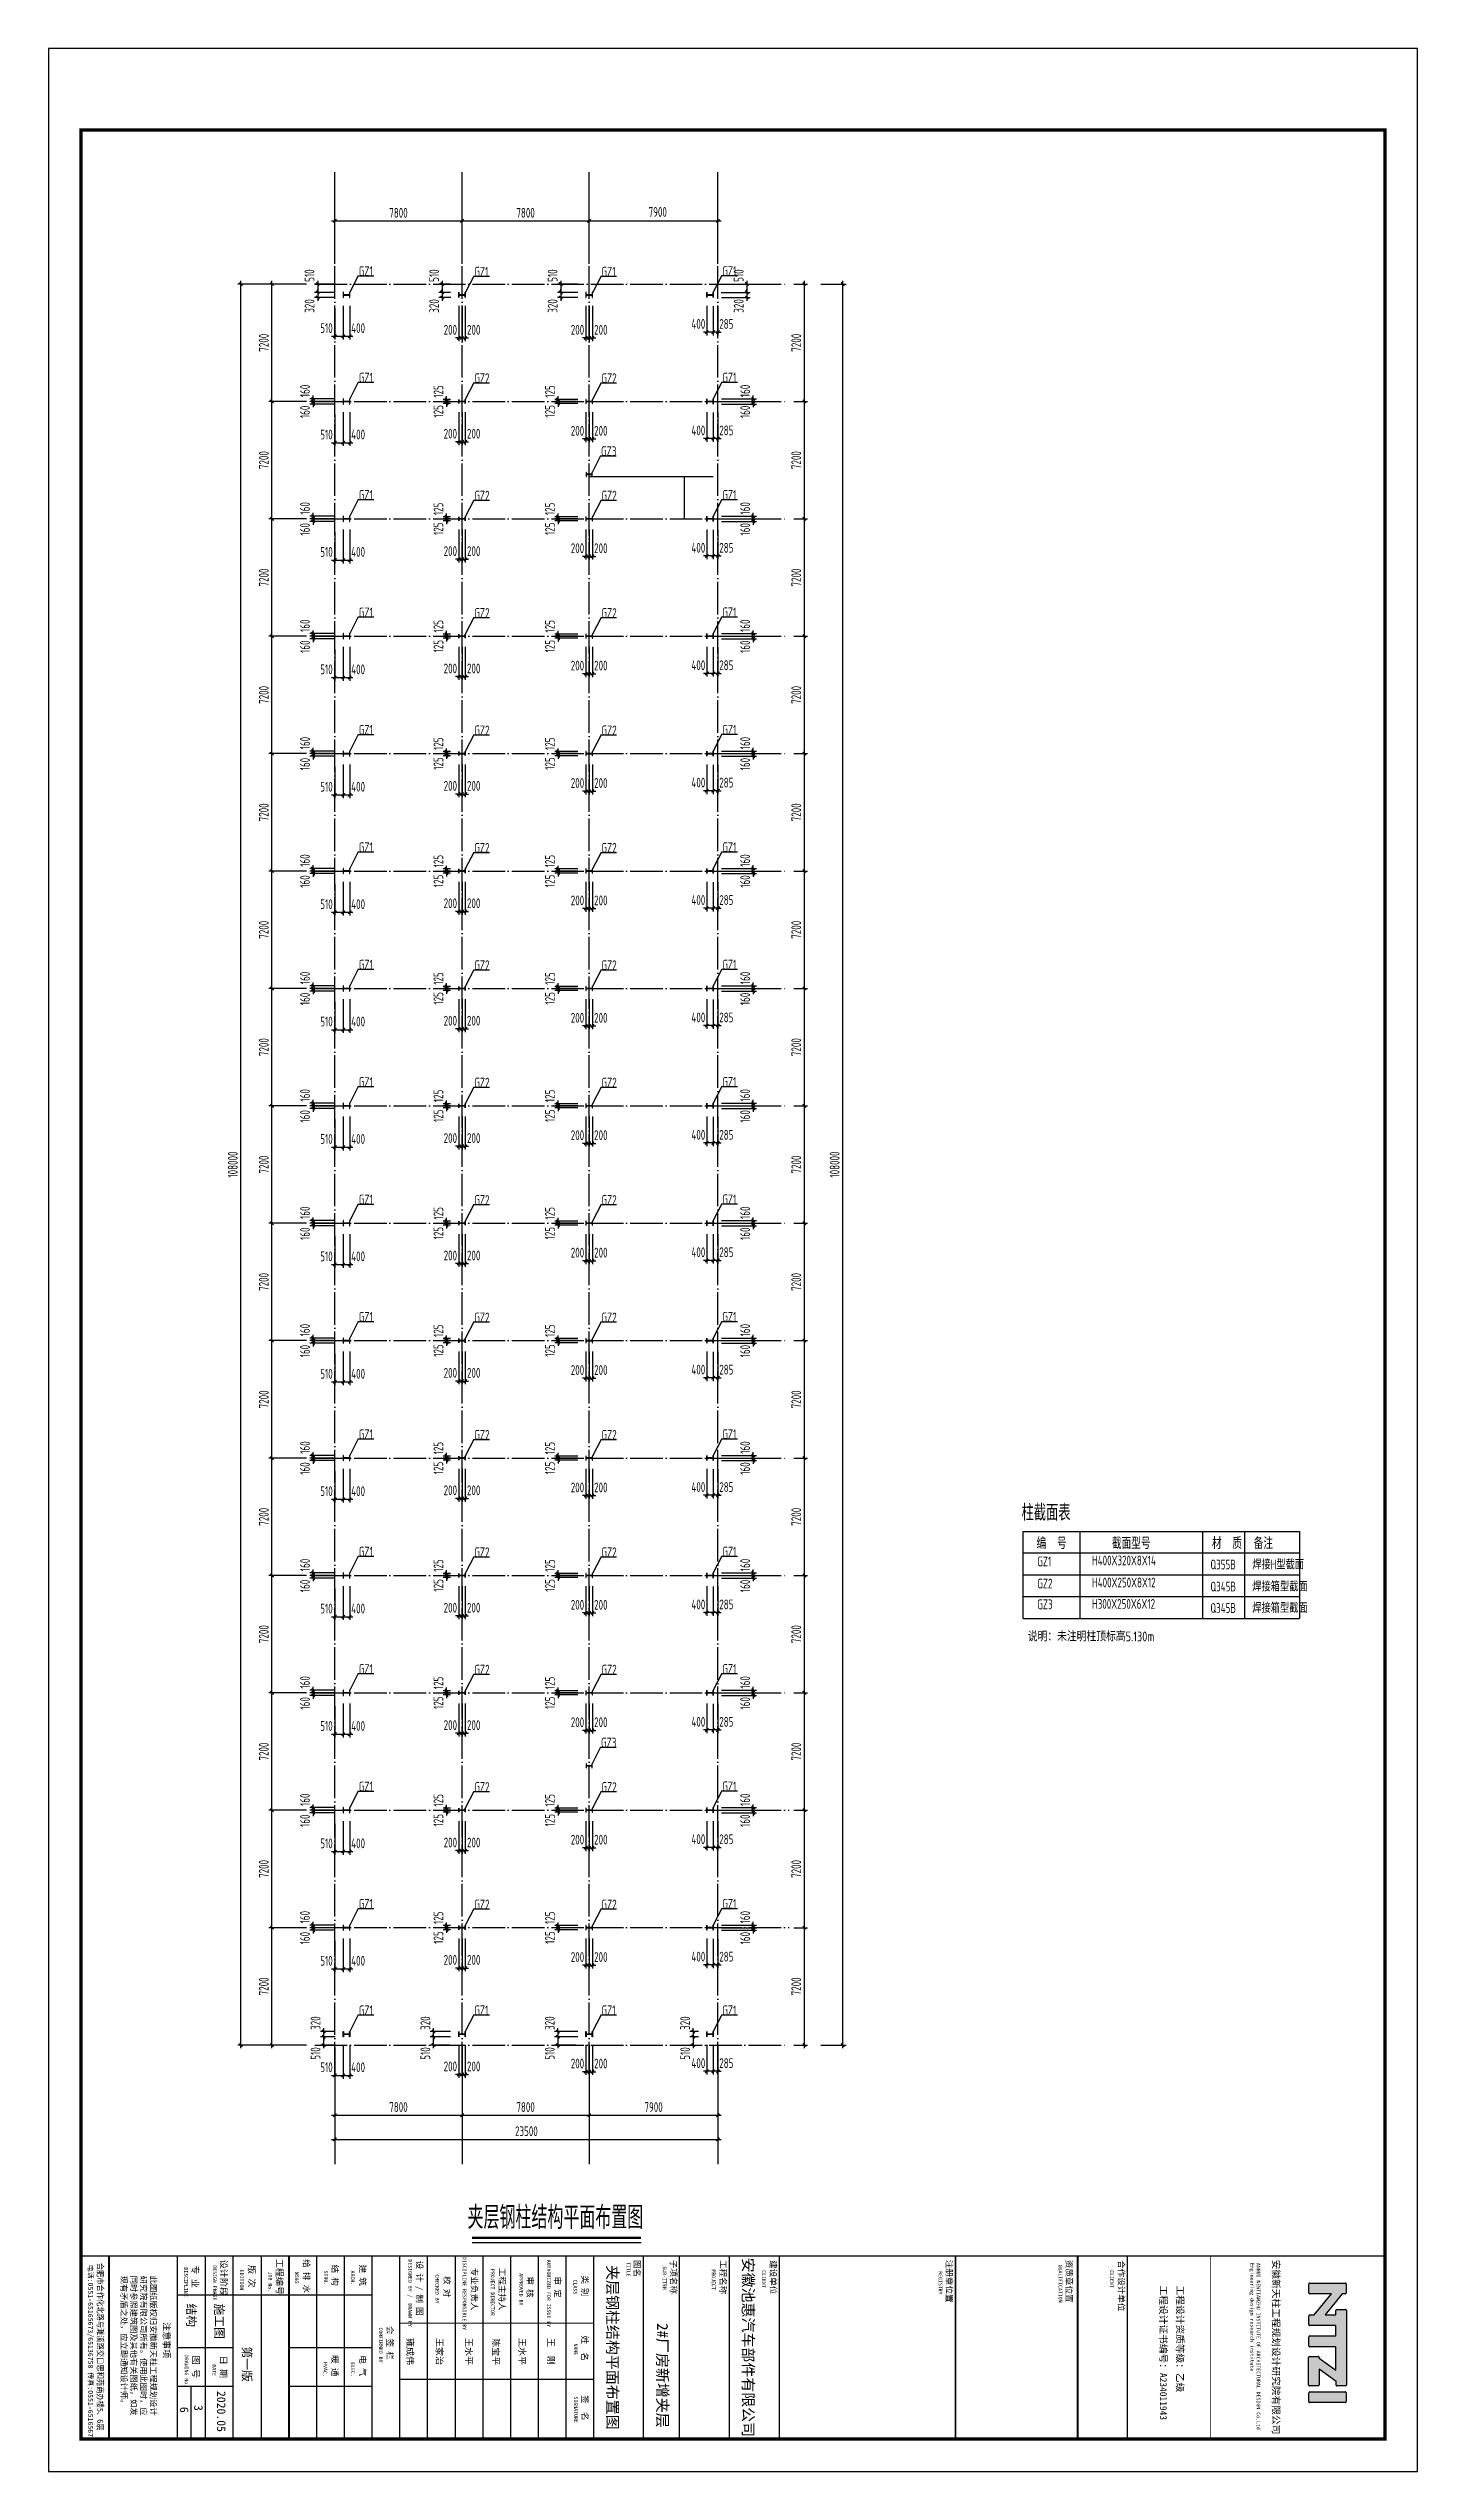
# Model space of a CAD drawing. Extents: x -32169 to 443031, y -120117 to 204739.
# Drawn here: x 132231 to 216231, y -120117 to 28483 of the extents above; entities that cross this region are included whole.
import ezdxf
from ezdxf.enums import TextEntityAlignment as Align

# ---------------------------------------------------------------- set-up
doc = ezdxf.new("R2010")
doc.units = 0
doc.header["$LTSCALE"] = 1000
doc.linetypes.add('CONTINOUS', pattern=[0])
doc.linetypes.add('DOTE', pattern=[2.42, 2, -0.2, 0.02, -0.2])
doc.layers.get('0').update_dxf_attribs({"linetype": 'CONTINUOUS'})
doc.layers.get('Defpoints').update_dxf_attribs({"linetype": 'CONTINUOUS'})
for name, color, linetype in [('46', 7, 'CONTINUOUS'), ('8', 3, 'CONTINUOUS'), ('AXIS', 3, 'CONTINUOUS'), ('DIM', 3, 'CONTINUOUS'), ('DIM_SYMB', 3, 'CONTINOUS'), ('DOTE', 1, 'CONTINUOUS'), ('PUB_TEXT', 7, 'CONTINUOUS'), ('PUB_TITLE', 3, 'CONTINUOUS'), ('SLAB-RBAR-TEXT', 7, 'CONTINUOUS'), ('TEXT', 7, 'CONTINUOUS'), ('THIN', 7, 'CONTINUOUS'), ('钢柱', 2, 'CONTINUOUS')]:
    doc.layers.add(name, color=color, linetype=linetype)
doc.styles.add('sh-notes', font='tssdeng.shx', dxfattribs={"width": 0.8, "bigfont": 'hztxt.shx'})
doc.styles.add('TQ', font='')
doc.styles.add('TSSD_Dimension', font='Tssdeng.shx', dxfattribs={"width": 0.7, "bigfont": 'hztxt.shx'})
doc.styles.add('TSSD_Label', font='tssdeng.shx', dxfattribs={"width": 0.7, "bigfont": 'hztxt.shx'})
doc.styles.add('TSSD_Rein', font='Tssdeng.shx', dxfattribs={"width": 0.7, "bigfont": 'hztxt.shx'})
doc.styles.add('TSSD_Text', font='tssdeng.shx', dxfattribs={"width": 0.75, "bigfont": 'hztxt.shx'})
doc.styles.get('TQ').set_extended_font_data('SimSun')
doc.dimstyles.new('TSSD_200_200', dxfattribs={"dimtxt": 600, "dimasz": 200, "dimexe": 200, "dimexo": 500, "dimgap": 200, "dimtad": 1, "dimdec": 0, "dimzin": 0, "dimdsep": 46, "dimtxsty": 'TSSD_Dimension', "dimblk": 'ARCHTICK', "dimblk1": 'ARCHTICK', "dimblk2": 'ARCHTICK', "dimcen": 0, "dimdle": 200, "dimclrt": 7, "dimadec": 0, "dimazin": 0, "dimtfac": 1, "dimtdec": 0, "dimtix": 1, "dimtmove": 2, "dimatfit": 3, "dimfxl": 1, "dimtolj": 1, "dimtzin": 0, "dimarcsym": 0})

msp = doc.modelspace()

# ---------------------------------------------------------------- texts
at = {"layer": '46', "linetype": 'Continuous', "style": 'TQ'}
for s, rotation, p in [('夹层钢柱结构平面布置图', 269.9964428988, (166507.3016, -112504.00599, 0)), ('安徽池惠汽车部件有限公司', 269.9964428972, (174828.0288, -112504.52257, 0))]:
    msp.add_text(s, height=672.1480882, rotation=rotation, dxfattribs=at).set_placement(p, align=Align.CENTER)
for s, height, rotation, p in [('结构', 528.647446, 269.9964428972, (140726.08965, -109813.72413, 0)), ('施工图', 528.647446, 269.9964428972, (142448.17244, -109813.83104, 0)), ('2#厂房新增夹层', 672.148069, 269.9964428988, (169571.88309, -111012.70425)), ('第一版', 528.647446, 269.9964428972, (144139.9396, -112450.50022, 0)), ('2020.05', 528.647446, 269.9964428972, (142572.47462, -115173.60575, 0)), ('6', 528.64745, 269.9964428972, (140297.00342, -116149.23718, 0)), ('3', 528.64745, 269.9964428988, (141170.60695, -116036.11296, 0))]:
    msp.add_text(s, height=height, rotation=rotation, dxfattribs=at).set_placement(p)
at = {"layer": 'PUB_TEXT', "width": 0.7}
for s, height, style, p in [('GZ1', 600, 'TSSD_Rein', (151273.02101, 14525.39308, 292.0163)), ('GZ1', 600, 'TSSD_Rein', (158363.02101, 14490.39308, 292.0163)), ('GZ1', 600, 'TSSD_Rein', (166163.02101, 14490.39308, 292.0163)), ('GZ1', 600, 'TSSD_Rein', (173580.75621, 14529.79514, 292.0163)), ('GZ1', 600, 'TSSD_Rein', (151273.02101, 7995.39308, 292.0163)), ('GZ2', 600, 'TSSD_Rein', (158363.02101, 7960.39308, 292.0163)), ('GZ2', 600, 'TSSD_Rein', (166163.02101, 7960.39308, 292.0163)), ('GZ1', 600, 'TSSD_Rein', (173580.75621, 7999.79514, 292.0163)), ('GZ3', 600, 'TSSD_Rein', (166138.02101, 3485.39285, 292.0163)), ('GZ1', 600, 'TSSD_Rein', (151273.02101, 795.39308, 292.0163)), ('GZ2', 600, 'TSSD_Rein', (158363.02101, 760.39308, 292.0163)), ('GZ2', 600, 'TSSD_Rein', (166163.02101, 760.39308, 292.0163)), ('GZ1', 600, 'TSSD_Rein', (173580.75621, 799.79514, 292.0163)), ('GZ1', 600, 'TSSD_Rein', (151273.02101, -6404.60692, 292.0163)), ('GZ2', 600, 'TSSD_Rein', (158363.02101, -6439.60692, 292.0163)), ('GZ2', 600, 'TSSD_Rein', (166163.02101, -6439.60692, 292.0163)), ('GZ1', 600, 'TSSD_Rein', (173580.75621, -6400.20486, 292.0163)), ('GZ1', 600, 'TSSD_Rein', (151273.02101, -13604.60692, 292.0163)), ('GZ2', 600, 'TSSD_Rein', (158363.02101, -13639.60692, 292.0163)), ('GZ2', 600, 'TSSD_Rein', (166163.02101, -13639.60692, 292.0163)), ('GZ1', 600, 'TSSD_Rein', (173580.75621, -13600.20486, 292.0163)), ('GZ1', 600, 'TSSD_Rein', (151273.02101, -20804.60692, 292.0163)), ('GZ2', 600, 'TSSD_Rein', (158363.02101, -20839.60692, 292.0163)), ('GZ2', 600, 'TSSD_Rein', (166163.02101, -20839.60692, 292.0163)), ('GZ1', 600, 'TSSD_Rein', (173580.75621, -20800.20486, 292.0163)), ('GZ1', 600, 'TSSD_Rein', (151273.02101, -28004.60692, 292.0163)), ('GZ2', 600, 'TSSD_Rein', (158363.02101, -28039.60692, 292.0163)), ('GZ2', 600, 'TSSD_Rein', (166163.02101, -28039.60692, 292.0163)), ('GZ1', 600, 'TSSD_Rein', (173580.75621, -28000.20486, 292.0163)), ('GZ1', 600, 'TSSD_Rein', (151273.02101, -35204.60692, 292.0163)), ('GZ2', 600, 'TSSD_Rein', (158363.02101, -35239.60692, 292.0163)), ('GZ2', 600, 'TSSD_Rein', (166163.02101, -35239.60692, 292.0163)), ('GZ1', 600, 'TSSD_Rein', (173580.75621, -35200.20486, 292.0163)), ('GZ1', 600, 'TSSD_Rein', (151273.02101, -42404.60692, 292.0163)), ('GZ2', 600, 'TSSD_Rein', (158363.02101, -42439.60692, 292.0163)), ('GZ2', 600, 'TSSD_Rein', (166163.02101, -42439.60692, 292.0163)), ('GZ1', 600, 'TSSD_Rein', (173580.75621, -42400.20486, 292.0163)), ('GZ1', 600, 'TSSD_Rein', (151273.02101, -49604.60692, 292.0163)), ('GZ2', 600, 'TSSD_Rein', (158363.02101, -49639.60692, 292.0163)), ('GZ2', 600, 'TSSD_Rein', (166163.02101, -49639.60692, 292.0163)), ('GZ1', 600, 'TSSD_Rein', (173580.75621, -49600.20486, 292.0163)), ('GZ1', 600, 'TSSD_Rein', (151273.02101, -56804.60692, 292.0163)), ('GZ2', 600, 'TSSD_Rein', (158363.02101, -56839.60692, 292.0163)), ('GZ2', 600, 'TSSD_Rein', (166163.02101, -56839.60692, 292.0163)), ('GZ1', 600, 'TSSD_Rein', (173580.75621, -56800.20486, 292.0163)), ('GZ1', 600, 'TSSD_Rein', (151273.02101, -64004.60692, 292.0163)), ('GZ2', 600, 'TSSD_Rein', (158363.02101, -64039.60692, 292.0163)), ('GZ2', 600, 'TSSD_Rein', (166163.02101, -64039.60692, 292.0163)), ('GZ1', 600, 'TSSD_Rein', (173580.75621, -64000.20486, 292.0163)), ('GZ1', 600, 'TSSD_Rein', (151273.02101, -71204.60692, 292.0163)), ('GZ2', 600, 'TSSD_Rein', (158363.02101, -71239.60692, 292.0163)), ('GZ2', 600, 'TSSD_Rein', (166163.02101, -71239.60692, 292.0163)), ('GZ1', 600, 'TSSD_Rein', (173580.75621, -71200.20486, 292.0163)), ('GZ3', 600, 'TSSD_Rein', (166138.02101, -75714.60715, 292.0163)), ('GZ1', 600, 'TSSD_Rein', (151273.02101, -78404.60692, 292.0163)), ('GZ2', 600, 'TSSD_Rein', (158363.02101, -78439.60692, 292.0163)), ('GZ2', 600, 'TSSD_Rein', (166163.02101, -78439.60692, 292.0163)), ('GZ1', 600, 'TSSD_Rein', (173580.75621, -78400.20486, 292.0163)), ('GZ1', 600, 'TSSD_Rein', (151273.02101, -85604.60692, 292.0163)), ('GZ2', 600, 'TSSD_Rein', (158363.02101, -85639.60692, 292.0163)), ('GZ2', 600, 'TSSD_Rein', (166163.02101, -85639.60692, 292.0163)), ('GZ1', 600, 'TSSD_Rein', (173580.75621, -85600.20486, 292.0163)), ('GZ1', 600, 'TSSD_Rein', (151273.02101, -92134.60692, 292.0163)), ('GZ1', 600, 'TSSD_Rein', (158363.02101, -92134.60692, 292.0163)), ('GZ1', 600, 'TSSD_Rein', (166163.02101, -92134.60692, 292.0163)), ('GZ1', 600, 'TSSD_Rein', (173580.75621, -92134.60692, 292.0163)), ('夹层钢柱结构平面布置图', 1400, 'TSSD_Label', (157944.26643, -105237.21277, 0))]:
    msp.add_text(s, height=height, dxfattribs=dict(at, style=style)).set_placement(p)
at = {"layer": 'PUB_TEXT', "style": 'TQ'}
for s, height, p in [('电话:0551-65165673/65136758 传真:0551-65165673', 305.9982653, (134666.47701, -107432.69519, -55.64654)), ('     DISCIPLINE', 229.4986989, (140555.93277, -106696.06489, 0)), ('  专 业', 395.997755, (141037.25208, -106934.94139, 0)), ('     DESIGN PHASE', 229.4986989, (142328.88717, -106567.26345, 0)), (' 设计阶段', 395.997755, (142790.49645, -106860.92643, 0)), ('     EDITION', 229.4986989, (143978.26129, -106847.27139, 0)), ('  版 次', 395.997755, (144506.17948, -106915.26816, 0)), ('      JOB No.', 229.4986989, (145721.19923, -106780.85265, 0)), (' 工程编号', 395.997755, (146210.50311, -106799.39875, 0)), ('注意事项', 395.997755, (139283.60606, -110951.65514, 0)), ('     DRAWING No.', 229.4986989, (140590.18342, -112066.24809, 0)), ('雍成伟', 395.997755, (154223.17569, -111924.10645, 0)), ('王家治', 395.997755, (156023.16548, -111924.2182, 0)), ('王水平', 395.997755, (157823.15527, -111924.32995, 0)), ('陈宝平', 395.997755, (159479.24529, -111936.61145, 0)), ('王水平', 395.997755, (161108.70903, -111924.53393, 0)), ('王  刚', 395.997755, (162868.19197, -111924.64316, 0)), ('图 号', 395.997755, (141085.14898, -113011.66926, 0)), ('         DATE', 229.4986989, (142290.69851, -111926.28923, 0)), ('日 期', 395.997755, (142769.02701, -113011.7738, 0))]:
    msp.add_text(s, height=height, rotation=269.9964428972, dxfattribs=at).set_placement(p)
at = {"layer": 'PUB_TEXT', "style": 'TQ', "width": 0.85}
msp.add_text('合肥市合作化北路与濉溪路交口思和苑商办楼5、6层 ', height=373.9978798, rotation=269.9964428972, dxfattribs=at).set_placement((135222.82622, -107314.99435, -55.64654))
at = {"layer": 'PUB_TEXT', "attachment_point": 1, "rotation": 269.9964428964, "style": 'TQ'}
for s, insert, char_height, width in [('DISCIPLINE RESPONSIBLE BY', (157875.92015, -106952.05809, 0), 229.4986989, 4799.0727934), ('   WS&S', (147593.43125, -107336.46148, 0), 229.498699, 4882.3723212), ('给 排 水', (148253.68158, -107094.07224, 0), 373.99788, 4447.1747884), ('   STRU.', (149366.15315, -107255.38012, 0), 229.498699, 4799.0727934), ('结 构', (149996.62287, -107424.13828, 0), 373.99788, 4011.9772556), ('   ARCH.', (151021.51102, -107255.48289, 0), 229.498699, 4799.0727934), ('建 筑', (151696.61323, -107424.24382, 0), 373.99788, 4011.9772556), ('DESIGNED BY /  DRAWN BY', (154536.72789, -107107.86651, 0), 229.4986989, 4799.0727934), ('设 计 / 制 图', (155183.97236, -107185.30429, 0), 373.99788, 5153.8975675), ('CHECKED BY', (156197.56021, -108022.51617, 0), 229.498699, 4799.0727934), ('校 对', (156872.66613, -108131.72553, 0), 373.99788, 4012.2621612), ('专业负责人', (158545.92784, -107623.55227, 0), 373.99788, 3323.0508893), ('PROJECT DIRECTOR', (159600.16072, -107692.31827, 0), 229.4986989, 4799.0727934), ('工程主持人', (160252.59722, -107625.4148, 0), 373.99788, 3479.1049636), ('APPROVED BY', (161342.29335, -107955.81114, 0), 229.4986989, 4799.0727934), ('审 核', (161966.00439, -108154.89664, 0), 373.99788, 2855.6954016), ('AUTHORIZED FOR ISSUE BY', (163048.79521, -107130.37595, 0), 229.4986989, 4799.0727934), ('审 定', (163650.98324, -108158.14592, 0), 373.99788, 1610.6718203), ('CLASS', (164670.99921, -108343.71846, 0), 229.498699, 4799.0727934), ('类 别', (165335.34778, -108083.99803, 0), 373.99788, 2223.5873942), ('TITLE', (167934.59448, -107273.31384, 0), 229.498699, 4799.0727934), ('图名', (168533.5783, -107139.87812, 0), 373.99788, 2223.5873942), ('SUB-ITRM', (170151.24724, -107529.09965, 0), 229.498699, 4799.0727934), ('子项名称', (170762.99447, -107133.94349, 0), 373.99788, 2223.5873942), ('PROJECT', (173159.18278, -107714.43027, 0), 229.498699, 4799.0727934), ('工程名称', (173809.13423, -107150.43092, 0), 373.99788, 2223.5873942), ('CLIENT', (176239.61677, -107765.72067, 0), 229.498699, 4799.0727934), ('建设单位', (176885.62834, -107153.63434, 0), 373.99788, 2223.5873942), ('REGISTRY', (187071.42673, -107829.90312, 0), 229.498699, 4799.0727934), ('注册章位置', (187687.68851, -107132.81506, 0), 373.99788, 3059.9826525), ('GUALIFICATION', (194432.89409, -107422.24535, 0), 229.4986989, 5361.7696034), ('资质章位置', (195038.25833, -107133.27141, 0), 373.99788, 4249.9759063), ('CLIENT', (197595.59062, -107767.04652, 0), 229.498699, 4799.0727934), ('合作设计单位', (198241.6022, -107154.96019, 0), 373.99788, 3498.500263), ('ANHUI NEWTIANZHU INSTITUTE OF ARCHITECTURAL DESIGN Co.Ltd\\PEngineering design research institute', (206586.44958, -107321.29901, 0), 229.4986989, 10514.6481644), ('COMFIRMED BY', (152741.90471, -111279.67719, 0), 229.4986989, 4799.0727934), ('会 签 栏', (153372.39072, -111186.16484, 0), 373.99788, 4447.1747884), ('NAME', (164695.26919, -112263.33884, 0), 229.498699, 4799.0727934), ('姓  名', (165321.31477, -111773.43098, 0), 373.99788, 2324.9560466), ('   HVAC.', (149336.04951, -112869.91857, 0), 229.498699, 4799.0727934), ('暖 通', (149996.278, -112979.12701, 0), 373.99788, 4011.9772556), ('   ELEC.', (151021.16245, -112870.02319, 0), 229.498699, 4799.0727934), ('电 气', (151696.26836, -112979.23255, 0), 373.99788, 4011.9772556), ('SIGNATURE', (164709.94494, -115515.32926, 0), 229.498699, 4799.0727934), ('签  名', (165334.89178, -115429.00636, 0), 373.99788, 2948.1265342)]:
    msp.add_mtext(s, dxfattribs=dict(at, insert=insert, char_height=char_height, width=width))
at = {"layer": 'PUB_TEXT', "char_height": 424.9975906, "attachment_point": 1, "rotation": 269.9964428964, "style": 'TQ'}
for s, insert in [('安徽新天柱工程规划设计研究院有限公司 ', (207756.87077, -107124.90122, 0)), ('工程设计证书编号：A234011943 ', (200849.23647, -108716.04819, 0)), ('工程设计资质等级：乙级 ', (201869.23069, -108716.11151, 0))]:
    msp.add_mtext(s, dxfattribs=dict(at, insert=insert))
at = {"layer": 'SLAB-RBAR-TEXT', "style": 'sh-notes', "width": 0.8}
msp.add_text('说明：未注明柱顶标高5.130m', height=600, dxfattribs=at).set_placement((192317.83649, -69203.01365, -5427.04945))
at = {"layer": 'TEXT'}
for s, height, style, width, p in [('柱截面表', 1000, 'TSSD_Text', 0.75, (191936.01133, -61808.11012)), ('编  号', 720, 'TSSD_Text', 0.75, (192855.42027, -63543.83034)), ('截面型号', 720, 'TSSD_Text', 0.75, (197475.87273, -63543.83034)), ('材  质', 720, 'TSSD_Text', 0.75, (203613.96531, -63543.83034)), ('备注', 720, 'TSSD_Text', 0.75, (206177.49071, -63543.83034)), ('Q355B', 600, 'TSSD_Rein', 0.7, (203522.95267, -64790.1677)), ('焊接H型截面', 600, 'TSSD_Rein', 0.7, (206086.47807, -64790.1677)), ('Q345B', 600, 'TSSD_Rein', 0.7, (203522.95267, -66142.96617)), ('Q345B', 600, 'TSSD_Rein', 0.7, (203522.95267, -67456.5914)), ('焊接箱型截面', 600, 'TSSD_Rein', 0.7, (206086.47807, -66142.96617)), ('焊接箱型截面', 600, 'TSSD_Rein', 0.7, (206086.47807, -67456.5914))]:
    msp.add_text(s, height=height, dxfattribs=dict(at, style=style, width=width)).set_placement(p)
at = {"layer": 'TEXT', "style": 'TSSD_Rein', "width": 0.7}
for s, p in [('GZ1', (192900.36463, -64785.17958)), ('GZ2', (192900.36463, -66137.97805)), ('H400X320X8X14', (196260.29044, -64722.6827)), ('H400X250X8X12', (196260.29044, -66075.48117)), ('GZ3', (192900.36463, -67412.43004)), ('H300X250X6X12', (196260.29044, -67389.1064))]:
    msp.add_text(s, height=600, dxfattribs=at).set_placement(p, align=Align.BOTTOM_LEFT)

# ---------------------------------------------------------------- blocks, each defined once
blk = doc.blocks.new('ly')
at = {"layer": 'PUB_TEXT', "color": 4, "insert": (-5884, 1715), "char_height": 212, "width": 5144.75, "attachment_point": 1, "style": 'TQ'}
blk.add_mtext('此图纸版权归安徽新天柱工程规划设计研究院有限公司所有。使用此图时，应同时参照建筑图及其他有关图纸，如发现有矛盾之处，应立即通知设计师。', dxfattribs=at)
blk = doc.blocks.new('_ArchTick')
at = {"color": 0, "linetype": 'ByBlock', "const_width": 0.4}
blk.add_lwpolyline([(-0.5, -0.5), (0.5, 0.5)], dxfattribs=at)
blk = doc.blocks.new('*D493')
at = {"layer": 'Defpoints', "color": 0}
for p in [(149805, -95763), (157605, -95763), (157605, -98264)]:
    blk.add_point(p, dxfattribs=at)
at = {"layer": 'DIM', "color": 0, "lineweight": -2}
for p, q in [((149805, -96263), (149805, -98464)), ((157605, -96263), (157605, -98464)), ((149605, -98264), (157805, -98264))]:
    blk.add_line(p, q, dxfattribs=at)
at = {"layer": 'DIM', "color": 0, "lineweight": -2, "xscale": 200, "yscale": 200, "zscale": 200, "rotation": 180}
blk.add_blockref('_ArchTick', (149805, -98264), dxfattribs=at)
at = {"layer": 'DIM', "color": 0, "lineweight": -2, "xscale": 200, "yscale": 200, "zscale": 200}
blk.add_blockref('_ArchTick', (157605, -98264), dxfattribs=at)
at = {"layer": 'DIM', "color": 7, "insert": (153705, -97764), "char_height": 600, "attachment_point": 5, "style": 'TSSD_Dimension'}
blk.add_mtext('\\A1;7800', dxfattribs=at)
blk = doc.blocks.new('*D494')
at = {"layer": 'Defpoints', "color": 0}
for p in [(157605, -95763), (165405, -95763), (165405, -98264)]:
    blk.add_point(p, dxfattribs=at)
at = {"layer": 'DIM', "color": 0, "lineweight": -2}
for p, q in [((157605, -96263), (157605, -98464)), ((165405, -96263), (165405, -98464)), ((157405, -98264), (165605, -98264))]:
    blk.add_line(p, q, dxfattribs=at)
at = {"layer": 'DIM', "color": 0, "lineweight": -2, "xscale": 200, "yscale": 200, "zscale": 200, "rotation": 180}
blk.add_blockref('_ArchTick', (157605, -98264), dxfattribs=at)
at = {"layer": 'DIM', "color": 0, "lineweight": -2, "xscale": 200, "yscale": 200, "zscale": 200}
blk.add_blockref('_ArchTick', (165405, -98264), dxfattribs=at)
at = {"layer": 'DIM', "color": 7, "insert": (161505, -97764), "char_height": 600, "attachment_point": 5, "style": 'TSSD_Dimension'}
blk.add_mtext('\\A1;7800', dxfattribs=at)
blk = doc.blocks.new('*D495')
at = {"layer": 'Defpoints', "color": 0}
for p in [(165405, -95763), (173305, -95763), (173305, -98264)]:
    blk.add_point(p, dxfattribs=at)
at = {"layer": 'DIM', "color": 0, "lineweight": -2}
for p, q in [((165405, -96263), (165405, -98464)), ((173305, -96263), (173305, -98464)), ((165205, -98264), (173505, -98264))]:
    blk.add_line(p, q, dxfattribs=at)
at = {"layer": 'DIM', "color": 0, "lineweight": -2, "xscale": 200, "yscale": 200, "zscale": 200, "rotation": 180}
blk.add_blockref('_ArchTick', (165405, -98264), dxfattribs=at)
at = {"layer": 'DIM', "color": 0, "lineweight": -2, "xscale": 200, "yscale": 200, "zscale": 200}
blk.add_blockref('_ArchTick', (173305, -98264), dxfattribs=at)
at = {"layer": 'DIM', "color": 7, "insert": (169355, -97764), "char_height": 600, "attachment_point": 5, "style": 'TSSD_Dimension'}
blk.add_mtext('\\A1;7900', dxfattribs=at)
blk = doc.blocks.new('*D496')
at = {"layer": 'Defpoints', "color": 0}
for p in [(157605, 17906), (149805, 15277), (157605, 15277)]:
    blk.add_point(p, dxfattribs=at)
at = {"layer": 'DIM', "color": 0, "lineweight": -2}
for p, q in [((149605, 17906), (157805, 17906)), ((149805, 15777), (149805, 18106)), ((157605, 15777), (157605, 18106))]:
    blk.add_line(p, q, dxfattribs=at)
at = {"layer": 'DIM', "color": 0, "lineweight": -2, "xscale": 200, "yscale": 200, "zscale": 200, "rotation": 180}
blk.add_blockref('_ArchTick', (149805, 17906), dxfattribs=at)
at = {"layer": 'DIM', "color": 0, "lineweight": -2, "xscale": 200, "yscale": 200, "zscale": 200}
blk.add_blockref('_ArchTick', (157605, 17906), dxfattribs=at)
at = {"layer": 'DIM', "color": 7, "insert": (153705, 18406), "char_height": 600, "attachment_point": 5, "style": 'TSSD_Dimension'}
blk.add_mtext('\\A1;7800', dxfattribs=at)
blk = doc.blocks.new('*D497')
at = {"layer": 'Defpoints', "color": 0}
for p in [(165405, 17906), (157605, 15277), (165405, 15277)]:
    blk.add_point(p, dxfattribs=at)
at = {"layer": 'DIM', "color": 0, "lineweight": -2}
for p, q in [((157405, 17906), (165605, 17906)), ((157605, 15777), (157605, 18106)), ((165405, 15777), (165405, 18106))]:
    blk.add_line(p, q, dxfattribs=at)
at = {"layer": 'DIM', "color": 0, "lineweight": -2, "xscale": 200, "yscale": 200, "zscale": 200, "rotation": 180}
blk.add_blockref('_ArchTick', (157605, 17906), dxfattribs=at)
at = {"layer": 'DIM', "color": 0, "lineweight": -2, "xscale": 200, "yscale": 200, "zscale": 200}
blk.add_blockref('_ArchTick', (165405, 17906), dxfattribs=at)
at = {"layer": 'DIM', "color": 7, "insert": (161505, 18406), "char_height": 600, "attachment_point": 5, "style": 'TSSD_Dimension'}
blk.add_mtext('\\A1;7800', dxfattribs=at)
blk = doc.blocks.new('*D498')
at = {"layer": 'Defpoints', "color": 0}
for p in [(173305, 17906), (165405, 15277), (173305, 15277)]:
    blk.add_point(p, dxfattribs=at)
at = {"layer": 'DIM', "color": 0, "lineweight": -2}
for p, q in [((165205, 17906), (173505, 17906)), ((165405, 15777), (165405, 18106)), ((173305, 15777), (173305, 18106))]:
    blk.add_line(p, q, dxfattribs=at)
at = {"layer": 'DIM', "color": 0, "lineweight": -2, "xscale": 200, "yscale": 200, "zscale": 200, "rotation": 180}
blk.add_blockref('_ArchTick', (165405, 17906), dxfattribs=at)
at = {"layer": 'DIM', "color": 0, "lineweight": -2, "xscale": 200, "yscale": 200, "zscale": 200}
blk.add_blockref('_ArchTick', (173305, 17906), dxfattribs=at)
at = {"layer": 'DIM', "color": 7, "insert": (169613, 18456), "char_height": 600, "attachment_point": 5, "style": 'TSSD_Dimension'}
blk.add_mtext('\\A1;7900', dxfattribs=at)
blk = doc.blocks.new('*D499')
at = {"layer": 'Defpoints', "color": 0}
for p in [(145945, -86763), (148565, -86763), (148565, -93963)]:
    blk.add_point(p, dxfattribs=at)
at = {"layer": 'DIM', "color": 0, "lineweight": -2}
for p, q in [((148065, -86763), (145745, -86763)), ((145945, -94163), (145945, -86563)), ((148065, -93963), (145745, -93963))]:
    blk.add_line(p, q, dxfattribs=at)
at = {"layer": 'DIM', "color": 0, "lineweight": -2, "xscale": 200, "yscale": 200, "zscale": 200}
for p, rotation in [((145945, -86763), 90), ((145945, -93963), 270)]:
    blk.add_blockref('_ArchTick', p, dxfattribs=dict(at, rotation=rotation))
at = {"layer": 'DIM', "color": 7, "insert": (145445, -90363), "char_height": 600, "attachment_point": 5, "rotation": 90, "style": 'TSSD_Dimension'}
blk.add_mtext('\\A1;7200', dxfattribs=at)
blk = doc.blocks.new('*D500')
at = {"layer": 'Defpoints', "color": 0}
for p in [(145945, -72363), (148565, -72363), (148565, -79563)]:
    blk.add_point(p, dxfattribs=at)
at = {"layer": 'DIM', "color": 0, "lineweight": -2}
for p, q in [((148065, -72363), (145745, -72363)), ((145945, -79763), (145945, -72163)), ((148065, -79563), (145745, -79563))]:
    blk.add_line(p, q, dxfattribs=at)
at = {"layer": 'DIM', "color": 0, "lineweight": -2, "xscale": 200, "yscale": 200, "zscale": 200}
for p, rotation in [((145945, -72363), 90), ((145945, -79563), 270)]:
    blk.add_blockref('_ArchTick', p, dxfattribs=dict(at, rotation=rotation))
at = {"layer": 'DIM', "color": 7, "insert": (145445, -75963), "char_height": 600, "attachment_point": 5, "rotation": 90, "style": 'TSSD_Dimension'}
blk.add_mtext('\\A1;7200', dxfattribs=at)
blk = doc.blocks.new('*D501')
at = {"layer": 'Defpoints', "color": 0}
for p in [(145945, -65163), (148565, -65163), (148565, -72363)]:
    blk.add_point(p, dxfattribs=at)
at = {"layer": 'DIM', "color": 0, "lineweight": -2}
for p, q in [((148065, -65163), (145745, -65163)), ((145945, -72563), (145945, -64963)), ((148065, -72363), (145745, -72363))]:
    blk.add_line(p, q, dxfattribs=at)
at = {"layer": 'DIM', "color": 0, "lineweight": -2, "xscale": 200, "yscale": 200, "zscale": 200}
for p, rotation in [((145945, -65163), 90), ((145945, -72363), 270)]:
    blk.add_blockref('_ArchTick', p, dxfattribs=dict(at, rotation=rotation))
at = {"layer": 'DIM', "color": 7, "insert": (145445, -68763), "char_height": 600, "attachment_point": 5, "rotation": 90, "style": 'TSSD_Dimension'}
blk.add_mtext('\\A1;7200', dxfattribs=at)
blk = doc.blocks.new('*D502')
at = {"layer": 'Defpoints', "color": 0}
for p in [(145945, -57963), (148565, -57963), (148565, -65163)]:
    blk.add_point(p, dxfattribs=at)
at = {"layer": 'DIM', "color": 0, "lineweight": -2}
for p, q in [((145945, -65363), (145945, -57763)), ((148065, -57963), (145745, -57963)), ((148065, -65163), (145745, -65163))]:
    blk.add_line(p, q, dxfattribs=at)
at = {"layer": 'DIM', "color": 0, "lineweight": -2, "xscale": 200, "yscale": 200, "zscale": 200}
for p, rotation in [((145945, -57963), 90), ((145945, -65163), 270)]:
    blk.add_blockref('_ArchTick', p, dxfattribs=dict(at, rotation=rotation))
at = {"layer": 'DIM', "color": 7, "insert": (145445, -61563), "char_height": 600, "attachment_point": 5, "rotation": 90, "style": 'TSSD_Dimension'}
blk.add_mtext('\\A1;7200', dxfattribs=at)
blk = doc.blocks.new('*D503')
at = {"layer": 'Defpoints', "color": 0}
for p in [(145945, -50763), (148565, -50763), (148565, -57963)]:
    blk.add_point(p, dxfattribs=at)
at = {"layer": 'DIM', "color": 0, "lineweight": -2}
for p, q in [((148065, -50763), (145745, -50763)), ((145945, -58163), (145945, -50563)), ((148065, -57963), (145745, -57963))]:
    blk.add_line(p, q, dxfattribs=at)
at = {"layer": 'DIM', "color": 0, "lineweight": -2, "xscale": 200, "yscale": 200, "zscale": 200}
for p, rotation in [((145945, -50763), 90), ((145945, -57963), 270)]:
    blk.add_blockref('_ArchTick', p, dxfattribs=dict(at, rotation=rotation))
at = {"layer": 'DIM', "color": 7, "insert": (145445, -54363), "char_height": 600, "attachment_point": 5, "rotation": 90, "style": 'TSSD_Dimension'}
blk.add_mtext('\\A1;7200', dxfattribs=at)
blk = doc.blocks.new('*D504')
at = {"layer": 'Defpoints', "color": 0}
for p in [(145945, -43563), (148565, -43563), (148565, -50763)]:
    blk.add_point(p, dxfattribs=at)
at = {"layer": 'DIM', "color": 0, "lineweight": -2}
for p, q in [((148065, -43563), (145745, -43563)), ((145945, -50963), (145945, -43363)), ((148065, -50763), (145745, -50763))]:
    blk.add_line(p, q, dxfattribs=at)
at = {"layer": 'DIM', "color": 0, "lineweight": -2, "xscale": 200, "yscale": 200, "zscale": 200}
for p, rotation in [((145945, -43563), 90), ((145945, -50763), 270)]:
    blk.add_blockref('_ArchTick', p, dxfattribs=dict(at, rotation=rotation))
at = {"layer": 'DIM', "color": 7, "insert": (145445, -47163), "char_height": 600, "attachment_point": 5, "rotation": 90, "style": 'TSSD_Dimension'}
blk.add_mtext('\\A1;7200', dxfattribs=at)
blk = doc.blocks.new('*D505')
at = {"layer": 'Defpoints', "color": 0}
for p in [(145945, -36363), (148565, -36363), (148565, -43563)]:
    blk.add_point(p, dxfattribs=at)
at = {"layer": 'DIM', "color": 0, "lineweight": -2}
for p, q in [((148065, -36363), (145745, -36363)), ((145945, -43763), (145945, -36163)), ((148065, -43563), (145745, -43563))]:
    blk.add_line(p, q, dxfattribs=at)
at = {"layer": 'DIM', "color": 0, "lineweight": -2, "xscale": 200, "yscale": 200, "zscale": 200}
for p, rotation in [((145945, -36363), 90), ((145945, -43563), 270)]:
    blk.add_blockref('_ArchTick', p, dxfattribs=dict(at, rotation=rotation))
at = {"layer": 'DIM', "color": 7, "insert": (145445, -39963), "char_height": 600, "attachment_point": 5, "rotation": 90, "style": 'TSSD_Dimension'}
blk.add_mtext('\\A1;7200', dxfattribs=at)
blk = doc.blocks.new('*D506')
at = {"layer": 'Defpoints', "color": 0}
for p in [(145945, -29163), (148565, -29163), (148565, -36363)]:
    blk.add_point(p, dxfattribs=at)
at = {"layer": 'DIM', "color": 0, "lineweight": -2}
for p, q in [((148065, -29163), (145745, -29163)), ((145945, -36563), (145945, -28963)), ((148065, -36363), (145745, -36363))]:
    blk.add_line(p, q, dxfattribs=at)
at = {"layer": 'DIM', "color": 0, "lineweight": -2, "xscale": 200, "yscale": 200, "zscale": 200}
for p, rotation in [((145945, -29163), 90), ((145945, -36363), 270)]:
    blk.add_blockref('_ArchTick', p, dxfattribs=dict(at, rotation=rotation))
at = {"layer": 'DIM', "color": 7, "insert": (145445, -32763), "char_height": 600, "attachment_point": 5, "rotation": 90, "style": 'TSSD_Dimension'}
blk.add_mtext('\\A1;7200', dxfattribs=at)
blk = doc.blocks.new('*D507')
at = {"layer": 'Defpoints', "color": 0}
for p in [(145945, -21963), (148565, -21963), (148565, -29163)]:
    blk.add_point(p, dxfattribs=at)
at = {"layer": 'DIM', "color": 0, "lineweight": -2}
for p, q in [((148065, -21963), (145745, -21963)), ((145945, -29363), (145945, -21763)), ((148065, -29163), (145745, -29163))]:
    blk.add_line(p, q, dxfattribs=at)
at = {"layer": 'DIM', "color": 0, "lineweight": -2, "xscale": 200, "yscale": 200, "zscale": 200}
for p, rotation in [((145945, -21963), 90), ((145945, -29163), 270)]:
    blk.add_blockref('_ArchTick', p, dxfattribs=dict(at, rotation=rotation))
at = {"layer": 'DIM', "color": 7, "insert": (145445, -25563), "char_height": 600, "attachment_point": 5, "rotation": 90, "style": 'TSSD_Dimension'}
blk.add_mtext('\\A1;7200', dxfattribs=at)
blk = doc.blocks.new('*D508')
at = {"layer": 'Defpoints', "color": 0}
for p in [(145945, -14763), (148565, -14763), (148565, -21963)]:
    blk.add_point(p, dxfattribs=at)
at = {"layer": 'DIM', "color": 0, "lineweight": -2}
for p, q in [((148065, -14763), (145745, -14763)), ((145945, -22163), (145945, -14563)), ((148065, -21963), (145745, -21963))]:
    blk.add_line(p, q, dxfattribs=at)
at = {"layer": 'DIM', "color": 0, "lineweight": -2, "xscale": 200, "yscale": 200, "zscale": 200}
for p, rotation in [((145945, -14763), 90), ((145945, -21963), 270)]:
    blk.add_blockref('_ArchTick', p, dxfattribs=dict(at, rotation=rotation))
at = {"layer": 'DIM', "color": 7, "insert": (145445, -18363), "char_height": 600, "attachment_point": 5, "rotation": 90, "style": 'TSSD_Dimension'}
blk.add_mtext('\\A1;7200', dxfattribs=at)
blk = doc.blocks.new('*D509')
at = {"layer": 'Defpoints', "color": 0}
for p in [(145945, -7563), (148565, -7563), (148565, -14763)]:
    blk.add_point(p, dxfattribs=at)
at = {"layer": 'DIM', "color": 0, "lineweight": -2}
for p, q in [((145945, -14963), (145945, -7363)), ((148065, -7563), (145745, -7563)), ((148065, -14763), (145745, -14763))]:
    blk.add_line(p, q, dxfattribs=at)
at = {"layer": 'DIM', "color": 0, "lineweight": -2, "xscale": 200, "yscale": 200, "zscale": 200}
for p, rotation in [((145945, -7563), 90), ((145945, -14763), 270)]:
    blk.add_blockref('_ArchTick', p, dxfattribs=dict(at, rotation=rotation))
at = {"layer": 'DIM', "color": 7, "insert": (145445, -11163), "char_height": 600, "attachment_point": 5, "rotation": 90, "style": 'TSSD_Dimension'}
blk.add_mtext('\\A1;7200', dxfattribs=at)
blk = doc.blocks.new('*D510')
at = {"layer": 'Defpoints', "color": 0}
for p in [(145945, -363), (148565, -363), (148565, -7563)]:
    blk.add_point(p, dxfattribs=at)
at = {"layer": 'DIM', "color": 0, "lineweight": -2}
for p, q in [((148065, -363), (145745, -363)), ((145945, -7763), (145945, -163)), ((148065, -7563), (145745, -7563))]:
    blk.add_line(p, q, dxfattribs=at)
at = {"layer": 'DIM', "color": 0, "lineweight": -2, "xscale": 200, "yscale": 200, "zscale": 200}
for p, rotation in [((145945, -363), 90), ((145945, -7563), 270)]:
    blk.add_blockref('_ArchTick', p, dxfattribs=dict(at, rotation=rotation))
at = {"layer": 'DIM', "color": 7, "insert": (145445, -3963), "char_height": 600, "attachment_point": 5, "rotation": 90, "style": 'TSSD_Dimension'}
blk.add_mtext('\\A1;7200', dxfattribs=at)
blk = doc.blocks.new('*D511')
at = {"layer": 'Defpoints', "color": 0}
for p in [(145945, 6837), (148565, 6837), (148565, -363)]:
    blk.add_point(p, dxfattribs=at)
at = {"layer": 'DIM', "color": 0, "lineweight": -2}
for p, q in [((148065, 6837), (145745, 6837)), ((145945, -563), (145945, 7037)), ((148065, -363), (145745, -363))]:
    blk.add_line(p, q, dxfattribs=at)
at = {"layer": 'DIM', "color": 0, "lineweight": -2, "xscale": 200, "yscale": 200, "zscale": 200}
for p, rotation in [((145945, 6837), 90), ((145945, -363), 270)]:
    blk.add_blockref('_ArchTick', p, dxfattribs=dict(at, rotation=rotation))
at = {"layer": 'DIM', "color": 7, "insert": (145445, 3237), "char_height": 600, "attachment_point": 5, "rotation": 90, "style": 'TSSD_Dimension'}
blk.add_mtext('\\A1;7200', dxfattribs=at)
blk = doc.blocks.new('*D512')
at = {"layer": 'Defpoints', "color": 0}
for p in [(145945, 14037), (148565, 14037), (148565, 6837)]:
    blk.add_point(p, dxfattribs=at)
at = {"layer": 'DIM', "color": 0, "lineweight": -2}
for p, q in [((148065, 14037), (145745, 14037)), ((145945, 6637), (145945, 14237)), ((148065, 6837), (145745, 6837))]:
    blk.add_line(p, q, dxfattribs=at)
at = {"layer": 'DIM', "color": 0, "lineweight": -2, "xscale": 200, "yscale": 200, "zscale": 200}
for p, rotation in [((145945, 14037), 90), ((145945, 6837), 270)]:
    blk.add_blockref('_ArchTick', p, dxfattribs=dict(at, rotation=rotation))
at = {"layer": 'DIM', "color": 7, "insert": (145445, 10437), "char_height": 600, "attachment_point": 5, "rotation": 90, "style": 'TSSD_Dimension'}
blk.add_mtext('\\A1;7200', dxfattribs=at)
blk = doc.blocks.new('*D513')
at = {"layer": 'Defpoints', "color": 0}
for p in [(177469, -86763), (178610, -86763), (177469, -93963)]:
    blk.add_point(p, dxfattribs=at)
at = {"layer": 'DIM', "color": 0, "lineweight": -2}
for p, q in [((177969, -86763), (178810, -86763)), ((178610, -94163), (178610, -86563)), ((177969, -93963), (178810, -93963))]:
    blk.add_line(p, q, dxfattribs=at)
at = {"layer": 'DIM', "color": 0, "lineweight": -2, "xscale": 200, "yscale": 200, "zscale": 200}
for p, rotation in [((178610, -86763), 90), ((178610, -93963), 270)]:
    blk.add_blockref('_ArchTick', p, dxfattribs=dict(at, rotation=rotation))
at = {"layer": 'DIM', "color": 7, "insert": (178110, -90363), "char_height": 600, "attachment_point": 5, "rotation": 90, "style": 'TSSD_Dimension'}
blk.add_mtext('\\A1;7200', dxfattribs=at)
blk = doc.blocks.new('*D514')
at = {"layer": 'Defpoints', "color": 0}
for p in [(177469, -79563), (178610, -79563), (177469, -86763)]:
    blk.add_point(p, dxfattribs=at)
at = {"layer": 'DIM', "color": 0, "lineweight": -2}
for p, q in [((177969, -79563), (178810, -79563)), ((178610, -86963), (178610, -79363)), ((177969, -86763), (178810, -86763))]:
    blk.add_line(p, q, dxfattribs=at)
at = {"layer": 'DIM', "color": 0, "lineweight": -2, "xscale": 200, "yscale": 200, "zscale": 200}
for p, rotation in [((178610, -79563), 90), ((178610, -86763), 270)]:
    blk.add_blockref('_ArchTick', p, dxfattribs=dict(at, rotation=rotation))
at = {"layer": 'DIM', "color": 7, "insert": (178110, -83163), "char_height": 600, "attachment_point": 5, "rotation": 90, "style": 'TSSD_Dimension'}
blk.add_mtext('\\A1;7200', dxfattribs=at)
blk = doc.blocks.new('*D515')
at = {"layer": 'Defpoints', "color": 0}
for p in [(177469, -72363), (178610, -72363), (177469, -79563)]:
    blk.add_point(p, dxfattribs=at)
at = {"layer": 'DIM', "color": 0, "lineweight": -2}
for p, q in [((177969, -72363), (178810, -72363)), ((178610, -79763), (178610, -72163)), ((177969, -79563), (178810, -79563))]:
    blk.add_line(p, q, dxfattribs=at)
at = {"layer": 'DIM', "color": 0, "lineweight": -2, "xscale": 200, "yscale": 200, "zscale": 200}
for p, rotation in [((178610, -72363), 90), ((178610, -79563), 270)]:
    blk.add_blockref('_ArchTick', p, dxfattribs=dict(at, rotation=rotation))
at = {"layer": 'DIM', "color": 7, "insert": (178110, -75963), "char_height": 600, "attachment_point": 5, "rotation": 90, "style": 'TSSD_Dimension'}
blk.add_mtext('\\A1;7200', dxfattribs=at)
blk = doc.blocks.new('*D516')
at = {"layer": 'Defpoints', "color": 0}
for p in [(177469, -65163), (178610, -65163), (177469, -72363)]:
    blk.add_point(p, dxfattribs=at)
at = {"layer": 'DIM', "color": 0, "lineweight": -2}
for p, q in [((177969, -65163), (178810, -65163)), ((178610, -72563), (178610, -64963)), ((177969, -72363), (178810, -72363))]:
    blk.add_line(p, q, dxfattribs=at)
at = {"layer": 'DIM', "color": 0, "lineweight": -2, "xscale": 200, "yscale": 200, "zscale": 200}
for p, rotation in [((178610, -65163), 90), ((178610, -72363), 270)]:
    blk.add_blockref('_ArchTick', p, dxfattribs=dict(at, rotation=rotation))
at = {"layer": 'DIM', "color": 7, "insert": (178110, -68763), "char_height": 600, "attachment_point": 5, "rotation": 90, "style": 'TSSD_Dimension'}
blk.add_mtext('\\A1;7200', dxfattribs=at)
blk = doc.blocks.new('*D517')
at = {"layer": 'Defpoints', "color": 0}
for p in [(177469, -57963), (178610, -57963), (177469, -65163)]:
    blk.add_point(p, dxfattribs=at)
at = {"layer": 'DIM', "color": 0, "lineweight": -2}
for p, q in [((178610, -65363), (178610, -57763)), ((177969, -57963), (178810, -57963)), ((177969, -65163), (178810, -65163))]:
    blk.add_line(p, q, dxfattribs=at)
at = {"layer": 'DIM', "color": 0, "lineweight": -2, "xscale": 200, "yscale": 200, "zscale": 200}
for p, rotation in [((178610, -57963), 90), ((178610, -65163), 270)]:
    blk.add_blockref('_ArchTick', p, dxfattribs=dict(at, rotation=rotation))
at = {"layer": 'DIM', "color": 7, "insert": (178110, -61563), "char_height": 600, "attachment_point": 5, "rotation": 90, "style": 'TSSD_Dimension'}
blk.add_mtext('\\A1;7200', dxfattribs=at)
blk = doc.blocks.new('*D518')
at = {"layer": 'Defpoints', "color": 0}
for p in [(177469, -50763), (178610, -50763), (177469, -57963)]:
    blk.add_point(p, dxfattribs=at)
at = {"layer": 'DIM', "color": 0, "lineweight": -2}
for p, q in [((177969, -50763), (178810, -50763)), ((178610, -58163), (178610, -50563)), ((177969, -57963), (178810, -57963))]:
    blk.add_line(p, q, dxfattribs=at)
at = {"layer": 'DIM', "color": 0, "lineweight": -2, "xscale": 200, "yscale": 200, "zscale": 200}
for p, rotation in [((178610, -50763), 90), ((178610, -57963), 270)]:
    blk.add_blockref('_ArchTick', p, dxfattribs=dict(at, rotation=rotation))
at = {"layer": 'DIM', "color": 7, "insert": (178110, -54363), "char_height": 600, "attachment_point": 5, "rotation": 90, "style": 'TSSD_Dimension'}
blk.add_mtext('\\A1;7200', dxfattribs=at)
blk = doc.blocks.new('*D519')
at = {"layer": 'Defpoints', "color": 0}
for p in [(177469, -43563), (178610, -43563), (177469, -50763)]:
    blk.add_point(p, dxfattribs=at)
at = {"layer": 'DIM', "color": 0, "lineweight": -2}
for p, q in [((177969, -43563), (178810, -43563)), ((178610, -50963), (178610, -43363)), ((177969, -50763), (178810, -50763))]:
    blk.add_line(p, q, dxfattribs=at)
at = {"layer": 'DIM', "color": 0, "lineweight": -2, "xscale": 200, "yscale": 200, "zscale": 200}
for p, rotation in [((178610, -43563), 90), ((178610, -50763), 270)]:
    blk.add_blockref('_ArchTick', p, dxfattribs=dict(at, rotation=rotation))
at = {"layer": 'DIM', "color": 7, "insert": (178110, -47163), "char_height": 600, "attachment_point": 5, "rotation": 90, "style": 'TSSD_Dimension'}
blk.add_mtext('\\A1;7200', dxfattribs=at)
blk = doc.blocks.new('*D520')
at = {"layer": 'Defpoints', "color": 0}
for p in [(177469, -36363), (178610, -36363), (177469, -43563)]:
    blk.add_point(p, dxfattribs=at)
at = {"layer": 'DIM', "color": 0, "lineweight": -2}
for p, q in [((177969, -36363), (178810, -36363)), ((178610, -43763), (178610, -36163)), ((177969, -43563), (178810, -43563))]:
    blk.add_line(p, q, dxfattribs=at)
at = {"layer": 'DIM', "color": 0, "lineweight": -2, "xscale": 200, "yscale": 200, "zscale": 200}
for p, rotation in [((178610, -36363), 90), ((178610, -43563), 270)]:
    blk.add_blockref('_ArchTick', p, dxfattribs=dict(at, rotation=rotation))
at = {"layer": 'DIM', "color": 7, "insert": (178110, -39963), "char_height": 600, "attachment_point": 5, "rotation": 90, "style": 'TSSD_Dimension'}
blk.add_mtext('\\A1;7200', dxfattribs=at)
blk = doc.blocks.new('*D521')
at = {"layer": 'Defpoints', "color": 0}
for p in [(177469, -29163), (178610, -29163), (177469, -36363)]:
    blk.add_point(p, dxfattribs=at)
at = {"layer": 'DIM', "color": 0, "lineweight": -2}
for p, q in [((177969, -29163), (178810, -29163)), ((178610, -36563), (178610, -28963)), ((177969, -36363), (178810, -36363))]:
    blk.add_line(p, q, dxfattribs=at)
at = {"layer": 'DIM', "color": 0, "lineweight": -2, "xscale": 200, "yscale": 200, "zscale": 200}
for p, rotation in [((178610, -29163), 90), ((178610, -36363), 270)]:
    blk.add_blockref('_ArchTick', p, dxfattribs=dict(at, rotation=rotation))
at = {"layer": 'DIM', "color": 7, "insert": (178110, -32763), "char_height": 600, "attachment_point": 5, "rotation": 90, "style": 'TSSD_Dimension'}
blk.add_mtext('\\A1;7200', dxfattribs=at)
blk = doc.blocks.new('*D522')
at = {"layer": 'Defpoints', "color": 0}
for p in [(177469, -21963), (178610, -21963), (177469, -29163)]:
    blk.add_point(p, dxfattribs=at)
at = {"layer": 'DIM', "color": 0, "lineweight": -2}
for p, q in [((177969, -21963), (178810, -21963)), ((178610, -29363), (178610, -21763)), ((177969, -29163), (178810, -29163))]:
    blk.add_line(p, q, dxfattribs=at)
at = {"layer": 'DIM', "color": 0, "lineweight": -2, "xscale": 200, "yscale": 200, "zscale": 200}
for p, rotation in [((178610, -21963), 90), ((178610, -29163), 270)]:
    blk.add_blockref('_ArchTick', p, dxfattribs=dict(at, rotation=rotation))
at = {"layer": 'DIM', "color": 7, "insert": (178110, -25563), "char_height": 600, "attachment_point": 5, "rotation": 90, "style": 'TSSD_Dimension'}
blk.add_mtext('\\A1;7200', dxfattribs=at)
blk = doc.blocks.new('*D523')
at = {"layer": 'Defpoints', "color": 0}
for p in [(177469, -14763), (178610, -14763), (177469, -21963)]:
    blk.add_point(p, dxfattribs=at)
at = {"layer": 'DIM', "color": 0, "lineweight": -2}
for p, q in [((177969, -14763), (178810, -14763)), ((178610, -22163), (178610, -14563)), ((177969, -21963), (178810, -21963))]:
    blk.add_line(p, q, dxfattribs=at)
at = {"layer": 'DIM', "color": 0, "lineweight": -2, "xscale": 200, "yscale": 200, "zscale": 200}
for p, rotation in [((178610, -14763), 90), ((178610, -21963), 270)]:
    blk.add_blockref('_ArchTick', p, dxfattribs=dict(at, rotation=rotation))
at = {"layer": 'DIM', "color": 7, "insert": (178110, -18363), "char_height": 600, "attachment_point": 5, "rotation": 90, "style": 'TSSD_Dimension'}
blk.add_mtext('\\A1;7200', dxfattribs=at)
blk = doc.blocks.new('*D524')
at = {"layer": 'Defpoints', "color": 0}
for p in [(177469, -7563), (178610, -7563), (177469, -14763)]:
    blk.add_point(p, dxfattribs=at)
at = {"layer": 'DIM', "color": 0, "lineweight": -2}
for p, q in [((178610, -14963), (178610, -7363)), ((177969, -7563), (178810, -7563)), ((177969, -14763), (178810, -14763))]:
    blk.add_line(p, q, dxfattribs=at)
at = {"layer": 'DIM', "color": 0, "lineweight": -2, "xscale": 200, "yscale": 200, "zscale": 200}
for p, rotation in [((178610, -7563), 90), ((178610, -14763), 270)]:
    blk.add_blockref('_ArchTick', p, dxfattribs=dict(at, rotation=rotation))
at = {"layer": 'DIM', "color": 7, "insert": (178110, -11163), "char_height": 600, "attachment_point": 5, "rotation": 90, "style": 'TSSD_Dimension'}
blk.add_mtext('\\A1;7200', dxfattribs=at)
blk = doc.blocks.new('*D525')
at = {"layer": 'Defpoints', "color": 0}
for p in [(177469, -363), (178610, -363), (177469, -7563)]:
    blk.add_point(p, dxfattribs=at)
at = {"layer": 'DIM', "color": 0, "lineweight": -2}
for p, q in [((177969, -363), (178810, -363)), ((178610, -7763), (178610, -163)), ((177969, -7563), (178810, -7563))]:
    blk.add_line(p, q, dxfattribs=at)
at = {"layer": 'DIM', "color": 0, "lineweight": -2, "xscale": 200, "yscale": 200, "zscale": 200}
for p, rotation in [((178610, -363), 90), ((178610, -7563), 270)]:
    blk.add_blockref('_ArchTick', p, dxfattribs=dict(at, rotation=rotation))
at = {"layer": 'DIM', "color": 7, "insert": (178110, -3963), "char_height": 600, "attachment_point": 5, "rotation": 90, "style": 'TSSD_Dimension'}
blk.add_mtext('\\A1;7200', dxfattribs=at)
blk = doc.blocks.new('*D526')
at = {"layer": 'Defpoints', "color": 0}
for p in [(177469, 6837), (178610, 6837), (177469, -363)]:
    blk.add_point(p, dxfattribs=at)
at = {"layer": 'DIM', "color": 0, "lineweight": -2}
for p, q in [((177969, 6837), (178810, 6837)), ((178610, -563), (178610, 7037)), ((177969, -363), (178810, -363))]:
    blk.add_line(p, q, dxfattribs=at)
at = {"layer": 'DIM', "color": 0, "lineweight": -2, "xscale": 200, "yscale": 200, "zscale": 200}
for p, rotation in [((178610, 6837), 90), ((178610, -363), 270)]:
    blk.add_blockref('_ArchTick', p, dxfattribs=dict(at, rotation=rotation))
at = {"layer": 'DIM', "color": 7, "insert": (178110, 3237), "char_height": 600, "attachment_point": 5, "rotation": 90, "style": 'TSSD_Dimension'}
blk.add_mtext('\\A1;7200', dxfattribs=at)
blk = doc.blocks.new('*D527')
at = {"layer": 'Defpoints', "color": 0}
for p in [(177469, 14037), (178610, 14037), (177469, 6837)]:
    blk.add_point(p, dxfattribs=at)
at = {"layer": 'DIM', "color": 0, "lineweight": -2}
for p, q in [((177969, 14037), (178810, 14037)), ((178610, 6637), (178610, 14237)), ((177969, 6837), (178810, 6837))]:
    blk.add_line(p, q, dxfattribs=at)
at = {"layer": 'DIM', "color": 0, "lineweight": -2, "xscale": 200, "yscale": 200, "zscale": 200}
for p, rotation in [((178610, 14037), 90), ((178610, 6837), 270)]:
    blk.add_blockref('_ArchTick', p, dxfattribs=dict(at, rotation=rotation))
at = {"layer": 'DIM', "color": 7, "insert": (178110, 10437), "char_height": 600, "attachment_point": 5, "rotation": 90, "style": 'TSSD_Dimension'}
blk.add_mtext('\\A1;7200', dxfattribs=at)
blk = doc.blocks.new('*D489')
at = {"layer": 'Defpoints', "color": 0}
for p in [(179110, 14037), (180969, 14037), (179110, -93963)]:
    blk.add_point(p, dxfattribs=at)
at = {"layer": 'DIM', "color": 0, "lineweight": -2}
for p, q in [((179610, 14037), (181169, 14037)), ((180969, -94163), (180969, 14237)), ((179610, -93963), (181169, -93963))]:
    blk.add_line(p, q, dxfattribs=at)
at = {"layer": 'DIM', "color": 0, "lineweight": -2, "xscale": 200, "yscale": 200, "zscale": 200}
for p, rotation in [((180969, 14037), 90), ((180969, -93963), 270)]:
    blk.add_blockref('_ArchTick', p, dxfattribs=dict(at, rotation=rotation))
at = {"layer": 'DIM', "color": 7, "insert": (180469, -39963), "char_height": 600, "attachment_point": 5, "rotation": 90, "style": 'TSSD_Dimension'}
blk.add_mtext('\\A1;108000', dxfattribs=at)
blk = doc.blocks.new('*D490')
at = {"layer": 'Defpoints', "color": 0}
for p in [(144041, 14037), (147965, 14037), (147965, -93963)]:
    blk.add_point(p, dxfattribs=at)
at = {"layer": 'DIM', "color": 0, "lineweight": -2}
for p, q in [((147465, 14037), (143841, 14037)), ((144041, -94163), (144041, 14237)), ((147465, -93963), (143841, -93963))]:
    blk.add_line(p, q, dxfattribs=at)
at = {"layer": 'DIM', "color": 0, "lineweight": -2, "xscale": 200, "yscale": 200, "zscale": 200}
for p, rotation in [((144041, 14037), 90), ((144041, -93963), 270)]:
    blk.add_blockref('_ArchTick', p, dxfattribs=dict(at, rotation=rotation))
at = {"layer": 'DIM', "color": 7, "insert": (143541, -39963), "char_height": 600, "attachment_point": 5, "rotation": 90, "style": 'TSSD_Dimension'}
blk.add_mtext('\\A1;108000', dxfattribs=at)
blk = doc.blocks.new('*D491')
at = {"layer": 'Defpoints', "color": 0}
for p in [(145945, -79563), (148565, -79563), (148565, -86763)]:
    blk.add_point(p, dxfattribs=at)
at = {"layer": 'DIM', "color": 0, "lineweight": -2}
for p, q in [((148065, -79563), (145745, -79563)), ((145945, -86963), (145945, -79363)), ((148065, -86763), (145745, -86763))]:
    blk.add_line(p, q, dxfattribs=at)
at = {"layer": 'DIM', "color": 0, "lineweight": -2, "xscale": 200, "yscale": 200, "zscale": 200}
for p, rotation in [((145945, -79563), 90), ((145945, -86763), 270)]:
    blk.add_blockref('_ArchTick', p, dxfattribs=dict(at, rotation=rotation))
at = {"layer": 'DIM', "color": 7, "insert": (145445, -83163), "char_height": 600, "attachment_point": 5, "rotation": 90, "style": 'TSSD_Dimension'}
blk.add_mtext('\\A1;7200', dxfattribs=at)
blk = doc.blocks.new('*D492')
at = {"layer": 'Defpoints', "color": 0}
for p in [(149805, -96872), (173305, -96872), (173305, -99744)]:
    blk.add_point(p, dxfattribs=at)
at = {"layer": 'DIM', "color": 0, "lineweight": -2}
for p, q in [((149805, -97372), (149805, -99944)), ((173305, -97372), (173305, -99944)), ((149605, -99744), (173505, -99744))]:
    blk.add_line(p, q, dxfattribs=at)
at = {"layer": 'DIM', "color": 0, "lineweight": -2, "xscale": 200, "yscale": 200, "zscale": 200, "rotation": 180}
blk.add_blockref('_ArchTick', (149805, -99744), dxfattribs=at)
at = {"layer": 'DIM', "color": 0, "lineweight": -2, "xscale": 200, "yscale": 200, "zscale": 200}
blk.add_blockref('_ArchTick', (173305, -99744), dxfattribs=at)
at = {"layer": 'DIM', "color": 7, "insert": (161555, -99244), "char_height": 600, "attachment_point": 5, "style": 'TSSD_Dimension'}
blk.add_mtext('\\A1;23500', dxfattribs=at)
blk = doc.blocks.new('*D570')
at = {"layer": 'Defpoints', "color": 0}
for p in [(149119, -93453), (150315, -93453), (150239, -93963)]:
    blk.add_point(p, dxfattribs=at)
at = {"layer": 'DIM', "color": 0, "lineweight": -2}
for p, q in [((149815, -93453), (148919, -93453)), ((149119, -94163), (149119, -93253)), ((149739, -93963), (148919, -93963))]:
    blk.add_line(p, q, dxfattribs=at)
at = {"layer": 'DIM', "color": 0, "lineweight": -2, "xscale": 200, "yscale": 200, "zscale": 200}
for p, rotation in [((149119, -93453), 90), ((149119, -93963), 270)]:
    blk.add_blockref('_ArchTick', p, dxfattribs=dict(at, rotation=rotation))
at = {"layer": 'DIM', "color": 7, "insert": (148619, -94479), "char_height": 600, "attachment_point": 5, "rotation": 90, "style": 'TSSD_Dimension'}
blk.add_mtext('\\A1;510', dxfattribs=at)
blk = doc.blocks.new('*D571')
at = {"layer": 'Defpoints', "color": 0}
for p in [(149119, -93133), (150315, -93453), (150329, -93133)]:
    blk.add_point(p, dxfattribs=at)
at = {"layer": 'DIM', "color": 0, "lineweight": -2}
for p, q in [((149829, -93133), (148919, -93133)), ((149815, -93453), (148919, -93453)), ((149119, -93133), (149119, -92933)), ((149119, -93453), (149119, -93133)), ((149119, -93453), (149119, -93653))]:
    blk.add_line(p, q, dxfattribs=at)
at = {"layer": 'DIM', "color": 0, "lineweight": -2, "xscale": 200, "yscale": 200, "zscale": 200}
for p, rotation in [((149119, -93133), 270), ((149119, -93453), 90)]:
    blk.add_blockref('_ArchTick', p, dxfattribs=dict(at, rotation=rotation))
at = {"layer": 'DIM', "color": 7, "insert": (148619, -92616), "char_height": 600, "attachment_point": 5, "rotation": 90, "style": 'TSSD_Dimension'}
blk.add_mtext('\\A1;320', dxfattribs=at)
blk = doc.blocks.new('*D572')
at = {"layer": 'Defpoints', "color": 0}
for p in [(149805, -93605), (150315, -93453), (150315, -95824)]:
    blk.add_point(p, dxfattribs=at)
at = {"layer": 'DIM', "color": 0, "lineweight": -2}
for p, q in [((149805, -94105), (149805, -96024)), ((150315, -93953), (150315, -96024)), ((149605, -95824), (150515, -95824))]:
    blk.add_line(p, q, dxfattribs=at)
at = {"layer": 'DIM', "color": 0, "lineweight": -2, "xscale": 200, "yscale": 200, "zscale": 200, "rotation": 180}
blk.add_blockref('_ArchTick', (149805, -95824), dxfattribs=at)
at = {"layer": 'DIM', "color": 0, "lineweight": -2, "xscale": 200, "yscale": 200, "zscale": 200}
blk.add_blockref('_ArchTick', (150315, -95824), dxfattribs=at)
at = {"layer": 'DIM', "color": 7, "insert": (149289, -95324), "char_height": 600, "attachment_point": 5, "style": 'TSSD_Dimension'}
blk.add_mtext('\\A1;510', dxfattribs=at)
blk = doc.blocks.new('*D573')
at = {"layer": 'Defpoints', "color": 0}
for p in [(150315, -93453), (150715, -93453), (150715, -95824)]:
    blk.add_point(p, dxfattribs=at)
at = {"layer": 'DIM', "color": 0, "lineweight": -2}
for p, q in [((150315, -93953), (150315, -96024)), ((150715, -93953), (150715, -96024)), ((150115, -95824), (150915, -95824))]:
    blk.add_line(p, q, dxfattribs=at)
at = {"layer": 'DIM', "color": 0, "lineweight": -2, "xscale": 200, "yscale": 200, "zscale": 200, "rotation": 180}
blk.add_blockref('_ArchTick', (150315, -95824), dxfattribs=at)
at = {"layer": 'DIM', "color": 0, "lineweight": -2, "xscale": 200, "yscale": 200, "zscale": 200}
blk.add_blockref('_ArchTick', (150715, -95824), dxfattribs=at)
at = {"layer": 'DIM', "color": 7, "insert": (151231, -95324), "char_height": 600, "attachment_point": 5, "style": 'TSSD_Dimension'}
blk.add_mtext('\\A1;400', dxfattribs=at)
blk = doc.blocks.new('*D581')
at = {"layer": 'Defpoints', "color": 0}
for p in [(155855, -93453), (157405, -93453), (157366, -93963)]:
    blk.add_point(p, dxfattribs=at)
at = {"layer": 'DIM', "color": 0, "lineweight": -2}
for p, q in [((156905, -93453), (155655, -93453)), ((155855, -94163), (155855, -93253)), ((156866, -93963), (155655, -93963))]:
    blk.add_line(p, q, dxfattribs=at)
at = {"layer": 'DIM', "color": 0, "lineweight": -2, "xscale": 200, "yscale": 200, "zscale": 200}
for p, rotation in [((155855, -93453), 90), ((155855, -93963), 270)]:
    blk.add_blockref('_ArchTick', p, dxfattribs=dict(at, rotation=rotation))
at = {"layer": 'DIM', "color": 7, "insert": (155355, -94479), "char_height": 600, "attachment_point": 5, "rotation": 90, "style": 'TSSD_Dimension'}
blk.add_mtext('\\A1;510', dxfattribs=at)
blk = doc.blocks.new('*D582')
at = {"layer": 'Defpoints', "color": 0}
for p in [(155855, -93133), (157405, -93133), (157405, -93453)]:
    blk.add_point(p, dxfattribs=at)
at = {"layer": 'DIM', "color": 0, "lineweight": -2}
for p, q in [((156905, -93133), (155655, -93133)), ((156905, -93453), (155655, -93453)), ((155855, -93133), (155855, -92933)), ((155855, -93453), (155855, -93133)), ((155855, -93453), (155855, -93653))]:
    blk.add_line(p, q, dxfattribs=at)
at = {"layer": 'DIM', "color": 0, "lineweight": -2, "xscale": 200, "yscale": 200, "zscale": 200}
for p, rotation in [((155855, -93133), 270), ((155855, -93453), 90)]:
    blk.add_blockref('_ArchTick', p, dxfattribs=dict(at, rotation=rotation))
at = {"layer": 'DIM', "color": 7, "insert": (155355, -92616), "char_height": 600, "attachment_point": 5, "rotation": 90, "style": 'TSSD_Dimension'}
blk.add_mtext('\\A1;320', dxfattribs=at)
blk = doc.blocks.new('*D583')
at = {"layer": 'Defpoints', "color": 0}
for p in [(157405, -93453), (157605, -93453), (157605, -95770)]:
    blk.add_point(p, dxfattribs=at)
at = {"layer": 'DIM', "color": 0, "lineweight": -2}
for p, q in [((157405, -93953), (157405, -95970)), ((157605, -93953), (157605, -95970)), ((157405, -95770), (157205, -95770)), ((157405, -95770), (157605, -95770)), ((157605, -95770), (157805, -95770))]:
    blk.add_line(p, q, dxfattribs=at)
at = {"layer": 'DIM', "color": 0, "lineweight": -2, "xscale": 200, "yscale": 200, "zscale": 200}
blk.add_blockref('_ArchTick', (157405, -95770), dxfattribs=at)
at = {"layer": 'DIM', "color": 0, "lineweight": -2, "xscale": 200, "yscale": 200, "zscale": 200, "rotation": 180}
blk.add_blockref('_ArchTick', (157605, -95770), dxfattribs=at)
at = {"layer": 'DIM', "color": 7, "insert": (156889, -95270), "char_height": 600, "attachment_point": 5, "style": 'TSSD_Dimension'}
blk.add_mtext('\\A1;200', dxfattribs=at)
blk = doc.blocks.new('*D584')
at = {"layer": 'Defpoints', "color": 0}
for p in [(157605, -93453), (157805, -93453), (157805, -95770)]:
    blk.add_point(p, dxfattribs=at)
at = {"layer": 'DIM', "color": 0, "lineweight": -2}
for p, q in [((157605, -93953), (157605, -95970)), ((157805, -93953), (157805, -95970)), ((157605, -95770), (157405, -95770)), ((157605, -95770), (157805, -95770)), ((157805, -95770), (158005, -95770))]:
    blk.add_line(p, q, dxfattribs=at)
at = {"layer": 'DIM', "color": 0, "lineweight": -2, "xscale": 200, "yscale": 200, "zscale": 200}
blk.add_blockref('_ArchTick', (157605, -95770), dxfattribs=at)
at = {"layer": 'DIM', "color": 0, "lineweight": -2, "xscale": 200, "yscale": 200, "zscale": 200, "rotation": 180}
blk.add_blockref('_ArchTick', (157805, -95770), dxfattribs=at)
at = {"layer": 'DIM', "color": 7, "insert": (158321, -95270), "char_height": 600, "attachment_point": 5, "style": 'TSSD_Dimension'}
blk.add_mtext('\\A1;200', dxfattribs=at)
blk = doc.blocks.new('*D585')
at = {"layer": 'Defpoints', "color": 0}
for p in [(165205, -93453), (165405, -93453), (165405, -95594)]:
    blk.add_point(p, dxfattribs=at)
at = {"layer": 'DIM', "color": 0, "lineweight": -2}
for p, q in [((165205, -93953), (165205, -95794)), ((165405, -93953), (165405, -95794)), ((165205, -95594), (165005, -95594)), ((165205, -95594), (165405, -95594)), ((165405, -95594), (165605, -95594))]:
    blk.add_line(p, q, dxfattribs=at)
at = {"layer": 'DIM', "color": 0, "lineweight": -2, "xscale": 200, "yscale": 200, "zscale": 200}
blk.add_blockref('_ArchTick', (165205, -95594), dxfattribs=at)
at = {"layer": 'DIM', "color": 0, "lineweight": -2, "xscale": 200, "yscale": 200, "zscale": 200, "rotation": 180}
blk.add_blockref('_ArchTick', (165405, -95594), dxfattribs=at)
at = {"layer": 'DIM', "color": 7, "insert": (164689, -95094), "char_height": 600, "attachment_point": 5, "style": 'TSSD_Dimension'}
blk.add_mtext('\\A1;200', dxfattribs=at)
blk = doc.blocks.new('*D586')
at = {"layer": 'Defpoints', "color": 0}
for p in [(165405, -93453), (165605, -93453), (165605, -95594)]:
    blk.add_point(p, dxfattribs=at)
at = {"layer": 'DIM', "color": 0, "lineweight": -2}
for p, q in [((165405, -93953), (165405, -95794)), ((165605, -93953), (165605, -95794)), ((165405, -95594), (165205, -95594)), ((165405, -95594), (165605, -95594)), ((165605, -95594), (165805, -95594))]:
    blk.add_line(p, q, dxfattribs=at)
at = {"layer": 'DIM', "color": 0, "lineweight": -2, "xscale": 200, "yscale": 200, "zscale": 200}
blk.add_blockref('_ArchTick', (165405, -95594), dxfattribs=at)
at = {"layer": 'DIM', "color": 0, "lineweight": -2, "xscale": 200, "yscale": 200, "zscale": 200, "rotation": 180}
blk.add_blockref('_ArchTick', (165605, -95594), dxfattribs=at)
at = {"layer": 'DIM', "color": 7, "insert": (166121, -95094), "char_height": 600, "attachment_point": 5, "style": 'TSSD_Dimension'}
blk.add_mtext('\\A1;200', dxfattribs=at)
blk = doc.blocks.new('*D587')
at = {"layer": 'Defpoints', "color": 0}
for p in [(163489, -93453), (165205, -93133), (165205, -93453)]:
    blk.add_point(p, dxfattribs=at)
at = {"layer": 'DIM', "color": 0, "lineweight": -2}
for p, q in [((164705, -93133), (163289, -93133)), ((164705, -93453), (163289, -93453)), ((163489, -93133), (163489, -92933)), ((163489, -93133), (163489, -93453)), ((163489, -93453), (163489, -93653))]:
    blk.add_line(p, q, dxfattribs=at)
at = {"layer": 'DIM', "color": 0, "lineweight": -2, "xscale": 200, "yscale": 200, "zscale": 200}
for p, rotation in [((163489, -93133), 270), ((163489, -93453), 90)]:
    blk.add_blockref('_ArchTick', p, dxfattribs=dict(at, rotation=rotation))
at = {"layer": 'DIM', "color": 7, "insert": (162989, -92616), "char_height": 600, "attachment_point": 5, "rotation": 90, "style": 'TSSD_Dimension'}
blk.add_mtext('\\A1;320', dxfattribs=at)
blk = doc.blocks.new('*D588')
at = {"layer": 'Defpoints', "color": 0}
for p in [(165205, -93453), (163489, -93963), (165086, -93963)]:
    blk.add_point(p, dxfattribs=at)
at = {"layer": 'DIM', "color": 0, "lineweight": -2}
for p, q in [((164705, -93453), (163289, -93453)), ((163489, -93253), (163489, -94163)), ((164586, -93963), (163289, -93963))]:
    blk.add_line(p, q, dxfattribs=at)
at = {"layer": 'DIM', "color": 0, "lineweight": -2, "xscale": 200, "yscale": 200, "zscale": 200}
for p, rotation in [((163489, -93453), 90), ((163489, -93963), 270)]:
    blk.add_blockref('_ArchTick', p, dxfattribs=dict(at, rotation=rotation))
at = {"layer": 'DIM', "color": 7, "insert": (162989, -94479), "char_height": 600, "attachment_point": 5, "rotation": 90, "style": 'TSSD_Dimension'}
blk.add_mtext('\\A1;510', dxfattribs=at)
blk = doc.blocks.new('*D589')
at = {"layer": 'Defpoints', "color": 0}
for p in [(171791, -93453), (172621, -93133), (172621, -93453)]:
    blk.add_point(p, dxfattribs=at)
at = {"layer": 'DIM', "color": 0, "lineweight": -2}
for p, q in [((172121, -93133), (171591, -93133)), ((172121, -93453), (171591, -93453)), ((171791, -93133), (171791, -92933)), ((171791, -93133), (171791, -93453)), ((171791, -93453), (171791, -93653))]:
    blk.add_line(p, q, dxfattribs=at)
at = {"layer": 'DIM', "color": 0, "lineweight": -2, "xscale": 200, "yscale": 200, "zscale": 200}
for p, rotation in [((171791, -93133), 270), ((171791, -93453), 90)]:
    blk.add_blockref('_ArchTick', p, dxfattribs=dict(at, rotation=rotation))
at = {"layer": 'DIM', "color": 7, "insert": (171291, -92616), "char_height": 600, "attachment_point": 5, "rotation": 90, "style": 'TSSD_Dimension'}
blk.add_mtext('\\A1;320', dxfattribs=at)
blk = doc.blocks.new('*D590')
at = {"layer": 'Defpoints', "color": 0}
for p in [(172621, -93453), (171791, -93963), (172268, -93963)]:
    blk.add_point(p, dxfattribs=at)
at = {"layer": 'DIM', "color": 0, "lineweight": -2}
for p, q in [((172121, -93453), (171591, -93453)), ((171791, -93253), (171791, -94163)), ((171768, -93963), (171591, -93963))]:
    blk.add_line(p, q, dxfattribs=at)
at = {"layer": 'DIM', "color": 0, "lineweight": -2, "xscale": 200, "yscale": 200, "zscale": 200}
for p, rotation in [((171791, -93453), 90), ((171791, -93963), 270)]:
    blk.add_blockref('_ArchTick', p, dxfattribs=dict(at, rotation=rotation))
at = {"layer": 'DIM', "color": 7, "insert": (171291, -94479), "char_height": 600, "attachment_point": 5, "rotation": 90, "style": 'TSSD_Dimension'}
blk.add_mtext('\\A1;510', dxfattribs=at)
blk = doc.blocks.new('*D591')
at = {"layer": 'Defpoints', "color": 0}
for p in [(173021, -93471), (173305, -93471), (173021, -95570)]:
    blk.add_point(p, dxfattribs=at)
at = {"layer": 'DIM', "color": 0, "lineweight": -2}
for p, q in [((173021, -93971), (173021, -95770)), ((173305, -93971), (173305, -95770)), ((173021, -95570), (172821, -95570)), ((173305, -95570), (173021, -95570)), ((173305, -95570), (173505, -95570))]:
    blk.add_line(p, q, dxfattribs=at)
at = {"layer": 'DIM', "color": 0, "lineweight": -2, "xscale": 200, "yscale": 200, "zscale": 200}
blk.add_blockref('_ArchTick', (173021, -95570), dxfattribs=at)
at = {"layer": 'DIM', "color": 0, "lineweight": -2, "xscale": 200, "yscale": 200, "zscale": 200, "rotation": 180}
blk.add_blockref('_ArchTick', (173305, -95570), dxfattribs=at)
at = {"layer": 'DIM', "color": 7, "insert": (173821, -95070), "char_height": 600, "attachment_point": 5, "style": 'TSSD_Dimension'}
blk.add_mtext('\\A1;285', dxfattribs=at)
blk = doc.blocks.new('*D592')
at = {"layer": 'Defpoints', "color": 0}
for p in [(172621, -93453), (173021, -93471), (172621, -95570)]:
    blk.add_point(p, dxfattribs=at)
at = {"layer": 'DIM', "color": 0, "lineweight": -2}
for p, q in [((172621, -93953), (172621, -95770)), ((173021, -93971), (173021, -95770)), ((173221, -95570), (172421, -95570))]:
    blk.add_line(p, q, dxfattribs=at)
at = {"layer": 'DIM', "color": 0, "lineweight": -2, "xscale": 200, "yscale": 200, "zscale": 200, "rotation": 180}
blk.add_blockref('_ArchTick', (172621, -95570), dxfattribs=at)
at = {"layer": 'DIM', "color": 0, "lineweight": -2, "xscale": 200, "yscale": 200, "zscale": 200}
blk.add_blockref('_ArchTick', (173021, -95570), dxfattribs=at)
at = {"layer": 'DIM', "color": 7, "insert": (172105, -95070), "char_height": 600, "attachment_point": 5, "style": 'TSSD_Dimension'}
blk.add_mtext('\\A1;400', dxfattribs=at)
blk = doc.blocks.new('*D593')
at = {"layer": 'Defpoints', "color": 0}
for p in [(149805, -87075), (150315, -86923), (150315, -89294)]:
    blk.add_point(p, dxfattribs=at)
at = {"layer": 'DIM', "color": 0, "lineweight": -2}
for p, q in [((149805, -87575), (149805, -89494)), ((150315, -87423), (150315, -89494)), ((149605, -89294), (150515, -89294))]:
    blk.add_line(p, q, dxfattribs=at)
at = {"layer": 'DIM', "color": 0, "lineweight": -2, "xscale": 200, "yscale": 200, "zscale": 200, "rotation": 180}
blk.add_blockref('_ArchTick', (149805, -89294), dxfattribs=at)
at = {"layer": 'DIM', "color": 0, "lineweight": -2, "xscale": 200, "yscale": 200, "zscale": 200}
blk.add_blockref('_ArchTick', (150315, -89294), dxfattribs=at)
at = {"layer": 'DIM', "color": 7, "insert": (149289, -88794), "char_height": 600, "attachment_point": 5, "style": 'TSSD_Dimension'}
blk.add_mtext('\\A1;510', dxfattribs=at)
blk = doc.blocks.new('*D600')
at = {"layer": 'Defpoints', "color": 0}
for p in [(150315, -86923), (150715, -86923), (150715, -89294)]:
    blk.add_point(p, dxfattribs=at)
at = {"layer": 'DIM', "color": 0, "lineweight": -2}
for p, q in [((150315, -87423), (150315, -89494)), ((150715, -87423), (150715, -89494)), ((150115, -89294), (150915, -89294))]:
    blk.add_line(p, q, dxfattribs=at)
at = {"layer": 'DIM', "color": 0, "lineweight": -2, "xscale": 200, "yscale": 200, "zscale": 200, "rotation": 180}
blk.add_blockref('_ArchTick', (150315, -89294), dxfattribs=at)
at = {"layer": 'DIM', "color": 0, "lineweight": -2, "xscale": 200, "yscale": 200, "zscale": 200}
blk.add_blockref('_ArchTick', (150715, -89294), dxfattribs=at)
at = {"layer": 'DIM', "color": 7, "insert": (151231, -88794), "char_height": 600, "attachment_point": 5, "style": 'TSSD_Dimension'}
blk.add_mtext('\\A1;400', dxfattribs=at)
blk = doc.blocks.new('*D598')
at = {"layer": 'Defpoints', "color": 0}
for p in [(157405, -86923), (157605, -86923), (157605, -89240)]:
    blk.add_point(p, dxfattribs=at)
at = {"layer": 'DIM', "color": 0, "lineweight": -2}
for p, q in [((157405, -87423), (157405, -89440)), ((157605, -87423), (157605, -89440)), ((157405, -89240), (157205, -89240)), ((157405, -89240), (157605, -89240)), ((157605, -89240), (157805, -89240))]:
    blk.add_line(p, q, dxfattribs=at)
at = {"layer": 'DIM', "color": 0, "lineweight": -2, "xscale": 200, "yscale": 200, "zscale": 200}
blk.add_blockref('_ArchTick', (157405, -89240), dxfattribs=at)
at = {"layer": 'DIM', "color": 0, "lineweight": -2, "xscale": 200, "yscale": 200, "zscale": 200, "rotation": 180}
blk.add_blockref('_ArchTick', (157605, -89240), dxfattribs=at)
at = {"layer": 'DIM', "color": 7, "insert": (156889, -88740), "char_height": 600, "attachment_point": 5, "style": 'TSSD_Dimension'}
blk.add_mtext('\\A1;200', dxfattribs=at)
blk = doc.blocks.new('*D599')
at = {"layer": 'Defpoints', "color": 0}
for p in [(157605, -86923), (157805, -86923), (157805, -89240)]:
    blk.add_point(p, dxfattribs=at)
at = {"layer": 'DIM', "color": 0, "lineweight": -2}
for p, q in [((157605, -87423), (157605, -89440)), ((157805, -87423), (157805, -89440)), ((157605, -89240), (157405, -89240)), ((157605, -89240), (157805, -89240)), ((157805, -89240), (158005, -89240))]:
    blk.add_line(p, q, dxfattribs=at)
at = {"layer": 'DIM', "color": 0, "lineweight": -2, "xscale": 200, "yscale": 200, "zscale": 200}
blk.add_blockref('_ArchTick', (157605, -89240), dxfattribs=at)
at = {"layer": 'DIM', "color": 0, "lineweight": -2, "xscale": 200, "yscale": 200, "zscale": 200, "rotation": 180}
blk.add_blockref('_ArchTick', (157805, -89240), dxfattribs=at)
at = {"layer": 'DIM', "color": 7, "insert": (158321, -88740), "char_height": 600, "attachment_point": 5, "style": 'TSSD_Dimension'}
blk.add_mtext('\\A1;200', dxfattribs=at)
blk = doc.blocks.new('*D596')
at = {"layer": 'Defpoints', "color": 0}
for p in [(165205, -86923), (165405, -86923), (165405, -89064)]:
    blk.add_point(p, dxfattribs=at)
at = {"layer": 'DIM', "color": 0, "lineweight": -2}
for p, q in [((165205, -87423), (165205, -89264)), ((165405, -87423), (165405, -89264)), ((165205, -89064), (165005, -89064)), ((165205, -89064), (165405, -89064)), ((165405, -89064), (165605, -89064))]:
    blk.add_line(p, q, dxfattribs=at)
at = {"layer": 'DIM', "color": 0, "lineweight": -2, "xscale": 200, "yscale": 200, "zscale": 200}
blk.add_blockref('_ArchTick', (165205, -89064), dxfattribs=at)
at = {"layer": 'DIM', "color": 0, "lineweight": -2, "xscale": 200, "yscale": 200, "zscale": 200, "rotation": 180}
blk.add_blockref('_ArchTick', (165405, -89064), dxfattribs=at)
at = {"layer": 'DIM', "color": 7, "insert": (164689, -88564), "char_height": 600, "attachment_point": 5, "style": 'TSSD_Dimension'}
blk.add_mtext('\\A1;200', dxfattribs=at)
blk = doc.blocks.new('*D597')
at = {"layer": 'Defpoints', "color": 0}
for p in [(165405, -86923), (165605, -86923), (165605, -89064)]:
    blk.add_point(p, dxfattribs=at)
at = {"layer": 'DIM', "color": 0, "lineweight": -2}
for p, q in [((165405, -87423), (165405, -89264)), ((165605, -87423), (165605, -89264)), ((165405, -89064), (165205, -89064)), ((165405, -89064), (165605, -89064)), ((165605, -89064), (165805, -89064))]:
    blk.add_line(p, q, dxfattribs=at)
at = {"layer": 'DIM', "color": 0, "lineweight": -2, "xscale": 200, "yscale": 200, "zscale": 200}
blk.add_blockref('_ArchTick', (165405, -89064), dxfattribs=at)
at = {"layer": 'DIM', "color": 0, "lineweight": -2, "xscale": 200, "yscale": 200, "zscale": 200, "rotation": 180}
blk.add_blockref('_ArchTick', (165605, -89064), dxfattribs=at)
at = {"layer": 'DIM', "color": 7, "insert": (166121, -88564), "char_height": 600, "attachment_point": 5, "style": 'TSSD_Dimension'}
blk.add_mtext('\\A1;200', dxfattribs=at)
blk = doc.blocks.new('*D594')
at = {"layer": 'Defpoints', "color": 0}
for p in [(173021, -86941), (173305, -86941), (173021, -89040)]:
    blk.add_point(p, dxfattribs=at)
at = {"layer": 'DIM', "color": 0, "lineweight": -2}
for p, q in [((173021, -87441), (173021, -89240)), ((173305, -87441), (173305, -89240)), ((173021, -89040), (172821, -89040)), ((173305, -89040), (173021, -89040)), ((173305, -89040), (173505, -89040))]:
    blk.add_line(p, q, dxfattribs=at)
at = {"layer": 'DIM', "color": 0, "lineweight": -2, "xscale": 200, "yscale": 200, "zscale": 200}
blk.add_blockref('_ArchTick', (173021, -89040), dxfattribs=at)
at = {"layer": 'DIM', "color": 0, "lineweight": -2, "xscale": 200, "yscale": 200, "zscale": 200, "rotation": 180}
blk.add_blockref('_ArchTick', (173305, -89040), dxfattribs=at)
at = {"layer": 'DIM', "color": 7, "insert": (173821, -88540), "char_height": 600, "attachment_point": 5, "style": 'TSSD_Dimension'}
blk.add_mtext('\\A1;285', dxfattribs=at)
blk = doc.blocks.new('*D595')
at = {"layer": 'Defpoints', "color": 0}
for p in [(172621, -86923), (173021, -86941), (172621, -89040)]:
    blk.add_point(p, dxfattribs=at)
at = {"layer": 'DIM', "color": 0, "lineweight": -2}
for p, q in [((172621, -87423), (172621, -89240)), ((173021, -87441), (173021, -89240)), ((173221, -89040), (172421, -89040))]:
    blk.add_line(p, q, dxfattribs=at)
at = {"layer": 'DIM', "color": 0, "lineweight": -2, "xscale": 200, "yscale": 200, "zscale": 200, "rotation": 180}
blk.add_blockref('_ArchTick', (172621, -89040), dxfattribs=at)
at = {"layer": 'DIM', "color": 0, "lineweight": -2, "xscale": 200, "yscale": 200, "zscale": 200}
blk.add_blockref('_ArchTick', (173021, -89040), dxfattribs=at)
at = {"layer": 'DIM', "color": 7, "insert": (172105, -88540), "char_height": 600, "attachment_point": 5, "style": 'TSSD_Dimension'}
blk.add_mtext('\\A1;400', dxfattribs=at)
blk = doc.blocks.new('*D601')
at = {"layer": 'Defpoints', "color": 0}
for p in [(148471, -86763), (150315, -86763), (150315, -86923)]:
    blk.add_point(p, dxfattribs=at)
at = {"layer": 'DIM', "color": 0, "lineweight": -2}
for p, q in [((149815, -86763), (148271, -86763)), ((149815, -86923), (148271, -86923)), ((148471, -86763), (148471, -86563)), ((148471, -86923), (148471, -86763)), ((148471, -86923), (148471, -87123))]:
    blk.add_line(p, q, dxfattribs=at)
at = {"layer": 'DIM', "color": 0, "lineweight": -2, "xscale": 200, "yscale": 200, "zscale": 200}
for p, rotation in [((148471, -86763), 270), ((148471, -86923), 90)]:
    blk.add_blockref('_ArchTick', p, dxfattribs=dict(at, rotation=rotation))
at = {"layer": 'DIM', "color": 7, "insert": (147971, -87406), "char_height": 600, "attachment_point": 5, "rotation": 90, "style": 'TSSD_Dimension'}
blk.add_mtext('\\A1;160', dxfattribs=at)
blk = doc.blocks.new('*D602')
at = {"layer": 'Defpoints', "color": 0}
for p in [(148471, -86603), (150315, -86603), (150315, -86763)]:
    blk.add_point(p, dxfattribs=at)
at = {"layer": 'DIM', "color": 0, "lineweight": -2}
for p, q in [((149815, -86603), (148271, -86603)), ((149815, -86763), (148271, -86763)), ((148471, -86603), (148471, -86403)), ((148471, -86763), (148471, -86603)), ((148471, -86763), (148471, -86963))]:
    blk.add_line(p, q, dxfattribs=at)
at = {"layer": 'DIM', "color": 0, "lineweight": -2, "xscale": 200, "yscale": 200, "zscale": 200}
for p, rotation in [((148471, -86603), 270), ((148471, -86763), 90)]:
    blk.add_blockref('_ArchTick', p, dxfattribs=dict(at, rotation=rotation))
at = {"layer": 'DIM', "color": 7, "insert": (147971, -86119), "char_height": 600, "attachment_point": 5, "rotation": 90, "style": 'TSSD_Dimension'}
blk.add_mtext('\\A1;160', dxfattribs=at)
blk = doc.blocks.new('*D603')
at = {"layer": 'Defpoints', "color": 0}
for p in [(173021, -86763), (173021, -86923), (175474, -86763)]:
    blk.add_point(p, dxfattribs=at)
at = {"layer": 'DIM', "color": 0, "lineweight": -2}
for p, q in [((173521, -86763), (175674, -86763)), ((173521, -86923), (175674, -86923)), ((175474, -86763), (175474, -86563)), ((175474, -86923), (175474, -86763)), ((175474, -86923), (175474, -87123))]:
    blk.add_line(p, q, dxfattribs=at)
at = {"layer": 'DIM', "color": 0, "lineweight": -2, "xscale": 200, "yscale": 200, "zscale": 200}
for p, rotation in [((175474, -86763), 270), ((175474, -86923), 90)]:
    blk.add_blockref('_ArchTick', p, dxfattribs=dict(at, rotation=rotation))
at = {"layer": 'DIM', "color": 7, "insert": (174974, -87406), "char_height": 600, "attachment_point": 5, "rotation": 90, "style": 'TSSD_Dimension'}
blk.add_mtext('\\A1;160', dxfattribs=at)
blk = doc.blocks.new('*D604')
at = {"layer": 'Defpoints', "color": 0}
for p in [(173021, -86603), (173021, -86763), (175474, -86603)]:
    blk.add_point(p, dxfattribs=at)
at = {"layer": 'DIM', "color": 0, "lineweight": -2}
for p, q in [((173521, -86603), (175674, -86603)), ((173521, -86763), (175674, -86763)), ((175474, -86603), (175474, -86403)), ((175474, -86763), (175474, -86603)), ((175474, -86763), (175474, -86963))]:
    blk.add_line(p, q, dxfattribs=at)
at = {"layer": 'DIM', "color": 0, "lineweight": -2, "xscale": 200, "yscale": 200, "zscale": 200}
for p, rotation in [((175474, -86603), 270), ((175474, -86763), 90)]:
    blk.add_blockref('_ArchTick', p, dxfattribs=dict(at, rotation=rotation))
at = {"layer": 'DIM', "color": 7, "insert": (174974, -86119), "char_height": 600, "attachment_point": 5, "rotation": 90, "style": 'TSSD_Dimension'}
blk.add_mtext('\\A1;160', dxfattribs=at)
blk = doc.blocks.new('*D605')
at = {"layer": 'Defpoints', "color": 0}
for p in [(156657, -86763), (157405, -86638), (157405, -86763)]:
    blk.add_point(p, dxfattribs=at)
at = {"layer": 'DIM', "color": 0, "lineweight": -2}
for p, q in [((156905, -86638), (156457, -86638)), ((156905, -86763), (156457, -86763)), ((156657, -86638), (156657, -86438)), ((156657, -86638), (156657, -86763)), ((156657, -86763), (156657, -86963))]:
    blk.add_line(p, q, dxfattribs=at)
at = {"layer": 'DIM', "color": 0, "lineweight": -2, "xscale": 200, "yscale": 200, "zscale": 200}
for p, rotation in [((156657, -86638), 270), ((156657, -86763), 90)]:
    blk.add_blockref('_ArchTick', p, dxfattribs=dict(at, rotation=rotation))
at = {"layer": 'DIM', "color": 7, "insert": (156157, -86154), "char_height": 600, "attachment_point": 5, "rotation": 90, "style": 'TSSD_Dimension'}
blk.add_mtext('\\A1;125', dxfattribs=at)
blk = doc.blocks.new('*D606')
at = {"layer": 'Defpoints', "color": 0}
for p in [(156657, -86888), (157405, -86763), (157405, -86888)]:
    blk.add_point(p, dxfattribs=at)
at = {"layer": 'DIM', "color": 0, "lineweight": -2}
for p, q in [((156905, -86763), (156457, -86763)), ((156905, -86888), (156457, -86888)), ((156657, -86763), (156657, -86563)), ((156657, -86763), (156657, -86888)), ((156657, -86888), (156657, -87088))]:
    blk.add_line(p, q, dxfattribs=at)
at = {"layer": 'DIM', "color": 0, "lineweight": -2, "xscale": 200, "yscale": 200, "zscale": 200}
for p, rotation in [((156657, -86763), 270), ((156657, -86888), 90)]:
    blk.add_blockref('_ArchTick', p, dxfattribs=dict(at, rotation=rotation))
at = {"layer": 'DIM', "color": 7, "insert": (156157, -87371), "char_height": 600, "attachment_point": 5, "rotation": 90, "style": 'TSSD_Dimension'}
blk.add_mtext('\\A1;125', dxfattribs=at)
blk = doc.blocks.new('*D607')
at = {"layer": 'Defpoints', "color": 0}
for p in [(163499, -86763), (165205, -86638), (165205, -86763)]:
    blk.add_point(p, dxfattribs=at)
at = {"layer": 'DIM', "color": 0, "lineweight": -2}
for p, q in [((164705, -86638), (163299, -86638)), ((164705, -86763), (163299, -86763)), ((163499, -86638), (163499, -86438)), ((163499, -86638), (163499, -86763)), ((163499, -86763), (163499, -86963))]:
    blk.add_line(p, q, dxfattribs=at)
at = {"layer": 'DIM', "color": 0, "lineweight": -2, "xscale": 200, "yscale": 200, "zscale": 200}
for p, rotation in [((163499, -86638), 270), ((163499, -86763), 90)]:
    blk.add_blockref('_ArchTick', p, dxfattribs=dict(at, rotation=rotation))
at = {"layer": 'DIM', "color": 7, "insert": (162999, -86154), "char_height": 600, "attachment_point": 5, "rotation": 90, "style": 'TSSD_Dimension'}
blk.add_mtext('\\A1;125', dxfattribs=at)
blk = doc.blocks.new('*D608')
at = {"layer": 'Defpoints', "color": 0}
for p in [(163499, -86888), (165205, -86763), (165205, -86888)]:
    blk.add_point(p, dxfattribs=at)
at = {"layer": 'DIM', "color": 0, "lineweight": -2}
for p, q in [((164705, -86763), (163299, -86763)), ((164705, -86888), (163299, -86888)), ((163499, -86763), (163499, -86563)), ((163499, -86763), (163499, -86888)), ((163499, -86888), (163499, -87088))]:
    blk.add_line(p, q, dxfattribs=at)
at = {"layer": 'DIM', "color": 0, "lineweight": -2, "xscale": 200, "yscale": 200, "zscale": 200}
for p, rotation in [((163499, -86763), 270), ((163499, -86888), 90)]:
    blk.add_blockref('_ArchTick', p, dxfattribs=dict(at, rotation=rotation))
at = {"layer": 'DIM', "color": 7, "insert": (162999, -87371), "char_height": 600, "attachment_point": 5, "rotation": 90, "style": 'TSSD_Dimension'}
blk.add_mtext('\\A1;125', dxfattribs=at)
blk = doc.blocks.new('*D695')
at = {"layer": 'Defpoints', "color": 0}
for p in [(149805, -79875), (150315, -79723), (150315, -82094)]:
    blk.add_point(p, dxfattribs=at)
at = {"layer": 'DIM', "color": 0, "lineweight": -2}
for p, q in [((150315, -80223), (150315, -82294)), ((149805, -80375), (149805, -82294)), ((149605, -82094), (150515, -82094))]:
    blk.add_line(p, q, dxfattribs=at)
at = {"layer": 'DIM', "color": 0, "lineweight": -2, "xscale": 200, "yscale": 200, "zscale": 200, "rotation": 180}
blk.add_blockref('_ArchTick', (149805, -82094), dxfattribs=at)
at = {"layer": 'DIM', "color": 0, "lineweight": -2, "xscale": 200, "yscale": 200, "zscale": 200}
blk.add_blockref('_ArchTick', (150315, -82094), dxfattribs=at)
at = {"layer": 'DIM', "color": 7, "insert": (149289, -81594), "char_height": 600, "attachment_point": 5, "style": 'TSSD_Dimension'}
blk.add_mtext('\\A1;510', dxfattribs=at)
blk = doc.blocks.new('*D696')
at = {"layer": 'Defpoints', "color": 0}
for p in [(150315, -79723), (150715, -79723), (150715, -82094)]:
    blk.add_point(p, dxfattribs=at)
at = {"layer": 'DIM', "color": 0, "lineweight": -2}
for p, q in [((150315, -80223), (150315, -82294)), ((150715, -80223), (150715, -82294)), ((150115, -82094), (150915, -82094))]:
    blk.add_line(p, q, dxfattribs=at)
at = {"layer": 'DIM', "color": 0, "lineweight": -2, "xscale": 200, "yscale": 200, "zscale": 200, "rotation": 180}
blk.add_blockref('_ArchTick', (150315, -82094), dxfattribs=at)
at = {"layer": 'DIM', "color": 0, "lineweight": -2, "xscale": 200, "yscale": 200, "zscale": 200}
blk.add_blockref('_ArchTick', (150715, -82094), dxfattribs=at)
at = {"layer": 'DIM', "color": 7, "insert": (151231, -81594), "char_height": 600, "attachment_point": 5, "style": 'TSSD_Dimension'}
blk.add_mtext('\\A1;400', dxfattribs=at)
blk = doc.blocks.new('*D697')
at = {"layer": 'Defpoints', "color": 0}
for p in [(157405, -79723), (157605, -79723), (157605, -82040)]:
    blk.add_point(p, dxfattribs=at)
at = {"layer": 'DIM', "color": 0, "lineweight": -2}
for p, q in [((157405, -80223), (157405, -82240)), ((157605, -80223), (157605, -82240)), ((157405, -82040), (157205, -82040)), ((157405, -82040), (157605, -82040)), ((157605, -82040), (157805, -82040))]:
    blk.add_line(p, q, dxfattribs=at)
at = {"layer": 'DIM', "color": 0, "lineweight": -2, "xscale": 200, "yscale": 200, "zscale": 200}
blk.add_blockref('_ArchTick', (157405, -82040), dxfattribs=at)
at = {"layer": 'DIM', "color": 0, "lineweight": -2, "xscale": 200, "yscale": 200, "zscale": 200, "rotation": 180}
blk.add_blockref('_ArchTick', (157605, -82040), dxfattribs=at)
at = {"layer": 'DIM', "color": 7, "insert": (156889, -81540), "char_height": 600, "attachment_point": 5, "style": 'TSSD_Dimension'}
blk.add_mtext('\\A1;200', dxfattribs=at)
blk = doc.blocks.new('*D698')
at = {"layer": 'Defpoints', "color": 0}
for p in [(157605, -79723), (157805, -79723), (157805, -82040)]:
    blk.add_point(p, dxfattribs=at)
at = {"layer": 'DIM', "color": 0, "lineweight": -2}
for p, q in [((157605, -80223), (157605, -82240)), ((157805, -80223), (157805, -82240)), ((157605, -82040), (157405, -82040)), ((157605, -82040), (157805, -82040)), ((157805, -82040), (158005, -82040))]:
    blk.add_line(p, q, dxfattribs=at)
at = {"layer": 'DIM', "color": 0, "lineweight": -2, "xscale": 200, "yscale": 200, "zscale": 200}
blk.add_blockref('_ArchTick', (157605, -82040), dxfattribs=at)
at = {"layer": 'DIM', "color": 0, "lineweight": -2, "xscale": 200, "yscale": 200, "zscale": 200, "rotation": 180}
blk.add_blockref('_ArchTick', (157805, -82040), dxfattribs=at)
at = {"layer": 'DIM', "color": 7, "insert": (158321, -81540), "char_height": 600, "attachment_point": 5, "style": 'TSSD_Dimension'}
blk.add_mtext('\\A1;200', dxfattribs=at)
blk = doc.blocks.new('*D699')
at = {"layer": 'Defpoints', "color": 0}
for p in [(165205, -79723), (165405, -79723), (165405, -81864)]:
    blk.add_point(p, dxfattribs=at)
at = {"layer": 'DIM', "color": 0, "lineweight": -2}
for p, q in [((165205, -80223), (165205, -82064)), ((165405, -80223), (165405, -82064)), ((165205, -81864), (165005, -81864)), ((165205, -81864), (165405, -81864)), ((165405, -81864), (165605, -81864))]:
    blk.add_line(p, q, dxfattribs=at)
at = {"layer": 'DIM', "color": 0, "lineweight": -2, "xscale": 200, "yscale": 200, "zscale": 200}
blk.add_blockref('_ArchTick', (165205, -81864), dxfattribs=at)
at = {"layer": 'DIM', "color": 0, "lineweight": -2, "xscale": 200, "yscale": 200, "zscale": 200, "rotation": 180}
blk.add_blockref('_ArchTick', (165405, -81864), dxfattribs=at)
at = {"layer": 'DIM', "color": 7, "insert": (164689, -81364), "char_height": 600, "attachment_point": 5, "style": 'TSSD_Dimension'}
blk.add_mtext('\\A1;200', dxfattribs=at)
blk = doc.blocks.new('*D700')
at = {"layer": 'Defpoints', "color": 0}
for p in [(165405, -79723), (165605, -79723), (165605, -81864)]:
    blk.add_point(p, dxfattribs=at)
at = {"layer": 'DIM', "color": 0, "lineweight": -2}
for p, q in [((165405, -80223), (165405, -82064)), ((165605, -80223), (165605, -82064)), ((165405, -81864), (165205, -81864)), ((165405, -81864), (165605, -81864)), ((165605, -81864), (165805, -81864))]:
    blk.add_line(p, q, dxfattribs=at)
at = {"layer": 'DIM', "color": 0, "lineweight": -2, "xscale": 200, "yscale": 200, "zscale": 200}
blk.add_blockref('_ArchTick', (165405, -81864), dxfattribs=at)
at = {"layer": 'DIM', "color": 0, "lineweight": -2, "xscale": 200, "yscale": 200, "zscale": 200, "rotation": 180}
blk.add_blockref('_ArchTick', (165605, -81864), dxfattribs=at)
at = {"layer": 'DIM', "color": 7, "insert": (166121, -81364), "char_height": 600, "attachment_point": 5, "style": 'TSSD_Dimension'}
blk.add_mtext('\\A1;200', dxfattribs=at)
blk = doc.blocks.new('*D701')
at = {"layer": 'Defpoints', "color": 0}
for p in [(173021, -79741), (173305, -79741), (173021, -81840)]:
    blk.add_point(p, dxfattribs=at)
at = {"layer": 'DIM', "color": 0, "lineweight": -2}
for p, q in [((173021, -80241), (173021, -82040)), ((173305, -80241), (173305, -82040)), ((173021, -81840), (172821, -81840)), ((173305, -81840), (173021, -81840)), ((173305, -81840), (173505, -81840))]:
    blk.add_line(p, q, dxfattribs=at)
at = {"layer": 'DIM', "color": 0, "lineweight": -2, "xscale": 200, "yscale": 200, "zscale": 200}
blk.add_blockref('_ArchTick', (173021, -81840), dxfattribs=at)
at = {"layer": 'DIM', "color": 0, "lineweight": -2, "xscale": 200, "yscale": 200, "zscale": 200, "rotation": 180}
blk.add_blockref('_ArchTick', (173305, -81840), dxfattribs=at)
at = {"layer": 'DIM', "color": 7, "insert": (173821, -81340), "char_height": 600, "attachment_point": 5, "style": 'TSSD_Dimension'}
blk.add_mtext('\\A1;285', dxfattribs=at)
blk = doc.blocks.new('*D702')
at = {"layer": 'Defpoints', "color": 0}
for p in [(172621, -79723), (173021, -79741), (172621, -81840)]:
    blk.add_point(p, dxfattribs=at)
at = {"layer": 'DIM', "color": 0, "lineweight": -2}
for p, q in [((172621, -80223), (172621, -82040)), ((173021, -80241), (173021, -82040)), ((173221, -81840), (172421, -81840))]:
    blk.add_line(p, q, dxfattribs=at)
at = {"layer": 'DIM', "color": 0, "lineweight": -2, "xscale": 200, "yscale": 200, "zscale": 200, "rotation": 180}
blk.add_blockref('_ArchTick', (172621, -81840), dxfattribs=at)
at = {"layer": 'DIM', "color": 0, "lineweight": -2, "xscale": 200, "yscale": 200, "zscale": 200}
blk.add_blockref('_ArchTick', (173021, -81840), dxfattribs=at)
at = {"layer": 'DIM', "color": 7, "insert": (172105, -81340), "char_height": 600, "attachment_point": 5, "style": 'TSSD_Dimension'}
blk.add_mtext('\\A1;400', dxfattribs=at)
blk = doc.blocks.new('*D710')
at = {"layer": 'Defpoints', "color": 0}
for p in [(148471, -79563), (150315, -79563), (150315, -79723)]:
    blk.add_point(p, dxfattribs=at)
at = {"layer": 'DIM', "color": 0, "lineweight": -2}
for p, q in [((149815, -79563), (148271, -79563)), ((149815, -79723), (148271, -79723)), ((148471, -79563), (148471, -79363)), ((148471, -79723), (148471, -79563)), ((148471, -79723), (148471, -79923))]:
    blk.add_line(p, q, dxfattribs=at)
at = {"layer": 'DIM', "color": 0, "lineweight": -2, "xscale": 200, "yscale": 200, "zscale": 200}
for p, rotation in [((148471, -79563), 270), ((148471, -79723), 90)]:
    blk.add_blockref('_ArchTick', p, dxfattribs=dict(at, rotation=rotation))
at = {"layer": 'DIM', "color": 7, "insert": (147971, -80206), "char_height": 600, "attachment_point": 5, "rotation": 90, "style": 'TSSD_Dimension'}
blk.add_mtext('\\A1;160', dxfattribs=at)
blk = doc.blocks.new('*D703')
at = {"layer": 'Defpoints', "color": 0}
for p in [(148471, -79403), (150315, -79403), (150315, -79563)]:
    blk.add_point(p, dxfattribs=at)
at = {"layer": 'DIM', "color": 0, "lineweight": -2}
for p, q in [((149815, -79403), (148271, -79403)), ((149815, -79563), (148271, -79563)), ((148471, -79403), (148471, -79203)), ((148471, -79563), (148471, -79403)), ((148471, -79563), (148471, -79763))]:
    blk.add_line(p, q, dxfattribs=at)
at = {"layer": 'DIM', "color": 0, "lineweight": -2, "xscale": 200, "yscale": 200, "zscale": 200}
for p, rotation in [((148471, -79403), 270), ((148471, -79563), 90)]:
    blk.add_blockref('_ArchTick', p, dxfattribs=dict(at, rotation=rotation))
at = {"layer": 'DIM', "color": 7, "insert": (147971, -78919), "char_height": 600, "attachment_point": 5, "rotation": 90, "style": 'TSSD_Dimension'}
blk.add_mtext('\\A1;160', dxfattribs=at)
blk = doc.blocks.new('*D704')
at = {"layer": 'Defpoints', "color": 0}
for p in [(173021, -79563), (173021, -79723), (175474, -79563)]:
    blk.add_point(p, dxfattribs=at)
at = {"layer": 'DIM', "color": 0, "lineweight": -2}
for p, q in [((173521, -79563), (175674, -79563)), ((173521, -79723), (175674, -79723)), ((175474, -79563), (175474, -79363)), ((175474, -79723), (175474, -79563)), ((175474, -79723), (175474, -79923))]:
    blk.add_line(p, q, dxfattribs=at)
at = {"layer": 'DIM', "color": 0, "lineweight": -2, "xscale": 200, "yscale": 200, "zscale": 200}
for p, rotation in [((175474, -79563), 270), ((175474, -79723), 90)]:
    blk.add_blockref('_ArchTick', p, dxfattribs=dict(at, rotation=rotation))
at = {"layer": 'DIM', "color": 7, "insert": (174974, -80206), "char_height": 600, "attachment_point": 5, "rotation": 90, "style": 'TSSD_Dimension'}
blk.add_mtext('\\A1;160', dxfattribs=at)
blk = doc.blocks.new('*D705')
at = {"layer": 'Defpoints', "color": 0}
for p in [(173021, -79403), (173021, -79563), (175474, -79403)]:
    blk.add_point(p, dxfattribs=at)
at = {"layer": 'DIM', "color": 0, "lineweight": -2}
for p, q in [((173521, -79403), (175674, -79403)), ((173521, -79563), (175674, -79563)), ((175474, -79403), (175474, -79203)), ((175474, -79563), (175474, -79403)), ((175474, -79563), (175474, -79763))]:
    blk.add_line(p, q, dxfattribs=at)
at = {"layer": 'DIM', "color": 0, "lineweight": -2, "xscale": 200, "yscale": 200, "zscale": 200}
for p, rotation in [((175474, -79403), 270), ((175474, -79563), 90)]:
    blk.add_blockref('_ArchTick', p, dxfattribs=dict(at, rotation=rotation))
at = {"layer": 'DIM', "color": 7, "insert": (174974, -78919), "char_height": 600, "attachment_point": 5, "rotation": 90, "style": 'TSSD_Dimension'}
blk.add_mtext('\\A1;160', dxfattribs=at)
blk = doc.blocks.new('*D706')
at = {"layer": 'Defpoints', "color": 0}
for p in [(156657, -79563), (157405, -79438), (157405, -79563)]:
    blk.add_point(p, dxfattribs=at)
at = {"layer": 'DIM', "color": 0, "lineweight": -2}
for p, q in [((156905, -79438), (156457, -79438)), ((156905, -79563), (156457, -79563)), ((156657, -79438), (156657, -79238)), ((156657, -79438), (156657, -79563)), ((156657, -79563), (156657, -79763))]:
    blk.add_line(p, q, dxfattribs=at)
at = {"layer": 'DIM', "color": 0, "lineweight": -2, "xscale": 200, "yscale": 200, "zscale": 200}
for p, rotation in [((156657, -79438), 270), ((156657, -79563), 90)]:
    blk.add_blockref('_ArchTick', p, dxfattribs=dict(at, rotation=rotation))
at = {"layer": 'DIM', "color": 7, "insert": (156157, -78954), "char_height": 600, "attachment_point": 5, "rotation": 90, "style": 'TSSD_Dimension'}
blk.add_mtext('\\A1;125', dxfattribs=at)
blk = doc.blocks.new('*D707')
at = {"layer": 'Defpoints', "color": 0}
for p in [(156657, -79688), (157405, -79563), (157405, -79688)]:
    blk.add_point(p, dxfattribs=at)
at = {"layer": 'DIM', "color": 0, "lineweight": -2}
for p, q in [((156905, -79563), (156457, -79563)), ((156905, -79688), (156457, -79688)), ((156657, -79563), (156657, -79363)), ((156657, -79563), (156657, -79688)), ((156657, -79688), (156657, -79888))]:
    blk.add_line(p, q, dxfattribs=at)
at = {"layer": 'DIM', "color": 0, "lineweight": -2, "xscale": 200, "yscale": 200, "zscale": 200}
for p, rotation in [((156657, -79563), 270), ((156657, -79688), 90)]:
    blk.add_blockref('_ArchTick', p, dxfattribs=dict(at, rotation=rotation))
at = {"layer": 'DIM', "color": 7, "insert": (156157, -80171), "char_height": 600, "attachment_point": 5, "rotation": 90, "style": 'TSSD_Dimension'}
blk.add_mtext('\\A1;125', dxfattribs=at)
blk = doc.blocks.new('*D708')
at = {"layer": 'Defpoints', "color": 0}
for p in [(163499, -79563), (165205, -79438), (165205, -79563)]:
    blk.add_point(p, dxfattribs=at)
at = {"layer": 'DIM', "color": 0, "lineweight": -2}
for p, q in [((164705, -79438), (163299, -79438)), ((164705, -79563), (163299, -79563)), ((163499, -79438), (163499, -79238)), ((163499, -79438), (163499, -79563)), ((163499, -79563), (163499, -79763))]:
    blk.add_line(p, q, dxfattribs=at)
at = {"layer": 'DIM', "color": 0, "lineweight": -2, "xscale": 200, "yscale": 200, "zscale": 200}
for p, rotation in [((163499, -79438), 270), ((163499, -79563), 90)]:
    blk.add_blockref('_ArchTick', p, dxfattribs=dict(at, rotation=rotation))
at = {"layer": 'DIM', "color": 7, "insert": (162999, -78954), "char_height": 600, "attachment_point": 5, "rotation": 90, "style": 'TSSD_Dimension'}
blk.add_mtext('\\A1;125', dxfattribs=at)
blk = doc.blocks.new('*D709')
at = {"layer": 'Defpoints', "color": 0}
for p in [(163499, -79688), (165205, -79563), (165205, -79688)]:
    blk.add_point(p, dxfattribs=at)
at = {"layer": 'DIM', "color": 0, "lineweight": -2}
for p, q in [((164705, -79563), (163299, -79563)), ((164705, -79688), (163299, -79688)), ((163499, -79563), (163499, -79363)), ((163499, -79563), (163499, -79688)), ((163499, -79688), (163499, -79888))]:
    blk.add_line(p, q, dxfattribs=at)
at = {"layer": 'DIM', "color": 0, "lineweight": -2, "xscale": 200, "yscale": 200, "zscale": 200}
for p, rotation in [((163499, -79563), 270), ((163499, -79688), 90)]:
    blk.add_blockref('_ArchTick', p, dxfattribs=dict(at, rotation=rotation))
at = {"layer": 'DIM', "color": 7, "insert": (162999, -80171), "char_height": 600, "attachment_point": 5, "rotation": 90, "style": 'TSSD_Dimension'}
blk.add_mtext('\\A1;125', dxfattribs=at)
blk = doc.blocks.new('*D711')
at = {"layer": 'Defpoints', "color": 0}
for p in [(149805, -72675), (150315, -72523), (150315, -74894)]:
    blk.add_point(p, dxfattribs=at)
at = {"layer": 'DIM', "color": 0, "lineweight": -2}
for p, q in [((149805, -73175), (149805, -75094)), ((150315, -73023), (150315, -75094)), ((149605, -74894), (150515, -74894))]:
    blk.add_line(p, q, dxfattribs=at)
at = {"layer": 'DIM', "color": 0, "lineweight": -2, "xscale": 200, "yscale": 200, "zscale": 200, "rotation": 180}
blk.add_blockref('_ArchTick', (149805, -74894), dxfattribs=at)
at = {"layer": 'DIM', "color": 0, "lineweight": -2, "xscale": 200, "yscale": 200, "zscale": 200}
blk.add_blockref('_ArchTick', (150315, -74894), dxfattribs=at)
at = {"layer": 'DIM', "color": 7, "insert": (149289, -74394), "char_height": 600, "attachment_point": 5, "style": 'TSSD_Dimension'}
blk.add_mtext('\\A1;510', dxfattribs=at)
blk = doc.blocks.new('*D712')
at = {"layer": 'Defpoints', "color": 0}
for p in [(150315, -72523), (150715, -72523), (150715, -74894)]:
    blk.add_point(p, dxfattribs=at)
at = {"layer": 'DIM', "color": 0, "lineweight": -2}
for p, q in [((150315, -73023), (150315, -75094)), ((150715, -73023), (150715, -75094)), ((150115, -74894), (150915, -74894))]:
    blk.add_line(p, q, dxfattribs=at)
at = {"layer": 'DIM', "color": 0, "lineweight": -2, "xscale": 200, "yscale": 200, "zscale": 200, "rotation": 180}
blk.add_blockref('_ArchTick', (150315, -74894), dxfattribs=at)
at = {"layer": 'DIM', "color": 0, "lineweight": -2, "xscale": 200, "yscale": 200, "zscale": 200}
blk.add_blockref('_ArchTick', (150715, -74894), dxfattribs=at)
at = {"layer": 'DIM', "color": 7, "insert": (151231, -74394), "char_height": 600, "attachment_point": 5, "style": 'TSSD_Dimension'}
blk.add_mtext('\\A1;400', dxfattribs=at)
blk = doc.blocks.new('*D713')
at = {"layer": 'Defpoints', "color": 0}
for p in [(157405, -72523), (157605, -72523), (157605, -74840)]:
    blk.add_point(p, dxfattribs=at)
at = {"layer": 'DIM', "color": 0, "lineweight": -2}
for p, q in [((157405, -73023), (157405, -75040)), ((157605, -73023), (157605, -75040)), ((157405, -74840), (157205, -74840)), ((157405, -74840), (157605, -74840)), ((157605, -74840), (157805, -74840))]:
    blk.add_line(p, q, dxfattribs=at)
at = {"layer": 'DIM', "color": 0, "lineweight": -2, "xscale": 200, "yscale": 200, "zscale": 200}
blk.add_blockref('_ArchTick', (157405, -74840), dxfattribs=at)
at = {"layer": 'DIM', "color": 0, "lineweight": -2, "xscale": 200, "yscale": 200, "zscale": 200, "rotation": 180}
blk.add_blockref('_ArchTick', (157605, -74840), dxfattribs=at)
at = {"layer": 'DIM', "color": 7, "insert": (156889, -74340), "char_height": 600, "attachment_point": 5, "style": 'TSSD_Dimension'}
blk.add_mtext('\\A1;200', dxfattribs=at)
blk = doc.blocks.new('*D714')
at = {"layer": 'Defpoints', "color": 0}
for p in [(157605, -72523), (157805, -72523), (157805, -74840)]:
    blk.add_point(p, dxfattribs=at)
at = {"layer": 'DIM', "color": 0, "lineweight": -2}
for p, q in [((157605, -73023), (157605, -75040)), ((157805, -73023), (157805, -75040)), ((157605, -74840), (157405, -74840)), ((157605, -74840), (157805, -74840)), ((157805, -74840), (158005, -74840))]:
    blk.add_line(p, q, dxfattribs=at)
at = {"layer": 'DIM', "color": 0, "lineweight": -2, "xscale": 200, "yscale": 200, "zscale": 200}
blk.add_blockref('_ArchTick', (157605, -74840), dxfattribs=at)
at = {"layer": 'DIM', "color": 0, "lineweight": -2, "xscale": 200, "yscale": 200, "zscale": 200, "rotation": 180}
blk.add_blockref('_ArchTick', (157805, -74840), dxfattribs=at)
at = {"layer": 'DIM', "color": 7, "insert": (158321, -74340), "char_height": 600, "attachment_point": 5, "style": 'TSSD_Dimension'}
blk.add_mtext('\\A1;200', dxfattribs=at)
blk = doc.blocks.new('*D715')
at = {"layer": 'Defpoints', "color": 0}
for p in [(165205, -72523), (165405, -72523), (165405, -74664)]:
    blk.add_point(p, dxfattribs=at)
at = {"layer": 'DIM', "color": 0, "lineweight": -2}
for p, q in [((165205, -73023), (165205, -74864)), ((165405, -73023), (165405, -74864)), ((165205, -74664), (165005, -74664)), ((165205, -74664), (165405, -74664)), ((165405, -74664), (165605, -74664))]:
    blk.add_line(p, q, dxfattribs=at)
at = {"layer": 'DIM', "color": 0, "lineweight": -2, "xscale": 200, "yscale": 200, "zscale": 200}
blk.add_blockref('_ArchTick', (165205, -74664), dxfattribs=at)
at = {"layer": 'DIM', "color": 0, "lineweight": -2, "xscale": 200, "yscale": 200, "zscale": 200, "rotation": 180}
blk.add_blockref('_ArchTick', (165405, -74664), dxfattribs=at)
at = {"layer": 'DIM', "color": 7, "insert": (164689, -74164), "char_height": 600, "attachment_point": 5, "style": 'TSSD_Dimension'}
blk.add_mtext('\\A1;200', dxfattribs=at)
blk = doc.blocks.new('*D716')
at = {"layer": 'Defpoints', "color": 0}
for p in [(165405, -72523), (165605, -72523), (165605, -74664)]:
    blk.add_point(p, dxfattribs=at)
at = {"layer": 'DIM', "color": 0, "lineweight": -2}
for p, q in [((165405, -73023), (165405, -74864)), ((165605, -73023), (165605, -74864)), ((165405, -74664), (165205, -74664)), ((165405, -74664), (165605, -74664)), ((165605, -74664), (165805, -74664))]:
    blk.add_line(p, q, dxfattribs=at)
at = {"layer": 'DIM', "color": 0, "lineweight": -2, "xscale": 200, "yscale": 200, "zscale": 200}
blk.add_blockref('_ArchTick', (165405, -74664), dxfattribs=at)
at = {"layer": 'DIM', "color": 0, "lineweight": -2, "xscale": 200, "yscale": 200, "zscale": 200, "rotation": 180}
blk.add_blockref('_ArchTick', (165605, -74664), dxfattribs=at)
at = {"layer": 'DIM', "color": 7, "insert": (166121, -74164), "char_height": 600, "attachment_point": 5, "style": 'TSSD_Dimension'}
blk.add_mtext('\\A1;200', dxfattribs=at)
blk = doc.blocks.new('*D717')
at = {"layer": 'Defpoints', "color": 0}
for p in [(173021, -72541), (173305, -72541), (173021, -74640)]:
    blk.add_point(p, dxfattribs=at)
at = {"layer": 'DIM', "color": 0, "lineweight": -2}
for p, q in [((173021, -73041), (173021, -74840)), ((173305, -73041), (173305, -74840)), ((173021, -74640), (172821, -74640)), ((173305, -74640), (173021, -74640)), ((173305, -74640), (173505, -74640))]:
    blk.add_line(p, q, dxfattribs=at)
at = {"layer": 'DIM', "color": 0, "lineweight": -2, "xscale": 200, "yscale": 200, "zscale": 200}
blk.add_blockref('_ArchTick', (173021, -74640), dxfattribs=at)
at = {"layer": 'DIM', "color": 0, "lineweight": -2, "xscale": 200, "yscale": 200, "zscale": 200, "rotation": 180}
blk.add_blockref('_ArchTick', (173305, -74640), dxfattribs=at)
at = {"layer": 'DIM', "color": 7, "insert": (173821, -74140), "char_height": 600, "attachment_point": 5, "style": 'TSSD_Dimension'}
blk.add_mtext('\\A1;285', dxfattribs=at)
blk = doc.blocks.new('*D718')
at = {"layer": 'Defpoints', "color": 0}
for p in [(172621, -72523), (173021, -72541), (172621, -74640)]:
    blk.add_point(p, dxfattribs=at)
at = {"layer": 'DIM', "color": 0, "lineweight": -2}
for p, q in [((172621, -73023), (172621, -74840)), ((173021, -73041), (173021, -74840)), ((173221, -74640), (172421, -74640))]:
    blk.add_line(p, q, dxfattribs=at)
at = {"layer": 'DIM', "color": 0, "lineweight": -2, "xscale": 200, "yscale": 200, "zscale": 200, "rotation": 180}
blk.add_blockref('_ArchTick', (172621, -74640), dxfattribs=at)
at = {"layer": 'DIM', "color": 0, "lineweight": -2, "xscale": 200, "yscale": 200, "zscale": 200}
blk.add_blockref('_ArchTick', (173021, -74640), dxfattribs=at)
at = {"layer": 'DIM', "color": 7, "insert": (172105, -74140), "char_height": 600, "attachment_point": 5, "style": 'TSSD_Dimension'}
blk.add_mtext('\\A1;400', dxfattribs=at)
blk = doc.blocks.new('*D726')
at = {"layer": 'Defpoints', "color": 0}
for p in [(148471, -72363), (150315, -72363), (150315, -72523)]:
    blk.add_point(p, dxfattribs=at)
at = {"layer": 'DIM', "color": 0, "lineweight": -2}
for p, q in [((149815, -72363), (148271, -72363)), ((149815, -72523), (148271, -72523)), ((148471, -72363), (148471, -72163)), ((148471, -72523), (148471, -72363)), ((148471, -72523), (148471, -72723))]:
    blk.add_line(p, q, dxfattribs=at)
at = {"layer": 'DIM', "color": 0, "lineweight": -2, "xscale": 200, "yscale": 200, "zscale": 200}
for p, rotation in [((148471, -72363), 270), ((148471, -72523), 90)]:
    blk.add_blockref('_ArchTick', p, dxfattribs=dict(at, rotation=rotation))
at = {"layer": 'DIM', "color": 7, "insert": (147971, -73006), "char_height": 600, "attachment_point": 5, "rotation": 90, "style": 'TSSD_Dimension'}
blk.add_mtext('\\A1;160', dxfattribs=at)
blk = doc.blocks.new('*D719')
at = {"layer": 'Defpoints', "color": 0}
for p in [(148471, -72203), (150315, -72203), (150315, -72363)]:
    blk.add_point(p, dxfattribs=at)
at = {"layer": 'DIM', "color": 0, "lineweight": -2}
for p, q in [((149815, -72203), (148271, -72203)), ((149815, -72363), (148271, -72363)), ((148471, -72203), (148471, -72003)), ((148471, -72363), (148471, -72203)), ((148471, -72363), (148471, -72563))]:
    blk.add_line(p, q, dxfattribs=at)
at = {"layer": 'DIM', "color": 0, "lineweight": -2, "xscale": 200, "yscale": 200, "zscale": 200}
for p, rotation in [((148471, -72203), 270), ((148471, -72363), 90)]:
    blk.add_blockref('_ArchTick', p, dxfattribs=dict(at, rotation=rotation))
at = {"layer": 'DIM', "color": 7, "insert": (147971, -71719), "char_height": 600, "attachment_point": 5, "rotation": 90, "style": 'TSSD_Dimension'}
blk.add_mtext('\\A1;160', dxfattribs=at)
blk = doc.blocks.new('*D720')
at = {"layer": 'Defpoints', "color": 0}
for p in [(173021, -72363), (173021, -72523), (175474, -72363)]:
    blk.add_point(p, dxfattribs=at)
at = {"layer": 'DIM', "color": 0, "lineweight": -2}
for p, q in [((173521, -72363), (175674, -72363)), ((173521, -72523), (175674, -72523)), ((175474, -72363), (175474, -72163)), ((175474, -72523), (175474, -72363)), ((175474, -72523), (175474, -72723))]:
    blk.add_line(p, q, dxfattribs=at)
at = {"layer": 'DIM', "color": 0, "lineweight": -2, "xscale": 200, "yscale": 200, "zscale": 200}
for p, rotation in [((175474, -72363), 270), ((175474, -72523), 90)]:
    blk.add_blockref('_ArchTick', p, dxfattribs=dict(at, rotation=rotation))
at = {"layer": 'DIM', "color": 7, "insert": (174974, -73006), "char_height": 600, "attachment_point": 5, "rotation": 90, "style": 'TSSD_Dimension'}
blk.add_mtext('\\A1;160', dxfattribs=at)
blk = doc.blocks.new('*D721')
at = {"layer": 'Defpoints', "color": 0}
for p in [(173021, -72203), (173021, -72363), (175474, -72203)]:
    blk.add_point(p, dxfattribs=at)
at = {"layer": 'DIM', "color": 0, "lineweight": -2}
for p, q in [((173521, -72203), (175674, -72203)), ((173521, -72363), (175674, -72363)), ((175474, -72203), (175474, -72003)), ((175474, -72363), (175474, -72203)), ((175474, -72363), (175474, -72563))]:
    blk.add_line(p, q, dxfattribs=at)
at = {"layer": 'DIM', "color": 0, "lineweight": -2, "xscale": 200, "yscale": 200, "zscale": 200}
for p, rotation in [((175474, -72203), 270), ((175474, -72363), 90)]:
    blk.add_blockref('_ArchTick', p, dxfattribs=dict(at, rotation=rotation))
at = {"layer": 'DIM', "color": 7, "insert": (174974, -71719), "char_height": 600, "attachment_point": 5, "rotation": 90, "style": 'TSSD_Dimension'}
blk.add_mtext('\\A1;160', dxfattribs=at)
blk = doc.blocks.new('*D722')
at = {"layer": 'Defpoints', "color": 0}
for p in [(156657, -72363), (157405, -72238), (157405, -72363)]:
    blk.add_point(p, dxfattribs=at)
at = {"layer": 'DIM', "color": 0, "lineweight": -2}
for p, q in [((156905, -72238), (156457, -72238)), ((156905, -72363), (156457, -72363)), ((156657, -72238), (156657, -72038)), ((156657, -72238), (156657, -72363)), ((156657, -72363), (156657, -72563))]:
    blk.add_line(p, q, dxfattribs=at)
at = {"layer": 'DIM', "color": 0, "lineweight": -2, "xscale": 200, "yscale": 200, "zscale": 200}
for p, rotation in [((156657, -72238), 270), ((156657, -72363), 90)]:
    blk.add_blockref('_ArchTick', p, dxfattribs=dict(at, rotation=rotation))
at = {"layer": 'DIM', "color": 7, "insert": (156157, -71754), "char_height": 600, "attachment_point": 5, "rotation": 90, "style": 'TSSD_Dimension'}
blk.add_mtext('\\A1;125', dxfattribs=at)
blk = doc.blocks.new('*D723')
at = {"layer": 'Defpoints', "color": 0}
for p in [(156657, -72488), (157405, -72363), (157405, -72488)]:
    blk.add_point(p, dxfattribs=at)
at = {"layer": 'DIM', "color": 0, "lineweight": -2}
for p, q in [((156905, -72363), (156457, -72363)), ((156905, -72488), (156457, -72488)), ((156657, -72363), (156657, -72163)), ((156657, -72363), (156657, -72488)), ((156657, -72488), (156657, -72688))]:
    blk.add_line(p, q, dxfattribs=at)
at = {"layer": 'DIM', "color": 0, "lineweight": -2, "xscale": 200, "yscale": 200, "zscale": 200}
for p, rotation in [((156657, -72363), 270), ((156657, -72488), 90)]:
    blk.add_blockref('_ArchTick', p, dxfattribs=dict(at, rotation=rotation))
at = {"layer": 'DIM', "color": 7, "insert": (156157, -72971), "char_height": 600, "attachment_point": 5, "rotation": 90, "style": 'TSSD_Dimension'}
blk.add_mtext('\\A1;125', dxfattribs=at)
blk = doc.blocks.new('*D724')
at = {"layer": 'Defpoints', "color": 0}
for p in [(163499, -72363), (165205, -72238), (165205, -72363)]:
    blk.add_point(p, dxfattribs=at)
at = {"layer": 'DIM', "color": 0, "lineweight": -2}
for p, q in [((164705, -72238), (163299, -72238)), ((164705, -72363), (163299, -72363)), ((163499, -72238), (163499, -72038)), ((163499, -72238), (163499, -72363)), ((163499, -72363), (163499, -72563))]:
    blk.add_line(p, q, dxfattribs=at)
at = {"layer": 'DIM', "color": 0, "lineweight": -2, "xscale": 200, "yscale": 200, "zscale": 200}
for p, rotation in [((163499, -72238), 270), ((163499, -72363), 90)]:
    blk.add_blockref('_ArchTick', p, dxfattribs=dict(at, rotation=rotation))
at = {"layer": 'DIM', "color": 7, "insert": (162999, -71754), "char_height": 600, "attachment_point": 5, "rotation": 90, "style": 'TSSD_Dimension'}
blk.add_mtext('\\A1;125', dxfattribs=at)
blk = doc.blocks.new('*D725')
at = {"layer": 'Defpoints', "color": 0}
for p in [(163499, -72488), (165205, -72363), (165205, -72488)]:
    blk.add_point(p, dxfattribs=at)
at = {"layer": 'DIM', "color": 0, "lineweight": -2}
for p, q in [((164705, -72363), (163299, -72363)), ((164705, -72488), (163299, -72488)), ((163499, -72363), (163499, -72163)), ((163499, -72363), (163499, -72488)), ((163499, -72488), (163499, -72688))]:
    blk.add_line(p, q, dxfattribs=at)
at = {"layer": 'DIM', "color": 0, "lineweight": -2, "xscale": 200, "yscale": 200, "zscale": 200}
for p, rotation in [((163499, -72363), 270), ((163499, -72488), 90)]:
    blk.add_blockref('_ArchTick', p, dxfattribs=dict(at, rotation=rotation))
at = {"layer": 'DIM', "color": 7, "insert": (162999, -72971), "char_height": 600, "attachment_point": 5, "rotation": 90, "style": 'TSSD_Dimension'}
blk.add_mtext('\\A1;125', dxfattribs=at)
blk = doc.blocks.new('*D727')
at = {"layer": 'Defpoints', "color": 0}
for p in [(150315, -65323), (149805, -65475), (150315, -67694)]:
    blk.add_point(p, dxfattribs=at)
at = {"layer": 'DIM', "color": 0, "lineweight": -2}
for p, q in [((149805, -65975), (149805, -67894)), ((150315, -65823), (150315, -67894)), ((149605, -67694), (150515, -67694))]:
    blk.add_line(p, q, dxfattribs=at)
at = {"layer": 'DIM', "color": 0, "lineweight": -2, "xscale": 200, "yscale": 200, "zscale": 200, "rotation": 180}
blk.add_blockref('_ArchTick', (149805, -67694), dxfattribs=at)
at = {"layer": 'DIM', "color": 0, "lineweight": -2, "xscale": 200, "yscale": 200, "zscale": 200}
blk.add_blockref('_ArchTick', (150315, -67694), dxfattribs=at)
at = {"layer": 'DIM', "color": 7, "insert": (149289, -67194), "char_height": 600, "attachment_point": 5, "style": 'TSSD_Dimension'}
blk.add_mtext('\\A1;510', dxfattribs=at)
blk = doc.blocks.new('*D728')
at = {"layer": 'Defpoints', "color": 0}
for p in [(150315, -65323), (150715, -65323), (150715, -67694)]:
    blk.add_point(p, dxfattribs=at)
at = {"layer": 'DIM', "color": 0, "lineweight": -2}
for p, q in [((150315, -65823), (150315, -67894)), ((150715, -65823), (150715, -67894)), ((150115, -67694), (150915, -67694))]:
    blk.add_line(p, q, dxfattribs=at)
at = {"layer": 'DIM', "color": 0, "lineweight": -2, "xscale": 200, "yscale": 200, "zscale": 200, "rotation": 180}
blk.add_blockref('_ArchTick', (150315, -67694), dxfattribs=at)
at = {"layer": 'DIM', "color": 0, "lineweight": -2, "xscale": 200, "yscale": 200, "zscale": 200}
blk.add_blockref('_ArchTick', (150715, -67694), dxfattribs=at)
at = {"layer": 'DIM', "color": 7, "insert": (151231, -67194), "char_height": 600, "attachment_point": 5, "style": 'TSSD_Dimension'}
blk.add_mtext('\\A1;400', dxfattribs=at)
blk = doc.blocks.new('*D729')
at = {"layer": 'Defpoints', "color": 0}
for p in [(157405, -65323), (157605, -65323), (157605, -67640)]:
    blk.add_point(p, dxfattribs=at)
at = {"layer": 'DIM', "color": 0, "lineweight": -2}
for p, q in [((157405, -65823), (157405, -67840)), ((157605, -65823), (157605, -67840)), ((157405, -67640), (157205, -67640)), ((157405, -67640), (157605, -67640)), ((157605, -67640), (157805, -67640))]:
    blk.add_line(p, q, dxfattribs=at)
at = {"layer": 'DIM', "color": 0, "lineweight": -2, "xscale": 200, "yscale": 200, "zscale": 200}
blk.add_blockref('_ArchTick', (157405, -67640), dxfattribs=at)
at = {"layer": 'DIM', "color": 0, "lineweight": -2, "xscale": 200, "yscale": 200, "zscale": 200, "rotation": 180}
blk.add_blockref('_ArchTick', (157605, -67640), dxfattribs=at)
at = {"layer": 'DIM', "color": 7, "insert": (156889, -67140), "char_height": 600, "attachment_point": 5, "style": 'TSSD_Dimension'}
blk.add_mtext('\\A1;200', dxfattribs=at)
blk = doc.blocks.new('*D730')
at = {"layer": 'Defpoints', "color": 0}
for p in [(157605, -65323), (157805, -65323), (157805, -67640)]:
    blk.add_point(p, dxfattribs=at)
at = {"layer": 'DIM', "color": 0, "lineweight": -2}
for p, q in [((157605, -65823), (157605, -67840)), ((157805, -65823), (157805, -67840)), ((157605, -67640), (157405, -67640)), ((157605, -67640), (157805, -67640)), ((157805, -67640), (158005, -67640))]:
    blk.add_line(p, q, dxfattribs=at)
at = {"layer": 'DIM', "color": 0, "lineweight": -2, "xscale": 200, "yscale": 200, "zscale": 200}
blk.add_blockref('_ArchTick', (157605, -67640), dxfattribs=at)
at = {"layer": 'DIM', "color": 0, "lineweight": -2, "xscale": 200, "yscale": 200, "zscale": 200, "rotation": 180}
blk.add_blockref('_ArchTick', (157805, -67640), dxfattribs=at)
at = {"layer": 'DIM', "color": 7, "insert": (158321, -67140), "char_height": 600, "attachment_point": 5, "style": 'TSSD_Dimension'}
blk.add_mtext('\\A1;200', dxfattribs=at)
blk = doc.blocks.new('*D731')
at = {"layer": 'Defpoints', "color": 0}
for p in [(165205, -65323), (165405, -65323), (165405, -67464)]:
    blk.add_point(p, dxfattribs=at)
at = {"layer": 'DIM', "color": 0, "lineweight": -2}
for p, q in [((165205, -65823), (165205, -67664)), ((165405, -65823), (165405, -67664)), ((165205, -67464), (165005, -67464)), ((165205, -67464), (165405, -67464)), ((165405, -67464), (165605, -67464))]:
    blk.add_line(p, q, dxfattribs=at)
at = {"layer": 'DIM', "color": 0, "lineweight": -2, "xscale": 200, "yscale": 200, "zscale": 200}
blk.add_blockref('_ArchTick', (165205, -67464), dxfattribs=at)
at = {"layer": 'DIM', "color": 0, "lineweight": -2, "xscale": 200, "yscale": 200, "zscale": 200, "rotation": 180}
blk.add_blockref('_ArchTick', (165405, -67464), dxfattribs=at)
at = {"layer": 'DIM', "color": 7, "insert": (164689, -66964), "char_height": 600, "attachment_point": 5, "style": 'TSSD_Dimension'}
blk.add_mtext('\\A1;200', dxfattribs=at)
blk = doc.blocks.new('*D732')
at = {"layer": 'Defpoints', "color": 0}
for p in [(165405, -65323), (165605, -65323), (165605, -67464)]:
    blk.add_point(p, dxfattribs=at)
at = {"layer": 'DIM', "color": 0, "lineweight": -2}
for p, q in [((165405, -65823), (165405, -67664)), ((165605, -65823), (165605, -67664)), ((165405, -67464), (165205, -67464)), ((165405, -67464), (165605, -67464)), ((165605, -67464), (165805, -67464))]:
    blk.add_line(p, q, dxfattribs=at)
at = {"layer": 'DIM', "color": 0, "lineweight": -2, "xscale": 200, "yscale": 200, "zscale": 200}
blk.add_blockref('_ArchTick', (165405, -67464), dxfattribs=at)
at = {"layer": 'DIM', "color": 0, "lineweight": -2, "xscale": 200, "yscale": 200, "zscale": 200, "rotation": 180}
blk.add_blockref('_ArchTick', (165605, -67464), dxfattribs=at)
at = {"layer": 'DIM', "color": 7, "insert": (166121, -66964), "char_height": 600, "attachment_point": 5, "style": 'TSSD_Dimension'}
blk.add_mtext('\\A1;200', dxfattribs=at)
blk = doc.blocks.new('*D733')
at = {"layer": 'Defpoints', "color": 0}
for p in [(173021, -65341), (173305, -65341), (173021, -67440)]:
    blk.add_point(p, dxfattribs=at)
at = {"layer": 'DIM', "color": 0, "lineweight": -2}
for p, q in [((173021, -65841), (173021, -67640)), ((173305, -65841), (173305, -67640)), ((173021, -67440), (172821, -67440)), ((173305, -67440), (173021, -67440)), ((173305, -67440), (173505, -67440))]:
    blk.add_line(p, q, dxfattribs=at)
at = {"layer": 'DIM', "color": 0, "lineweight": -2, "xscale": 200, "yscale": 200, "zscale": 200}
blk.add_blockref('_ArchTick', (173021, -67440), dxfattribs=at)
at = {"layer": 'DIM', "color": 0, "lineweight": -2, "xscale": 200, "yscale": 200, "zscale": 200, "rotation": 180}
blk.add_blockref('_ArchTick', (173305, -67440), dxfattribs=at)
at = {"layer": 'DIM', "color": 7, "insert": (173821, -66940), "char_height": 600, "attachment_point": 5, "style": 'TSSD_Dimension'}
blk.add_mtext('\\A1;285', dxfattribs=at)
blk = doc.blocks.new('*D734')
at = {"layer": 'Defpoints', "color": 0}
for p in [(172621, -65323), (173021, -65341), (172621, -67440)]:
    blk.add_point(p, dxfattribs=at)
at = {"layer": 'DIM', "color": 0, "lineweight": -2}
for p, q in [((172621, -65823), (172621, -67640)), ((173021, -65841), (173021, -67640)), ((173221, -67440), (172421, -67440))]:
    blk.add_line(p, q, dxfattribs=at)
at = {"layer": 'DIM', "color": 0, "lineweight": -2, "xscale": 200, "yscale": 200, "zscale": 200, "rotation": 180}
blk.add_blockref('_ArchTick', (172621, -67440), dxfattribs=at)
at = {"layer": 'DIM', "color": 0, "lineweight": -2, "xscale": 200, "yscale": 200, "zscale": 200}
blk.add_blockref('_ArchTick', (173021, -67440), dxfattribs=at)
at = {"layer": 'DIM', "color": 7, "insert": (172105, -66940), "char_height": 600, "attachment_point": 5, "style": 'TSSD_Dimension'}
blk.add_mtext('\\A1;400', dxfattribs=at)
blk = doc.blocks.new('*D742')
at = {"layer": 'Defpoints', "color": 0}
for p in [(148471, -65163), (150315, -65163), (150315, -65323)]:
    blk.add_point(p, dxfattribs=at)
at = {"layer": 'DIM', "color": 0, "lineweight": -2}
for p, q in [((149815, -65163), (148271, -65163)), ((149815, -65323), (148271, -65323)), ((148471, -65163), (148471, -64963)), ((148471, -65323), (148471, -65163)), ((148471, -65323), (148471, -65523))]:
    blk.add_line(p, q, dxfattribs=at)
at = {"layer": 'DIM', "color": 0, "lineweight": -2, "xscale": 200, "yscale": 200, "zscale": 200}
for p, rotation in [((148471, -65163), 270), ((148471, -65323), 90)]:
    blk.add_blockref('_ArchTick', p, dxfattribs=dict(at, rotation=rotation))
at = {"layer": 'DIM', "color": 7, "insert": (147971, -65806), "char_height": 600, "attachment_point": 5, "rotation": 90, "style": 'TSSD_Dimension'}
blk.add_mtext('\\A1;160', dxfattribs=at)
blk = doc.blocks.new('*D735')
at = {"layer": 'Defpoints', "color": 0}
for p in [(148471, -65003), (150315, -65003), (150315, -65163)]:
    blk.add_point(p, dxfattribs=at)
at = {"layer": 'DIM', "color": 0, "lineweight": -2}
for p, q in [((149815, -65003), (148271, -65003)), ((149815, -65163), (148271, -65163)), ((148471, -65003), (148471, -64803)), ((148471, -65163), (148471, -65003)), ((148471, -65163), (148471, -65363))]:
    blk.add_line(p, q, dxfattribs=at)
at = {"layer": 'DIM', "color": 0, "lineweight": -2, "xscale": 200, "yscale": 200, "zscale": 200}
for p, rotation in [((148471, -65003), 270), ((148471, -65163), 90)]:
    blk.add_blockref('_ArchTick', p, dxfattribs=dict(at, rotation=rotation))
at = {"layer": 'DIM', "color": 7, "insert": (147971, -64519), "char_height": 600, "attachment_point": 5, "rotation": 90, "style": 'TSSD_Dimension'}
blk.add_mtext('\\A1;160', dxfattribs=at)
blk = doc.blocks.new('*D736')
at = {"layer": 'Defpoints', "color": 0}
for p in [(173021, -65163), (173021, -65323), (175474, -65163)]:
    blk.add_point(p, dxfattribs=at)
at = {"layer": 'DIM', "color": 0, "lineweight": -2}
for p, q in [((173521, -65163), (175674, -65163)), ((173521, -65323), (175674, -65323)), ((175474, -65163), (175474, -64963)), ((175474, -65323), (175474, -65163)), ((175474, -65323), (175474, -65523))]:
    blk.add_line(p, q, dxfattribs=at)
at = {"layer": 'DIM', "color": 0, "lineweight": -2, "xscale": 200, "yscale": 200, "zscale": 200}
for p, rotation in [((175474, -65163), 270), ((175474, -65323), 90)]:
    blk.add_blockref('_ArchTick', p, dxfattribs=dict(at, rotation=rotation))
at = {"layer": 'DIM', "color": 7, "insert": (174974, -65806), "char_height": 600, "attachment_point": 5, "rotation": 90, "style": 'TSSD_Dimension'}
blk.add_mtext('\\A1;160', dxfattribs=at)
blk = doc.blocks.new('*D737')
at = {"layer": 'Defpoints', "color": 0}
for p in [(173021, -65003), (173021, -65163), (175474, -65003)]:
    blk.add_point(p, dxfattribs=at)
at = {"layer": 'DIM', "color": 0, "lineweight": -2}
for p, q in [((173521, -65003), (175674, -65003)), ((173521, -65163), (175674, -65163)), ((175474, -65003), (175474, -64803)), ((175474, -65163), (175474, -65003)), ((175474, -65163), (175474, -65363))]:
    blk.add_line(p, q, dxfattribs=at)
at = {"layer": 'DIM', "color": 0, "lineweight": -2, "xscale": 200, "yscale": 200, "zscale": 200}
for p, rotation in [((175474, -65003), 270), ((175474, -65163), 90)]:
    blk.add_blockref('_ArchTick', p, dxfattribs=dict(at, rotation=rotation))
at = {"layer": 'DIM', "color": 7, "insert": (174974, -64519), "char_height": 600, "attachment_point": 5, "rotation": 90, "style": 'TSSD_Dimension'}
blk.add_mtext('\\A1;160', dxfattribs=at)
blk = doc.blocks.new('*D738')
at = {"layer": 'Defpoints', "color": 0}
for p in [(156657, -65163), (157405, -65038), (157405, -65163)]:
    blk.add_point(p, dxfattribs=at)
at = {"layer": 'DIM', "color": 0, "lineweight": -2}
for p, q in [((156905, -65038), (156457, -65038)), ((156905, -65163), (156457, -65163)), ((156657, -65038), (156657, -64838)), ((156657, -65038), (156657, -65163)), ((156657, -65163), (156657, -65363))]:
    blk.add_line(p, q, dxfattribs=at)
at = {"layer": 'DIM', "color": 0, "lineweight": -2, "xscale": 200, "yscale": 200, "zscale": 200}
for p, rotation in [((156657, -65038), 270), ((156657, -65163), 90)]:
    blk.add_blockref('_ArchTick', p, dxfattribs=dict(at, rotation=rotation))
at = {"layer": 'DIM', "color": 7, "insert": (156157, -64554), "char_height": 600, "attachment_point": 5, "rotation": 90, "style": 'TSSD_Dimension'}
blk.add_mtext('\\A1;125', dxfattribs=at)
blk = doc.blocks.new('*D739')
at = {"layer": 'Defpoints', "color": 0}
for p in [(156657, -65288), (157405, -65163), (157405, -65288)]:
    blk.add_point(p, dxfattribs=at)
at = {"layer": 'DIM', "color": 0, "lineweight": -2}
for p, q in [((156905, -65163), (156457, -65163)), ((156905, -65288), (156457, -65288)), ((156657, -65163), (156657, -64963)), ((156657, -65163), (156657, -65288)), ((156657, -65288), (156657, -65488))]:
    blk.add_line(p, q, dxfattribs=at)
at = {"layer": 'DIM', "color": 0, "lineweight": -2, "xscale": 200, "yscale": 200, "zscale": 200}
for p, rotation in [((156657, -65163), 270), ((156657, -65288), 90)]:
    blk.add_blockref('_ArchTick', p, dxfattribs=dict(at, rotation=rotation))
at = {"layer": 'DIM', "color": 7, "insert": (156157, -65771), "char_height": 600, "attachment_point": 5, "rotation": 90, "style": 'TSSD_Dimension'}
blk.add_mtext('\\A1;125', dxfattribs=at)
blk = doc.blocks.new('*D740')
at = {"layer": 'Defpoints', "color": 0}
for p in [(163499, -65163), (165205, -65038), (165205, -65163)]:
    blk.add_point(p, dxfattribs=at)
at = {"layer": 'DIM', "color": 0, "lineweight": -2}
for p, q in [((164705, -65038), (163299, -65038)), ((164705, -65163), (163299, -65163)), ((163499, -65038), (163499, -64838)), ((163499, -65038), (163499, -65163)), ((163499, -65163), (163499, -65363))]:
    blk.add_line(p, q, dxfattribs=at)
at = {"layer": 'DIM', "color": 0, "lineweight": -2, "xscale": 200, "yscale": 200, "zscale": 200}
for p, rotation in [((163499, -65038), 270), ((163499, -65163), 90)]:
    blk.add_blockref('_ArchTick', p, dxfattribs=dict(at, rotation=rotation))
at = {"layer": 'DIM', "color": 7, "insert": (162999, -64554), "char_height": 600, "attachment_point": 5, "rotation": 90, "style": 'TSSD_Dimension'}
blk.add_mtext('\\A1;125', dxfattribs=at)
blk = doc.blocks.new('*D741')
at = {"layer": 'Defpoints', "color": 0}
for p in [(163499, -65288), (165205, -65163), (165205, -65288)]:
    blk.add_point(p, dxfattribs=at)
at = {"layer": 'DIM', "color": 0, "lineweight": -2}
for p, q in [((164705, -65163), (163299, -65163)), ((164705, -65288), (163299, -65288)), ((163499, -65163), (163499, -64963)), ((163499, -65163), (163499, -65288)), ((163499, -65288), (163499, -65488))]:
    blk.add_line(p, q, dxfattribs=at)
at = {"layer": 'DIM', "color": 0, "lineweight": -2, "xscale": 200, "yscale": 200, "zscale": 200}
for p, rotation in [((163499, -65163), 270), ((163499, -65288), 90)]:
    blk.add_blockref('_ArchTick', p, dxfattribs=dict(at, rotation=rotation))
at = {"layer": 'DIM', "color": 7, "insert": (162999, -65771), "char_height": 600, "attachment_point": 5, "rotation": 90, "style": 'TSSD_Dimension'}
blk.add_mtext('\\A1;125', dxfattribs=at)
blk = doc.blocks.new('*D743')
at = {"layer": 'Defpoints', "color": 0}
for p in [(149805, -58275), (150315, -58123), (150315, -60494)]:
    blk.add_point(p, dxfattribs=at)
at = {"layer": 'DIM', "color": 0, "lineweight": -2}
for p, q in [((149805, -58775), (149805, -60694)), ((150315, -58623), (150315, -60694)), ((149605, -60494), (150515, -60494))]:
    blk.add_line(p, q, dxfattribs=at)
at = {"layer": 'DIM', "color": 0, "lineweight": -2, "xscale": 200, "yscale": 200, "zscale": 200, "rotation": 180}
blk.add_blockref('_ArchTick', (149805, -60494), dxfattribs=at)
at = {"layer": 'DIM', "color": 0, "lineweight": -2, "xscale": 200, "yscale": 200, "zscale": 200}
blk.add_blockref('_ArchTick', (150315, -60494), dxfattribs=at)
at = {"layer": 'DIM', "color": 7, "insert": (149289, -59994), "char_height": 600, "attachment_point": 5, "style": 'TSSD_Dimension'}
blk.add_mtext('\\A1;510', dxfattribs=at)
blk = doc.blocks.new('*D744')
at = {"layer": 'Defpoints', "color": 0}
for p in [(150315, -58123), (150715, -58123), (150715, -60494)]:
    blk.add_point(p, dxfattribs=at)
at = {"layer": 'DIM', "color": 0, "lineweight": -2}
for p, q in [((150315, -58623), (150315, -60694)), ((150715, -58623), (150715, -60694)), ((150115, -60494), (150915, -60494))]:
    blk.add_line(p, q, dxfattribs=at)
at = {"layer": 'DIM', "color": 0, "lineweight": -2, "xscale": 200, "yscale": 200, "zscale": 200, "rotation": 180}
blk.add_blockref('_ArchTick', (150315, -60494), dxfattribs=at)
at = {"layer": 'DIM', "color": 0, "lineweight": -2, "xscale": 200, "yscale": 200, "zscale": 200}
blk.add_blockref('_ArchTick', (150715, -60494), dxfattribs=at)
at = {"layer": 'DIM', "color": 7, "insert": (151231, -59994), "char_height": 600, "attachment_point": 5, "style": 'TSSD_Dimension'}
blk.add_mtext('\\A1;400', dxfattribs=at)
blk = doc.blocks.new('*D745')
at = {"layer": 'Defpoints', "color": 0}
for p in [(157405, -58123), (157605, -58123), (157605, -60440)]:
    blk.add_point(p, dxfattribs=at)
at = {"layer": 'DIM', "color": 0, "lineweight": -2}
for p, q in [((157405, -58623), (157405, -60640)), ((157605, -58623), (157605, -60640)), ((157405, -60440), (157205, -60440)), ((157405, -60440), (157605, -60440)), ((157605, -60440), (157805, -60440))]:
    blk.add_line(p, q, dxfattribs=at)
at = {"layer": 'DIM', "color": 0, "lineweight": -2, "xscale": 200, "yscale": 200, "zscale": 200}
blk.add_blockref('_ArchTick', (157405, -60440), dxfattribs=at)
at = {"layer": 'DIM', "color": 0, "lineweight": -2, "xscale": 200, "yscale": 200, "zscale": 200, "rotation": 180}
blk.add_blockref('_ArchTick', (157605, -60440), dxfattribs=at)
at = {"layer": 'DIM', "color": 7, "insert": (156889, -59940), "char_height": 600, "attachment_point": 5, "style": 'TSSD_Dimension'}
blk.add_mtext('\\A1;200', dxfattribs=at)
blk = doc.blocks.new('*D746')
at = {"layer": 'Defpoints', "color": 0}
for p in [(157605, -58123), (157805, -58123), (157805, -60440)]:
    blk.add_point(p, dxfattribs=at)
at = {"layer": 'DIM', "color": 0, "lineweight": -2}
for p, q in [((157605, -58623), (157605, -60640)), ((157805, -58623), (157805, -60640)), ((157605, -60440), (157405, -60440)), ((157605, -60440), (157805, -60440)), ((157805, -60440), (158005, -60440))]:
    blk.add_line(p, q, dxfattribs=at)
at = {"layer": 'DIM', "color": 0, "lineweight": -2, "xscale": 200, "yscale": 200, "zscale": 200}
blk.add_blockref('_ArchTick', (157605, -60440), dxfattribs=at)
at = {"layer": 'DIM', "color": 0, "lineweight": -2, "xscale": 200, "yscale": 200, "zscale": 200, "rotation": 180}
blk.add_blockref('_ArchTick', (157805, -60440), dxfattribs=at)
at = {"layer": 'DIM', "color": 7, "insert": (158321, -59940), "char_height": 600, "attachment_point": 5, "style": 'TSSD_Dimension'}
blk.add_mtext('\\A1;200', dxfattribs=at)
blk = doc.blocks.new('*D747')
at = {"layer": 'Defpoints', "color": 0}
for p in [(165205, -58123), (165405, -58123), (165405, -60264)]:
    blk.add_point(p, dxfattribs=at)
at = {"layer": 'DIM', "color": 0, "lineweight": -2}
for p, q in [((165205, -58623), (165205, -60464)), ((165405, -58623), (165405, -60464)), ((165205, -60264), (165005, -60264)), ((165205, -60264), (165405, -60264)), ((165405, -60264), (165605, -60264))]:
    blk.add_line(p, q, dxfattribs=at)
at = {"layer": 'DIM', "color": 0, "lineweight": -2, "xscale": 200, "yscale": 200, "zscale": 200}
blk.add_blockref('_ArchTick', (165205, -60264), dxfattribs=at)
at = {"layer": 'DIM', "color": 0, "lineweight": -2, "xscale": 200, "yscale": 200, "zscale": 200, "rotation": 180}
blk.add_blockref('_ArchTick', (165405, -60264), dxfattribs=at)
at = {"layer": 'DIM', "color": 7, "insert": (164689, -59764), "char_height": 600, "attachment_point": 5, "style": 'TSSD_Dimension'}
blk.add_mtext('\\A1;200', dxfattribs=at)
blk = doc.blocks.new('*D748')
at = {"layer": 'Defpoints', "color": 0}
for p in [(165405, -58123), (165605, -58123), (165605, -60264)]:
    blk.add_point(p, dxfattribs=at)
at = {"layer": 'DIM', "color": 0, "lineweight": -2}
for p, q in [((165405, -58623), (165405, -60464)), ((165605, -58623), (165605, -60464)), ((165405, -60264), (165205, -60264)), ((165405, -60264), (165605, -60264)), ((165605, -60264), (165805, -60264))]:
    blk.add_line(p, q, dxfattribs=at)
at = {"layer": 'DIM', "color": 0, "lineweight": -2, "xscale": 200, "yscale": 200, "zscale": 200}
blk.add_blockref('_ArchTick', (165405, -60264), dxfattribs=at)
at = {"layer": 'DIM', "color": 0, "lineweight": -2, "xscale": 200, "yscale": 200, "zscale": 200, "rotation": 180}
blk.add_blockref('_ArchTick', (165605, -60264), dxfattribs=at)
at = {"layer": 'DIM', "color": 7, "insert": (166121, -59764), "char_height": 600, "attachment_point": 5, "style": 'TSSD_Dimension'}
blk.add_mtext('\\A1;200', dxfattribs=at)
blk = doc.blocks.new('*D749')
at = {"layer": 'Defpoints', "color": 0}
for p in [(173021, -58141), (173305, -58141), (173021, -60240)]:
    blk.add_point(p, dxfattribs=at)
at = {"layer": 'DIM', "color": 0, "lineweight": -2}
for p, q in [((173021, -58641), (173021, -60440)), ((173305, -58641), (173305, -60440)), ((173021, -60240), (172821, -60240)), ((173305, -60240), (173021, -60240)), ((173305, -60240), (173505, -60240))]:
    blk.add_line(p, q, dxfattribs=at)
at = {"layer": 'DIM', "color": 0, "lineweight": -2, "xscale": 200, "yscale": 200, "zscale": 200}
blk.add_blockref('_ArchTick', (173021, -60240), dxfattribs=at)
at = {"layer": 'DIM', "color": 0, "lineweight": -2, "xscale": 200, "yscale": 200, "zscale": 200, "rotation": 180}
blk.add_blockref('_ArchTick', (173305, -60240), dxfattribs=at)
at = {"layer": 'DIM', "color": 7, "insert": (173821, -59740), "char_height": 600, "attachment_point": 5, "style": 'TSSD_Dimension'}
blk.add_mtext('\\A1;285', dxfattribs=at)
blk = doc.blocks.new('*D750')
at = {"layer": 'Defpoints', "color": 0}
for p in [(172621, -58123), (173021, -58141), (172621, -60240)]:
    blk.add_point(p, dxfattribs=at)
at = {"layer": 'DIM', "color": 0, "lineweight": -2}
for p, q in [((172621, -58623), (172621, -60440)), ((173021, -58641), (173021, -60440)), ((173221, -60240), (172421, -60240))]:
    blk.add_line(p, q, dxfattribs=at)
at = {"layer": 'DIM', "color": 0, "lineweight": -2, "xscale": 200, "yscale": 200, "zscale": 200, "rotation": 180}
blk.add_blockref('_ArchTick', (172621, -60240), dxfattribs=at)
at = {"layer": 'DIM', "color": 0, "lineweight": -2, "xscale": 200, "yscale": 200, "zscale": 200}
blk.add_blockref('_ArchTick', (173021, -60240), dxfattribs=at)
at = {"layer": 'DIM', "color": 7, "insert": (172105, -59740), "char_height": 600, "attachment_point": 5, "style": 'TSSD_Dimension'}
blk.add_mtext('\\A1;400', dxfattribs=at)
blk = doc.blocks.new('*D758')
at = {"layer": 'Defpoints', "color": 0}
for p in [(148471, -57963), (150315, -57963), (150315, -58123)]:
    blk.add_point(p, dxfattribs=at)
at = {"layer": 'DIM', "color": 0, "lineweight": -2}
for p, q in [((148471, -57963), (148471, -57763)), ((149815, -57963), (148271, -57963)), ((149815, -58123), (148271, -58123)), ((148471, -58123), (148471, -57963)), ((148471, -58123), (148471, -58323))]:
    blk.add_line(p, q, dxfattribs=at)
at = {"layer": 'DIM', "color": 0, "lineweight": -2, "xscale": 200, "yscale": 200, "zscale": 200}
for p, rotation in [((148471, -57963), 270), ((148471, -58123), 90)]:
    blk.add_blockref('_ArchTick', p, dxfattribs=dict(at, rotation=rotation))
at = {"layer": 'DIM', "color": 7, "insert": (147971, -58606), "char_height": 600, "attachment_point": 5, "rotation": 90, "style": 'TSSD_Dimension'}
blk.add_mtext('\\A1;160', dxfattribs=at)
blk = doc.blocks.new('*D751')
at = {"layer": 'Defpoints', "color": 0}
for p in [(148471, -57803), (150315, -57803), (150315, -57963)]:
    blk.add_point(p, dxfattribs=at)
at = {"layer": 'DIM', "color": 0, "lineweight": -2}
for p, q in [((149815, -57803), (148271, -57803)), ((148471, -57803), (148471, -57603)), ((148471, -57963), (148471, -57803)), ((149815, -57963), (148271, -57963)), ((148471, -57963), (148471, -58163))]:
    blk.add_line(p, q, dxfattribs=at)
at = {"layer": 'DIM', "color": 0, "lineweight": -2, "xscale": 200, "yscale": 200, "zscale": 200}
for p, rotation in [((148471, -57803), 270), ((148471, -57963), 90)]:
    blk.add_blockref('_ArchTick', p, dxfattribs=dict(at, rotation=rotation))
at = {"layer": 'DIM', "color": 7, "insert": (147971, -57319), "char_height": 600, "attachment_point": 5, "rotation": 90, "style": 'TSSD_Dimension'}
blk.add_mtext('\\A1;160', dxfattribs=at)
blk = doc.blocks.new('*D752')
at = {"layer": 'Defpoints', "color": 0}
for p in [(173021, -57963), (173021, -58123), (175474, -57963)]:
    blk.add_point(p, dxfattribs=at)
at = {"layer": 'DIM', "color": 0, "lineweight": -2}
for p, q in [((175474, -57963), (175474, -57763)), ((173521, -57963), (175674, -57963)), ((173521, -58123), (175674, -58123)), ((175474, -58123), (175474, -57963)), ((175474, -58123), (175474, -58323))]:
    blk.add_line(p, q, dxfattribs=at)
at = {"layer": 'DIM', "color": 0, "lineweight": -2, "xscale": 200, "yscale": 200, "zscale": 200}
for p, rotation in [((175474, -57963), 270), ((175474, -58123), 90)]:
    blk.add_blockref('_ArchTick', p, dxfattribs=dict(at, rotation=rotation))
at = {"layer": 'DIM', "color": 7, "insert": (174974, -58606), "char_height": 600, "attachment_point": 5, "rotation": 90, "style": 'TSSD_Dimension'}
blk.add_mtext('\\A1;160', dxfattribs=at)
blk = doc.blocks.new('*D753')
at = {"layer": 'Defpoints', "color": 0}
for p in [(173021, -57803), (175474, -57803), (173021, -57963)]:
    blk.add_point(p, dxfattribs=at)
at = {"layer": 'DIM', "color": 0, "lineweight": -2}
for p, q in [((173521, -57803), (175674, -57803)), ((175474, -57803), (175474, -57603)), ((175474, -57963), (175474, -57803)), ((173521, -57963), (175674, -57963)), ((175474, -57963), (175474, -58163))]:
    blk.add_line(p, q, dxfattribs=at)
at = {"layer": 'DIM', "color": 0, "lineweight": -2, "xscale": 200, "yscale": 200, "zscale": 200}
for p, rotation in [((175474, -57803), 270), ((175474, -57963), 90)]:
    blk.add_blockref('_ArchTick', p, dxfattribs=dict(at, rotation=rotation))
at = {"layer": 'DIM', "color": 7, "insert": (174974, -57319), "char_height": 600, "attachment_point": 5, "rotation": 90, "style": 'TSSD_Dimension'}
blk.add_mtext('\\A1;160', dxfattribs=at)
blk = doc.blocks.new('*D754')
at = {"layer": 'Defpoints', "color": 0}
for p in [(157405, -57838), (156657, -57963), (157405, -57963)]:
    blk.add_point(p, dxfattribs=at)
at = {"layer": 'DIM', "color": 0, "lineweight": -2}
for p, q in [((156905, -57838), (156457, -57838)), ((156657, -57838), (156657, -57638)), ((156657, -57838), (156657, -57963)), ((156905, -57963), (156457, -57963)), ((156657, -57963), (156657, -58163))]:
    blk.add_line(p, q, dxfattribs=at)
at = {"layer": 'DIM', "color": 0, "lineweight": -2, "xscale": 200, "yscale": 200, "zscale": 200}
for p, rotation in [((156657, -57838), 270), ((156657, -57963), 90)]:
    blk.add_blockref('_ArchTick', p, dxfattribs=dict(at, rotation=rotation))
at = {"layer": 'DIM', "color": 7, "insert": (156157, -57354), "char_height": 600, "attachment_point": 5, "rotation": 90, "style": 'TSSD_Dimension'}
blk.add_mtext('\\A1;125', dxfattribs=at)
blk = doc.blocks.new('*D755')
at = {"layer": 'Defpoints', "color": 0}
for p in [(156657, -58088), (157405, -57963), (157405, -58088)]:
    blk.add_point(p, dxfattribs=at)
at = {"layer": 'DIM', "color": 0, "lineweight": -2}
for p, q in [((156657, -57963), (156657, -57763)), ((156905, -57963), (156457, -57963)), ((156905, -58088), (156457, -58088)), ((156657, -57963), (156657, -58088)), ((156657, -58088), (156657, -58288))]:
    blk.add_line(p, q, dxfattribs=at)
at = {"layer": 'DIM', "color": 0, "lineweight": -2, "xscale": 200, "yscale": 200, "zscale": 200}
for p, rotation in [((156657, -57963), 270), ((156657, -58088), 90)]:
    blk.add_blockref('_ArchTick', p, dxfattribs=dict(at, rotation=rotation))
at = {"layer": 'DIM', "color": 7, "insert": (156157, -58571), "char_height": 600, "attachment_point": 5, "rotation": 90, "style": 'TSSD_Dimension'}
blk.add_mtext('\\A1;125', dxfattribs=at)
blk = doc.blocks.new('*D756')
at = {"layer": 'Defpoints', "color": 0}
for p in [(165205, -57838), (163499, -57963), (165205, -57963)]:
    blk.add_point(p, dxfattribs=at)
at = {"layer": 'DIM', "color": 0, "lineweight": -2}
for p, q in [((164705, -57838), (163299, -57838)), ((163499, -57838), (163499, -57638)), ((163499, -57838), (163499, -57963)), ((164705, -57963), (163299, -57963)), ((163499, -57963), (163499, -58163))]:
    blk.add_line(p, q, dxfattribs=at)
at = {"layer": 'DIM', "color": 0, "lineweight": -2, "xscale": 200, "yscale": 200, "zscale": 200}
for p, rotation in [((163499, -57838), 270), ((163499, -57963), 90)]:
    blk.add_blockref('_ArchTick', p, dxfattribs=dict(at, rotation=rotation))
at = {"layer": 'DIM', "color": 7, "insert": (162999, -57354), "char_height": 600, "attachment_point": 5, "rotation": 90, "style": 'TSSD_Dimension'}
blk.add_mtext('\\A1;125', dxfattribs=at)
blk = doc.blocks.new('*D757')
at = {"layer": 'Defpoints', "color": 0}
for p in [(163499, -58088), (165205, -57963), (165205, -58088)]:
    blk.add_point(p, dxfattribs=at)
at = {"layer": 'DIM', "color": 0, "lineweight": -2}
for p, q in [((163499, -57963), (163499, -57763)), ((164705, -57963), (163299, -57963)), ((164705, -58088), (163299, -58088)), ((163499, -57963), (163499, -58088)), ((163499, -58088), (163499, -58288))]:
    blk.add_line(p, q, dxfattribs=at)
at = {"layer": 'DIM', "color": 0, "lineweight": -2, "xscale": 200, "yscale": 200, "zscale": 200}
for p, rotation in [((163499, -57963), 270), ((163499, -58088), 90)]:
    blk.add_blockref('_ArchTick', p, dxfattribs=dict(at, rotation=rotation))
at = {"layer": 'DIM', "color": 7, "insert": (162999, -58571), "char_height": 600, "attachment_point": 5, "rotation": 90, "style": 'TSSD_Dimension'}
blk.add_mtext('\\A1;125', dxfattribs=at)
blk = doc.blocks.new('*D759')
at = {"layer": 'Defpoints', "color": 0}
for p in [(149805, -51075), (150315, -50923), (150315, -53294)]:
    blk.add_point(p, dxfattribs=at)
at = {"layer": 'DIM', "color": 0, "lineweight": -2}
for p, q in [((149805, -51575), (149805, -53494)), ((150315, -51423), (150315, -53494)), ((149605, -53294), (150515, -53294))]:
    blk.add_line(p, q, dxfattribs=at)
at = {"layer": 'DIM', "color": 0, "lineweight": -2, "xscale": 200, "yscale": 200, "zscale": 200, "rotation": 180}
blk.add_blockref('_ArchTick', (149805, -53294), dxfattribs=at)
at = {"layer": 'DIM', "color": 0, "lineweight": -2, "xscale": 200, "yscale": 200, "zscale": 200}
blk.add_blockref('_ArchTick', (150315, -53294), dxfattribs=at)
at = {"layer": 'DIM', "color": 7, "insert": (149289, -52794), "char_height": 600, "attachment_point": 5, "style": 'TSSD_Dimension'}
blk.add_mtext('\\A1;510', dxfattribs=at)
blk = doc.blocks.new('*D760')
at = {"layer": 'Defpoints', "color": 0}
for p in [(150315, -50923), (150715, -50923), (150715, -53294)]:
    blk.add_point(p, dxfattribs=at)
at = {"layer": 'DIM', "color": 0, "lineweight": -2}
for p, q in [((150315, -51423), (150315, -53494)), ((150715, -51423), (150715, -53494)), ((150115, -53294), (150915, -53294))]:
    blk.add_line(p, q, dxfattribs=at)
at = {"layer": 'DIM', "color": 0, "lineweight": -2, "xscale": 200, "yscale": 200, "zscale": 200, "rotation": 180}
blk.add_blockref('_ArchTick', (150315, -53294), dxfattribs=at)
at = {"layer": 'DIM', "color": 0, "lineweight": -2, "xscale": 200, "yscale": 200, "zscale": 200}
blk.add_blockref('_ArchTick', (150715, -53294), dxfattribs=at)
at = {"layer": 'DIM', "color": 7, "insert": (151231, -52794), "char_height": 600, "attachment_point": 5, "style": 'TSSD_Dimension'}
blk.add_mtext('\\A1;400', dxfattribs=at)
blk = doc.blocks.new('*D761')
at = {"layer": 'Defpoints', "color": 0}
for p in [(157405, -50923), (157605, -50923), (157605, -53240)]:
    blk.add_point(p, dxfattribs=at)
at = {"layer": 'DIM', "color": 0, "lineweight": -2}
for p, q in [((157405, -51423), (157405, -53440)), ((157605, -51423), (157605, -53440)), ((157405, -53240), (157205, -53240)), ((157405, -53240), (157605, -53240)), ((157605, -53240), (157805, -53240))]:
    blk.add_line(p, q, dxfattribs=at)
at = {"layer": 'DIM', "color": 0, "lineweight": -2, "xscale": 200, "yscale": 200, "zscale": 200}
blk.add_blockref('_ArchTick', (157405, -53240), dxfattribs=at)
at = {"layer": 'DIM', "color": 0, "lineweight": -2, "xscale": 200, "yscale": 200, "zscale": 200, "rotation": 180}
blk.add_blockref('_ArchTick', (157605, -53240), dxfattribs=at)
at = {"layer": 'DIM', "color": 7, "insert": (156889, -52740), "char_height": 600, "attachment_point": 5, "style": 'TSSD_Dimension'}
blk.add_mtext('\\A1;200', dxfattribs=at)
blk = doc.blocks.new('*D762')
at = {"layer": 'Defpoints', "color": 0}
for p in [(157605, -50923), (157805, -50923), (157805, -53240)]:
    blk.add_point(p, dxfattribs=at)
at = {"layer": 'DIM', "color": 0, "lineweight": -2}
for p, q in [((157605, -51423), (157605, -53440)), ((157805, -51423), (157805, -53440)), ((157605, -53240), (157405, -53240)), ((157605, -53240), (157805, -53240)), ((157805, -53240), (158005, -53240))]:
    blk.add_line(p, q, dxfattribs=at)
at = {"layer": 'DIM', "color": 0, "lineweight": -2, "xscale": 200, "yscale": 200, "zscale": 200}
blk.add_blockref('_ArchTick', (157605, -53240), dxfattribs=at)
at = {"layer": 'DIM', "color": 0, "lineweight": -2, "xscale": 200, "yscale": 200, "zscale": 200, "rotation": 180}
blk.add_blockref('_ArchTick', (157805, -53240), dxfattribs=at)
at = {"layer": 'DIM', "color": 7, "insert": (158321, -52740), "char_height": 600, "attachment_point": 5, "style": 'TSSD_Dimension'}
blk.add_mtext('\\A1;200', dxfattribs=at)
blk = doc.blocks.new('*D763')
at = {"layer": 'Defpoints', "color": 0}
for p in [(165205, -50923), (165405, -50923), (165405, -53064)]:
    blk.add_point(p, dxfattribs=at)
at = {"layer": 'DIM', "color": 0, "lineweight": -2}
for p, q in [((165205, -51423), (165205, -53264)), ((165405, -51423), (165405, -53264)), ((165205, -53064), (165005, -53064)), ((165205, -53064), (165405, -53064)), ((165405, -53064), (165605, -53064))]:
    blk.add_line(p, q, dxfattribs=at)
at = {"layer": 'DIM', "color": 0, "lineweight": -2, "xscale": 200, "yscale": 200, "zscale": 200}
blk.add_blockref('_ArchTick', (165205, -53064), dxfattribs=at)
at = {"layer": 'DIM', "color": 0, "lineweight": -2, "xscale": 200, "yscale": 200, "zscale": 200, "rotation": 180}
blk.add_blockref('_ArchTick', (165405, -53064), dxfattribs=at)
at = {"layer": 'DIM', "color": 7, "insert": (164689, -52564), "char_height": 600, "attachment_point": 5, "style": 'TSSD_Dimension'}
blk.add_mtext('\\A1;200', dxfattribs=at)
blk = doc.blocks.new('*D764')
at = {"layer": 'Defpoints', "color": 0}
for p in [(165405, -50923), (165605, -50923), (165605, -53064)]:
    blk.add_point(p, dxfattribs=at)
at = {"layer": 'DIM', "color": 0, "lineweight": -2}
for p, q in [((165405, -51423), (165405, -53264)), ((165605, -51423), (165605, -53264)), ((165405, -53064), (165205, -53064)), ((165405, -53064), (165605, -53064)), ((165605, -53064), (165805, -53064))]:
    blk.add_line(p, q, dxfattribs=at)
at = {"layer": 'DIM', "color": 0, "lineweight": -2, "xscale": 200, "yscale": 200, "zscale": 200}
blk.add_blockref('_ArchTick', (165405, -53064), dxfattribs=at)
at = {"layer": 'DIM', "color": 0, "lineweight": -2, "xscale": 200, "yscale": 200, "zscale": 200, "rotation": 180}
blk.add_blockref('_ArchTick', (165605, -53064), dxfattribs=at)
at = {"layer": 'DIM', "color": 7, "insert": (166121, -52564), "char_height": 600, "attachment_point": 5, "style": 'TSSD_Dimension'}
blk.add_mtext('\\A1;200', dxfattribs=at)
blk = doc.blocks.new('*D765')
at = {"layer": 'Defpoints', "color": 0}
for p in [(173021, -50941), (173305, -50941), (173021, -53040)]:
    blk.add_point(p, dxfattribs=at)
at = {"layer": 'DIM', "color": 0, "lineweight": -2}
for p, q in [((173021, -51441), (173021, -53240)), ((173305, -51441), (173305, -53240)), ((173021, -53040), (172821, -53040)), ((173305, -53040), (173021, -53040)), ((173305, -53040), (173505, -53040))]:
    blk.add_line(p, q, dxfattribs=at)
at = {"layer": 'DIM', "color": 0, "lineweight": -2, "xscale": 200, "yscale": 200, "zscale": 200}
blk.add_blockref('_ArchTick', (173021, -53040), dxfattribs=at)
at = {"layer": 'DIM', "color": 0, "lineweight": -2, "xscale": 200, "yscale": 200, "zscale": 200, "rotation": 180}
blk.add_blockref('_ArchTick', (173305, -53040), dxfattribs=at)
at = {"layer": 'DIM', "color": 7, "insert": (173821, -52540), "char_height": 600, "attachment_point": 5, "style": 'TSSD_Dimension'}
blk.add_mtext('\\A1;285', dxfattribs=at)
blk = doc.blocks.new('*D766')
at = {"layer": 'Defpoints', "color": 0}
for p in [(172621, -50923), (173021, -50941), (172621, -53040)]:
    blk.add_point(p, dxfattribs=at)
at = {"layer": 'DIM', "color": 0, "lineweight": -2}
for p, q in [((172621, -51423), (172621, -53240)), ((173021, -51441), (173021, -53240)), ((173221, -53040), (172421, -53040))]:
    blk.add_line(p, q, dxfattribs=at)
at = {"layer": 'DIM', "color": 0, "lineweight": -2, "xscale": 200, "yscale": 200, "zscale": 200, "rotation": 180}
blk.add_blockref('_ArchTick', (172621, -53040), dxfattribs=at)
at = {"layer": 'DIM', "color": 0, "lineweight": -2, "xscale": 200, "yscale": 200, "zscale": 200}
blk.add_blockref('_ArchTick', (173021, -53040), dxfattribs=at)
at = {"layer": 'DIM', "color": 7, "insert": (172105, -52540), "char_height": 600, "attachment_point": 5, "style": 'TSSD_Dimension'}
blk.add_mtext('\\A1;400', dxfattribs=at)
blk = doc.blocks.new('*D774')
at = {"layer": 'Defpoints', "color": 0}
for p in [(148471, -50763), (150315, -50763), (150315, -50923)]:
    blk.add_point(p, dxfattribs=at)
at = {"layer": 'DIM', "color": 0, "lineweight": -2}
for p, q in [((149815, -50763), (148271, -50763)), ((149815, -50923), (148271, -50923)), ((148471, -50763), (148471, -50563)), ((148471, -50923), (148471, -50763)), ((148471, -50923), (148471, -51123))]:
    blk.add_line(p, q, dxfattribs=at)
at = {"layer": 'DIM', "color": 0, "lineweight": -2, "xscale": 200, "yscale": 200, "zscale": 200}
for p, rotation in [((148471, -50763), 270), ((148471, -50923), 90)]:
    blk.add_blockref('_ArchTick', p, dxfattribs=dict(at, rotation=rotation))
at = {"layer": 'DIM', "color": 7, "insert": (147971, -51406), "char_height": 600, "attachment_point": 5, "rotation": 90, "style": 'TSSD_Dimension'}
blk.add_mtext('\\A1;160', dxfattribs=at)
blk = doc.blocks.new('*D767')
at = {"layer": 'Defpoints', "color": 0}
for p in [(148471, -50603), (150315, -50603), (150315, -50763)]:
    blk.add_point(p, dxfattribs=at)
at = {"layer": 'DIM', "color": 0, "lineweight": -2}
for p, q in [((148471, -50603), (148471, -50403)), ((149815, -50603), (148271, -50603)), ((149815, -50763), (148271, -50763)), ((148471, -50763), (148471, -50603)), ((148471, -50763), (148471, -50963))]:
    blk.add_line(p, q, dxfattribs=at)
at = {"layer": 'DIM', "color": 0, "lineweight": -2, "xscale": 200, "yscale": 200, "zscale": 200}
for p, rotation in [((148471, -50603), 270), ((148471, -50763), 90)]:
    blk.add_blockref('_ArchTick', p, dxfattribs=dict(at, rotation=rotation))
at = {"layer": 'DIM', "color": 7, "insert": (147971, -50119), "char_height": 600, "attachment_point": 5, "rotation": 90, "style": 'TSSD_Dimension'}
blk.add_mtext('\\A1;160', dxfattribs=at)
blk = doc.blocks.new('*D768')
at = {"layer": 'Defpoints', "color": 0}
for p in [(173021, -50763), (173021, -50923), (175474, -50763)]:
    blk.add_point(p, dxfattribs=at)
at = {"layer": 'DIM', "color": 0, "lineweight": -2}
for p, q in [((173521, -50763), (175674, -50763)), ((173521, -50923), (175674, -50923)), ((175474, -50763), (175474, -50563)), ((175474, -50923), (175474, -50763)), ((175474, -50923), (175474, -51123))]:
    blk.add_line(p, q, dxfattribs=at)
at = {"layer": 'DIM', "color": 0, "lineweight": -2, "xscale": 200, "yscale": 200, "zscale": 200}
for p, rotation in [((175474, -50763), 270), ((175474, -50923), 90)]:
    blk.add_blockref('_ArchTick', p, dxfattribs=dict(at, rotation=rotation))
at = {"layer": 'DIM', "color": 7, "insert": (174974, -51406), "char_height": 600, "attachment_point": 5, "rotation": 90, "style": 'TSSD_Dimension'}
blk.add_mtext('\\A1;160', dxfattribs=at)
blk = doc.blocks.new('*D769')
at = {"layer": 'Defpoints', "color": 0}
for p in [(173021, -50603), (173021, -50763), (175474, -50603)]:
    blk.add_point(p, dxfattribs=at)
at = {"layer": 'DIM', "color": 0, "lineweight": -2}
for p, q in [((175474, -50603), (175474, -50403)), ((173521, -50603), (175674, -50603)), ((173521, -50763), (175674, -50763)), ((175474, -50763), (175474, -50603)), ((175474, -50763), (175474, -50963))]:
    blk.add_line(p, q, dxfattribs=at)
at = {"layer": 'DIM', "color": 0, "lineweight": -2, "xscale": 200, "yscale": 200, "zscale": 200}
for p, rotation in [((175474, -50603), 270), ((175474, -50763), 90)]:
    blk.add_blockref('_ArchTick', p, dxfattribs=dict(at, rotation=rotation))
at = {"layer": 'DIM', "color": 7, "insert": (174974, -50119), "char_height": 600, "attachment_point": 5, "rotation": 90, "style": 'TSSD_Dimension'}
blk.add_mtext('\\A1;160', dxfattribs=at)
blk = doc.blocks.new('*D770')
at = {"layer": 'Defpoints', "color": 0}
for p in [(156657, -50763), (157405, -50638), (157405, -50763)]:
    blk.add_point(p, dxfattribs=at)
at = {"layer": 'DIM', "color": 0, "lineweight": -2}
for p, q in [((156657, -50638), (156657, -50438)), ((156905, -50638), (156457, -50638)), ((156905, -50763), (156457, -50763)), ((156657, -50638), (156657, -50763)), ((156657, -50763), (156657, -50963))]:
    blk.add_line(p, q, dxfattribs=at)
at = {"layer": 'DIM', "color": 0, "lineweight": -2, "xscale": 200, "yscale": 200, "zscale": 200}
for p, rotation in [((156657, -50638), 270), ((156657, -50763), 90)]:
    blk.add_blockref('_ArchTick', p, dxfattribs=dict(at, rotation=rotation))
at = {"layer": 'DIM', "color": 7, "insert": (156157, -50154), "char_height": 600, "attachment_point": 5, "rotation": 90, "style": 'TSSD_Dimension'}
blk.add_mtext('\\A1;125', dxfattribs=at)
blk = doc.blocks.new('*D771')
at = {"layer": 'Defpoints', "color": 0}
for p in [(156657, -50888), (157405, -50763), (157405, -50888)]:
    blk.add_point(p, dxfattribs=at)
at = {"layer": 'DIM', "color": 0, "lineweight": -2}
for p, q in [((156905, -50763), (156457, -50763)), ((156905, -50888), (156457, -50888)), ((156657, -50763), (156657, -50563)), ((156657, -50763), (156657, -50888)), ((156657, -50888), (156657, -51088))]:
    blk.add_line(p, q, dxfattribs=at)
at = {"layer": 'DIM', "color": 0, "lineweight": -2, "xscale": 200, "yscale": 200, "zscale": 200}
for p, rotation in [((156657, -50763), 270), ((156657, -50888), 90)]:
    blk.add_blockref('_ArchTick', p, dxfattribs=dict(at, rotation=rotation))
at = {"layer": 'DIM', "color": 7, "insert": (156157, -51371), "char_height": 600, "attachment_point": 5, "rotation": 90, "style": 'TSSD_Dimension'}
blk.add_mtext('\\A1;125', dxfattribs=at)
blk = doc.blocks.new('*D772')
at = {"layer": 'Defpoints', "color": 0}
for p in [(163499, -50763), (165205, -50638), (165205, -50763)]:
    blk.add_point(p, dxfattribs=at)
at = {"layer": 'DIM', "color": 0, "lineweight": -2}
for p, q in [((163499, -50638), (163499, -50438)), ((164705, -50638), (163299, -50638)), ((164705, -50763), (163299, -50763)), ((163499, -50638), (163499, -50763)), ((163499, -50763), (163499, -50963))]:
    blk.add_line(p, q, dxfattribs=at)
at = {"layer": 'DIM', "color": 0, "lineweight": -2, "xscale": 200, "yscale": 200, "zscale": 200}
for p, rotation in [((163499, -50638), 270), ((163499, -50763), 90)]:
    blk.add_blockref('_ArchTick', p, dxfattribs=dict(at, rotation=rotation))
at = {"layer": 'DIM', "color": 7, "insert": (162999, -50154), "char_height": 600, "attachment_point": 5, "rotation": 90, "style": 'TSSD_Dimension'}
blk.add_mtext('\\A1;125', dxfattribs=at)
blk = doc.blocks.new('*D773')
at = {"layer": 'Defpoints', "color": 0}
for p in [(163499, -50888), (165205, -50763), (165205, -50888)]:
    blk.add_point(p, dxfattribs=at)
at = {"layer": 'DIM', "color": 0, "lineweight": -2}
for p, q in [((164705, -50763), (163299, -50763)), ((164705, -50888), (163299, -50888)), ((163499, -50763), (163499, -50563)), ((163499, -50763), (163499, -50888)), ((163499, -50888), (163499, -51088))]:
    blk.add_line(p, q, dxfattribs=at)
at = {"layer": 'DIM', "color": 0, "lineweight": -2, "xscale": 200, "yscale": 200, "zscale": 200}
for p, rotation in [((163499, -50763), 270), ((163499, -50888), 90)]:
    blk.add_blockref('_ArchTick', p, dxfattribs=dict(at, rotation=rotation))
at = {"layer": 'DIM', "color": 7, "insert": (162999, -51371), "char_height": 600, "attachment_point": 5, "rotation": 90, "style": 'TSSD_Dimension'}
blk.add_mtext('\\A1;125', dxfattribs=at)
blk = doc.blocks.new('*D775')
at = {"layer": 'Defpoints', "color": 0}
for p in [(149805, -43875), (150315, -43723), (150315, -46094)]:
    blk.add_point(p, dxfattribs=at)
at = {"layer": 'DIM', "color": 0, "lineweight": -2}
for p, q in [((149805, -44375), (149805, -46294)), ((150315, -44223), (150315, -46294)), ((149605, -46094), (150515, -46094))]:
    blk.add_line(p, q, dxfattribs=at)
at = {"layer": 'DIM', "color": 0, "lineweight": -2, "xscale": 200, "yscale": 200, "zscale": 200, "rotation": 180}
blk.add_blockref('_ArchTick', (149805, -46094), dxfattribs=at)
at = {"layer": 'DIM', "color": 0, "lineweight": -2, "xscale": 200, "yscale": 200, "zscale": 200}
blk.add_blockref('_ArchTick', (150315, -46094), dxfattribs=at)
at = {"layer": 'DIM', "color": 7, "insert": (149289, -45594), "char_height": 600, "attachment_point": 5, "style": 'TSSD_Dimension'}
blk.add_mtext('\\A1;510', dxfattribs=at)
blk = doc.blocks.new('*D776')
at = {"layer": 'Defpoints', "color": 0}
for p in [(150315, -43723), (150715, -43723), (150715, -46094)]:
    blk.add_point(p, dxfattribs=at)
at = {"layer": 'DIM', "color": 0, "lineweight": -2}
for p, q in [((150315, -44223), (150315, -46294)), ((150715, -44223), (150715, -46294)), ((150115, -46094), (150915, -46094))]:
    blk.add_line(p, q, dxfattribs=at)
at = {"layer": 'DIM', "color": 0, "lineweight": -2, "xscale": 200, "yscale": 200, "zscale": 200, "rotation": 180}
blk.add_blockref('_ArchTick', (150315, -46094), dxfattribs=at)
at = {"layer": 'DIM', "color": 0, "lineweight": -2, "xscale": 200, "yscale": 200, "zscale": 200}
blk.add_blockref('_ArchTick', (150715, -46094), dxfattribs=at)
at = {"layer": 'DIM', "color": 7, "insert": (151231, -45594), "char_height": 600, "attachment_point": 5, "style": 'TSSD_Dimension'}
blk.add_mtext('\\A1;400', dxfattribs=at)
blk = doc.blocks.new('*D777')
at = {"layer": 'Defpoints', "color": 0}
for p in [(157405, -43723), (157605, -43723), (157605, -46040)]:
    blk.add_point(p, dxfattribs=at)
at = {"layer": 'DIM', "color": 0, "lineweight": -2}
for p, q in [((157405, -44223), (157405, -46240)), ((157605, -44223), (157605, -46240)), ((157405, -46040), (157205, -46040)), ((157405, -46040), (157605, -46040)), ((157605, -46040), (157805, -46040))]:
    blk.add_line(p, q, dxfattribs=at)
at = {"layer": 'DIM', "color": 0, "lineweight": -2, "xscale": 200, "yscale": 200, "zscale": 200}
blk.add_blockref('_ArchTick', (157405, -46040), dxfattribs=at)
at = {"layer": 'DIM', "color": 0, "lineweight": -2, "xscale": 200, "yscale": 200, "zscale": 200, "rotation": 180}
blk.add_blockref('_ArchTick', (157605, -46040), dxfattribs=at)
at = {"layer": 'DIM', "color": 7, "insert": (156889, -45540), "char_height": 600, "attachment_point": 5, "style": 'TSSD_Dimension'}
blk.add_mtext('\\A1;200', dxfattribs=at)
blk = doc.blocks.new('*D778')
at = {"layer": 'Defpoints', "color": 0}
for p in [(157605, -43723), (157805, -43723), (157805, -46040)]:
    blk.add_point(p, dxfattribs=at)
at = {"layer": 'DIM', "color": 0, "lineweight": -2}
for p, q in [((157605, -44223), (157605, -46240)), ((157805, -44223), (157805, -46240)), ((157605, -46040), (157405, -46040)), ((157605, -46040), (157805, -46040)), ((157805, -46040), (158005, -46040))]:
    blk.add_line(p, q, dxfattribs=at)
at = {"layer": 'DIM', "color": 0, "lineweight": -2, "xscale": 200, "yscale": 200, "zscale": 200}
blk.add_blockref('_ArchTick', (157605, -46040), dxfattribs=at)
at = {"layer": 'DIM', "color": 0, "lineweight": -2, "xscale": 200, "yscale": 200, "zscale": 200, "rotation": 180}
blk.add_blockref('_ArchTick', (157805, -46040), dxfattribs=at)
at = {"layer": 'DIM', "color": 7, "insert": (158321, -45540), "char_height": 600, "attachment_point": 5, "style": 'TSSD_Dimension'}
blk.add_mtext('\\A1;200', dxfattribs=at)
blk = doc.blocks.new('*D779')
at = {"layer": 'Defpoints', "color": 0}
for p in [(165205, -43723), (165405, -43723), (165405, -45864)]:
    blk.add_point(p, dxfattribs=at)
at = {"layer": 'DIM', "color": 0, "lineweight": -2}
for p, q in [((165205, -44223), (165205, -46064)), ((165405, -44223), (165405, -46064)), ((165205, -45864), (165005, -45864)), ((165205, -45864), (165405, -45864)), ((165405, -45864), (165605, -45864))]:
    blk.add_line(p, q, dxfattribs=at)
at = {"layer": 'DIM', "color": 0, "lineweight": -2, "xscale": 200, "yscale": 200, "zscale": 200}
blk.add_blockref('_ArchTick', (165205, -45864), dxfattribs=at)
at = {"layer": 'DIM', "color": 0, "lineweight": -2, "xscale": 200, "yscale": 200, "zscale": 200, "rotation": 180}
blk.add_blockref('_ArchTick', (165405, -45864), dxfattribs=at)
at = {"layer": 'DIM', "color": 7, "insert": (164689, -45364), "char_height": 600, "attachment_point": 5, "style": 'TSSD_Dimension'}
blk.add_mtext('\\A1;200', dxfattribs=at)
blk = doc.blocks.new('*D780')
at = {"layer": 'Defpoints', "color": 0}
for p in [(165405, -43723), (165605, -43723), (165605, -45864)]:
    blk.add_point(p, dxfattribs=at)
at = {"layer": 'DIM', "color": 0, "lineweight": -2}
for p, q in [((165405, -44223), (165405, -46064)), ((165605, -44223), (165605, -46064)), ((165405, -45864), (165205, -45864)), ((165405, -45864), (165605, -45864)), ((165605, -45864), (165805, -45864))]:
    blk.add_line(p, q, dxfattribs=at)
at = {"layer": 'DIM', "color": 0, "lineweight": -2, "xscale": 200, "yscale": 200, "zscale": 200}
blk.add_blockref('_ArchTick', (165405, -45864), dxfattribs=at)
at = {"layer": 'DIM', "color": 0, "lineweight": -2, "xscale": 200, "yscale": 200, "zscale": 200, "rotation": 180}
blk.add_blockref('_ArchTick', (165605, -45864), dxfattribs=at)
at = {"layer": 'DIM', "color": 7, "insert": (166121, -45364), "char_height": 600, "attachment_point": 5, "style": 'TSSD_Dimension'}
blk.add_mtext('\\A1;200', dxfattribs=at)
blk = doc.blocks.new('*D781')
at = {"layer": 'Defpoints', "color": 0}
for p in [(173021, -43741), (173305, -43741), (173021, -45840)]:
    blk.add_point(p, dxfattribs=at)
at = {"layer": 'DIM', "color": 0, "lineweight": -2}
for p, q in [((173021, -44241), (173021, -46040)), ((173305, -44241), (173305, -46040)), ((173021, -45840), (172821, -45840)), ((173305, -45840), (173021, -45840)), ((173305, -45840), (173505, -45840))]:
    blk.add_line(p, q, dxfattribs=at)
at = {"layer": 'DIM', "color": 0, "lineweight": -2, "xscale": 200, "yscale": 200, "zscale": 200}
blk.add_blockref('_ArchTick', (173021, -45840), dxfattribs=at)
at = {"layer": 'DIM', "color": 0, "lineweight": -2, "xscale": 200, "yscale": 200, "zscale": 200, "rotation": 180}
blk.add_blockref('_ArchTick', (173305, -45840), dxfattribs=at)
at = {"layer": 'DIM', "color": 7, "insert": (173821, -45340), "char_height": 600, "attachment_point": 5, "style": 'TSSD_Dimension'}
blk.add_mtext('\\A1;285', dxfattribs=at)
blk = doc.blocks.new('*D782')
at = {"layer": 'Defpoints', "color": 0}
for p in [(172621, -43723), (173021, -43741), (172621, -45840)]:
    blk.add_point(p, dxfattribs=at)
at = {"layer": 'DIM', "color": 0, "lineweight": -2}
for p, q in [((172621, -44223), (172621, -46040)), ((173021, -44241), (173021, -46040)), ((173221, -45840), (172421, -45840))]:
    blk.add_line(p, q, dxfattribs=at)
at = {"layer": 'DIM', "color": 0, "lineweight": -2, "xscale": 200, "yscale": 200, "zscale": 200, "rotation": 180}
blk.add_blockref('_ArchTick', (172621, -45840), dxfattribs=at)
at = {"layer": 'DIM', "color": 0, "lineweight": -2, "xscale": 200, "yscale": 200, "zscale": 200}
blk.add_blockref('_ArchTick', (173021, -45840), dxfattribs=at)
at = {"layer": 'DIM', "color": 7, "insert": (172105, -45340), "char_height": 600, "attachment_point": 5, "style": 'TSSD_Dimension'}
blk.add_mtext('\\A1;400', dxfattribs=at)
blk = doc.blocks.new('*D790')
at = {"layer": 'Defpoints', "color": 0}
for p in [(148471, -43563), (150315, -43563), (150315, -43723)]:
    blk.add_point(p, dxfattribs=at)
at = {"layer": 'DIM', "color": 0, "lineweight": -2}
for p, q in [((149815, -43563), (148271, -43563)), ((149815, -43723), (148271, -43723)), ((148471, -43563), (148471, -43363)), ((148471, -43723), (148471, -43563)), ((148471, -43723), (148471, -43923))]:
    blk.add_line(p, q, dxfattribs=at)
at = {"layer": 'DIM', "color": 0, "lineweight": -2, "xscale": 200, "yscale": 200, "zscale": 200}
for p, rotation in [((148471, -43563), 270), ((148471, -43723), 90)]:
    blk.add_blockref('_ArchTick', p, dxfattribs=dict(at, rotation=rotation))
at = {"layer": 'DIM', "color": 7, "insert": (147971, -44206), "char_height": 600, "attachment_point": 5, "rotation": 90, "style": 'TSSD_Dimension'}
blk.add_mtext('\\A1;160', dxfattribs=at)
blk = doc.blocks.new('*D783')
at = {"layer": 'Defpoints', "color": 0}
for p in [(148471, -43403), (150315, -43403), (150315, -43563)]:
    blk.add_point(p, dxfattribs=at)
at = {"layer": 'DIM', "color": 0, "lineweight": -2}
for p, q in [((149815, -43403), (148271, -43403)), ((149815, -43563), (148271, -43563)), ((148471, -43403), (148471, -43203)), ((148471, -43563), (148471, -43403)), ((148471, -43563), (148471, -43763))]:
    blk.add_line(p, q, dxfattribs=at)
at = {"layer": 'DIM', "color": 0, "lineweight": -2, "xscale": 200, "yscale": 200, "zscale": 200}
for p, rotation in [((148471, -43403), 270), ((148471, -43563), 90)]:
    blk.add_blockref('_ArchTick', p, dxfattribs=dict(at, rotation=rotation))
at = {"layer": 'DIM', "color": 7, "insert": (147971, -42919), "char_height": 600, "attachment_point": 5, "rotation": 90, "style": 'TSSD_Dimension'}
blk.add_mtext('\\A1;160', dxfattribs=at)
blk = doc.blocks.new('*D784')
at = {"layer": 'Defpoints', "color": 0}
for p in [(173021, -43563), (173021, -43723), (175474, -43563)]:
    blk.add_point(p, dxfattribs=at)
at = {"layer": 'DIM', "color": 0, "lineweight": -2}
for p, q in [((173521, -43563), (175674, -43563)), ((173521, -43723), (175674, -43723)), ((175474, -43563), (175474, -43363)), ((175474, -43723), (175474, -43563)), ((175474, -43723), (175474, -43923))]:
    blk.add_line(p, q, dxfattribs=at)
at = {"layer": 'DIM', "color": 0, "lineweight": -2, "xscale": 200, "yscale": 200, "zscale": 200}
for p, rotation in [((175474, -43563), 270), ((175474, -43723), 90)]:
    blk.add_blockref('_ArchTick', p, dxfattribs=dict(at, rotation=rotation))
at = {"layer": 'DIM', "color": 7, "insert": (174974, -44206), "char_height": 600, "attachment_point": 5, "rotation": 90, "style": 'TSSD_Dimension'}
blk.add_mtext('\\A1;160', dxfattribs=at)
blk = doc.blocks.new('*D785')
at = {"layer": 'Defpoints', "color": 0}
for p in [(173021, -43403), (173021, -43563), (175474, -43403)]:
    blk.add_point(p, dxfattribs=at)
at = {"layer": 'DIM', "color": 0, "lineweight": -2}
for p, q in [((173521, -43403), (175674, -43403)), ((173521, -43563), (175674, -43563)), ((175474, -43403), (175474, -43203)), ((175474, -43563), (175474, -43403)), ((175474, -43563), (175474, -43763))]:
    blk.add_line(p, q, dxfattribs=at)
at = {"layer": 'DIM', "color": 0, "lineweight": -2, "xscale": 200, "yscale": 200, "zscale": 200}
for p, rotation in [((175474, -43403), 270), ((175474, -43563), 90)]:
    blk.add_blockref('_ArchTick', p, dxfattribs=dict(at, rotation=rotation))
at = {"layer": 'DIM', "color": 7, "insert": (174974, -42919), "char_height": 600, "attachment_point": 5, "rotation": 90, "style": 'TSSD_Dimension'}
blk.add_mtext('\\A1;160', dxfattribs=at)
blk = doc.blocks.new('*D786')
at = {"layer": 'Defpoints', "color": 0}
for p in [(156657, -43563), (157405, -43438), (157405, -43563)]:
    blk.add_point(p, dxfattribs=at)
at = {"layer": 'DIM', "color": 0, "lineweight": -2}
for p, q in [((156905, -43438), (156457, -43438)), ((156905, -43563), (156457, -43563)), ((156657, -43438), (156657, -43238)), ((156657, -43438), (156657, -43563)), ((156657, -43563), (156657, -43763))]:
    blk.add_line(p, q, dxfattribs=at)
at = {"layer": 'DIM', "color": 0, "lineweight": -2, "xscale": 200, "yscale": 200, "zscale": 200}
for p, rotation in [((156657, -43438), 270), ((156657, -43563), 90)]:
    blk.add_blockref('_ArchTick', p, dxfattribs=dict(at, rotation=rotation))
at = {"layer": 'DIM', "color": 7, "insert": (156157, -42954), "char_height": 600, "attachment_point": 5, "rotation": 90, "style": 'TSSD_Dimension'}
blk.add_mtext('\\A1;125', dxfattribs=at)
blk = doc.blocks.new('*D787')
at = {"layer": 'Defpoints', "color": 0}
for p in [(156657, -43688), (157405, -43563), (157405, -43688)]:
    blk.add_point(p, dxfattribs=at)
at = {"layer": 'DIM', "color": 0, "lineweight": -2}
for p, q in [((156905, -43563), (156457, -43563)), ((156905, -43688), (156457, -43688)), ((156657, -43563), (156657, -43363)), ((156657, -43563), (156657, -43688)), ((156657, -43688), (156657, -43888))]:
    blk.add_line(p, q, dxfattribs=at)
at = {"layer": 'DIM', "color": 0, "lineweight": -2, "xscale": 200, "yscale": 200, "zscale": 200}
for p, rotation in [((156657, -43563), 270), ((156657, -43688), 90)]:
    blk.add_blockref('_ArchTick', p, dxfattribs=dict(at, rotation=rotation))
at = {"layer": 'DIM', "color": 7, "insert": (156157, -44171), "char_height": 600, "attachment_point": 5, "rotation": 90, "style": 'TSSD_Dimension'}
blk.add_mtext('\\A1;125', dxfattribs=at)
blk = doc.blocks.new('*D788')
at = {"layer": 'Defpoints', "color": 0}
for p in [(163499, -43563), (165205, -43438), (165205, -43563)]:
    blk.add_point(p, dxfattribs=at)
at = {"layer": 'DIM', "color": 0, "lineweight": -2}
for p, q in [((164705, -43438), (163299, -43438)), ((164705, -43563), (163299, -43563)), ((163499, -43438), (163499, -43238)), ((163499, -43438), (163499, -43563)), ((163499, -43563), (163499, -43763))]:
    blk.add_line(p, q, dxfattribs=at)
at = {"layer": 'DIM', "color": 0, "lineweight": -2, "xscale": 200, "yscale": 200, "zscale": 200}
for p, rotation in [((163499, -43438), 270), ((163499, -43563), 90)]:
    blk.add_blockref('_ArchTick', p, dxfattribs=dict(at, rotation=rotation))
at = {"layer": 'DIM', "color": 7, "insert": (162999, -42954), "char_height": 600, "attachment_point": 5, "rotation": 90, "style": 'TSSD_Dimension'}
blk.add_mtext('\\A1;125', dxfattribs=at)
blk = doc.blocks.new('*D789')
at = {"layer": 'Defpoints', "color": 0}
for p in [(163499, -43688), (165205, -43563), (165205, -43688)]:
    blk.add_point(p, dxfattribs=at)
at = {"layer": 'DIM', "color": 0, "lineweight": -2}
for p, q in [((164705, -43563), (163299, -43563)), ((164705, -43688), (163299, -43688)), ((163499, -43563), (163499, -43363)), ((163499, -43563), (163499, -43688)), ((163499, -43688), (163499, -43888))]:
    blk.add_line(p, q, dxfattribs=at)
at = {"layer": 'DIM', "color": 0, "lineweight": -2, "xscale": 200, "yscale": 200, "zscale": 200}
for p, rotation in [((163499, -43563), 270), ((163499, -43688), 90)]:
    blk.add_blockref('_ArchTick', p, dxfattribs=dict(at, rotation=rotation))
at = {"layer": 'DIM', "color": 7, "insert": (162999, -44171), "char_height": 600, "attachment_point": 5, "rotation": 90, "style": 'TSSD_Dimension'}
blk.add_mtext('\\A1;125', dxfattribs=at)
blk = doc.blocks.new('*D791')
at = {"layer": 'Defpoints', "color": 0}
for p in [(149805, -36675), (150315, -36523), (150315, -38894)]:
    blk.add_point(p, dxfattribs=at)
at = {"layer": 'DIM', "color": 0, "lineweight": -2}
for p, q in [((150315, -37023), (150315, -39094)), ((149805, -37175), (149805, -39094)), ((149605, -38894), (150515, -38894))]:
    blk.add_line(p, q, dxfattribs=at)
at = {"layer": 'DIM', "color": 0, "lineweight": -2, "xscale": 200, "yscale": 200, "zscale": 200, "rotation": 180}
blk.add_blockref('_ArchTick', (149805, -38894), dxfattribs=at)
at = {"layer": 'DIM', "color": 0, "lineweight": -2, "xscale": 200, "yscale": 200, "zscale": 200}
blk.add_blockref('_ArchTick', (150315, -38894), dxfattribs=at)
at = {"layer": 'DIM', "color": 7, "insert": (149289, -38394), "char_height": 600, "attachment_point": 5, "style": 'TSSD_Dimension'}
blk.add_mtext('\\A1;510', dxfattribs=at)
blk = doc.blocks.new('*D792')
at = {"layer": 'Defpoints', "color": 0}
for p in [(150315, -36523), (150715, -36523), (150715, -38894)]:
    blk.add_point(p, dxfattribs=at)
at = {"layer": 'DIM', "color": 0, "lineweight": -2}
for p, q in [((150315, -37023), (150315, -39094)), ((150715, -37023), (150715, -39094)), ((150115, -38894), (150915, -38894))]:
    blk.add_line(p, q, dxfattribs=at)
at = {"layer": 'DIM', "color": 0, "lineweight": -2, "xscale": 200, "yscale": 200, "zscale": 200, "rotation": 180}
blk.add_blockref('_ArchTick', (150315, -38894), dxfattribs=at)
at = {"layer": 'DIM', "color": 0, "lineweight": -2, "xscale": 200, "yscale": 200, "zscale": 200}
blk.add_blockref('_ArchTick', (150715, -38894), dxfattribs=at)
at = {"layer": 'DIM', "color": 7, "insert": (151231, -38394), "char_height": 600, "attachment_point": 5, "style": 'TSSD_Dimension'}
blk.add_mtext('\\A1;400', dxfattribs=at)
blk = doc.blocks.new('*D793')
at = {"layer": 'Defpoints', "color": 0}
for p in [(157405, -36523), (157605, -36523), (157605, -38840)]:
    blk.add_point(p, dxfattribs=at)
at = {"layer": 'DIM', "color": 0, "lineweight": -2}
for p, q in [((157405, -37023), (157405, -39040)), ((157605, -37023), (157605, -39040)), ((157405, -38840), (157205, -38840)), ((157405, -38840), (157605, -38840)), ((157605, -38840), (157805, -38840))]:
    blk.add_line(p, q, dxfattribs=at)
at = {"layer": 'DIM', "color": 0, "lineweight": -2, "xscale": 200, "yscale": 200, "zscale": 200}
blk.add_blockref('_ArchTick', (157405, -38840), dxfattribs=at)
at = {"layer": 'DIM', "color": 0, "lineweight": -2, "xscale": 200, "yscale": 200, "zscale": 200, "rotation": 180}
blk.add_blockref('_ArchTick', (157605, -38840), dxfattribs=at)
at = {"layer": 'DIM', "color": 7, "insert": (156889, -38340), "char_height": 600, "attachment_point": 5, "style": 'TSSD_Dimension'}
blk.add_mtext('\\A1;200', dxfattribs=at)
blk = doc.blocks.new('*D794')
at = {"layer": 'Defpoints', "color": 0}
for p in [(157605, -36523), (157805, -36523), (157805, -38840)]:
    blk.add_point(p, dxfattribs=at)
at = {"layer": 'DIM', "color": 0, "lineweight": -2}
for p, q in [((157605, -37023), (157605, -39040)), ((157805, -37023), (157805, -39040)), ((157605, -38840), (157405, -38840)), ((157605, -38840), (157805, -38840)), ((157805, -38840), (158005, -38840))]:
    blk.add_line(p, q, dxfattribs=at)
at = {"layer": 'DIM', "color": 0, "lineweight": -2, "xscale": 200, "yscale": 200, "zscale": 200}
blk.add_blockref('_ArchTick', (157605, -38840), dxfattribs=at)
at = {"layer": 'DIM', "color": 0, "lineweight": -2, "xscale": 200, "yscale": 200, "zscale": 200, "rotation": 180}
blk.add_blockref('_ArchTick', (157805, -38840), dxfattribs=at)
at = {"layer": 'DIM', "color": 7, "insert": (158321, -38340), "char_height": 600, "attachment_point": 5, "style": 'TSSD_Dimension'}
blk.add_mtext('\\A1;200', dxfattribs=at)
blk = doc.blocks.new('*D795')
at = {"layer": 'Defpoints', "color": 0}
for p in [(165205, -36523), (165405, -36523), (165405, -38664)]:
    blk.add_point(p, dxfattribs=at)
at = {"layer": 'DIM', "color": 0, "lineweight": -2}
for p, q in [((165205, -37023), (165205, -38864)), ((165405, -37023), (165405, -38864)), ((165205, -38664), (165005, -38664)), ((165205, -38664), (165405, -38664)), ((165405, -38664), (165605, -38664))]:
    blk.add_line(p, q, dxfattribs=at)
at = {"layer": 'DIM', "color": 0, "lineweight": -2, "xscale": 200, "yscale": 200, "zscale": 200}
blk.add_blockref('_ArchTick', (165205, -38664), dxfattribs=at)
at = {"layer": 'DIM', "color": 0, "lineweight": -2, "xscale": 200, "yscale": 200, "zscale": 200, "rotation": 180}
blk.add_blockref('_ArchTick', (165405, -38664), dxfattribs=at)
at = {"layer": 'DIM', "color": 7, "insert": (164689, -38164), "char_height": 600, "attachment_point": 5, "style": 'TSSD_Dimension'}
blk.add_mtext('\\A1;200', dxfattribs=at)
blk = doc.blocks.new('*D796')
at = {"layer": 'Defpoints', "color": 0}
for p in [(165405, -36523), (165605, -36523), (165605, -38664)]:
    blk.add_point(p, dxfattribs=at)
at = {"layer": 'DIM', "color": 0, "lineweight": -2}
for p, q in [((165405, -37023), (165405, -38864)), ((165605, -37023), (165605, -38864)), ((165405, -38664), (165205, -38664)), ((165405, -38664), (165605, -38664)), ((165605, -38664), (165805, -38664))]:
    blk.add_line(p, q, dxfattribs=at)
at = {"layer": 'DIM', "color": 0, "lineweight": -2, "xscale": 200, "yscale": 200, "zscale": 200}
blk.add_blockref('_ArchTick', (165405, -38664), dxfattribs=at)
at = {"layer": 'DIM', "color": 0, "lineweight": -2, "xscale": 200, "yscale": 200, "zscale": 200, "rotation": 180}
blk.add_blockref('_ArchTick', (165605, -38664), dxfattribs=at)
at = {"layer": 'DIM', "color": 7, "insert": (166121, -38164), "char_height": 600, "attachment_point": 5, "style": 'TSSD_Dimension'}
blk.add_mtext('\\A1;200', dxfattribs=at)
blk = doc.blocks.new('*D797')
at = {"layer": 'Defpoints', "color": 0}
for p in [(173021, -36541), (173305, -36541), (173021, -38640)]:
    blk.add_point(p, dxfattribs=at)
at = {"layer": 'DIM', "color": 0, "lineweight": -2}
for p, q in [((173021, -37041), (173021, -38840)), ((173305, -37041), (173305, -38840)), ((173021, -38640), (172821, -38640)), ((173305, -38640), (173021, -38640)), ((173305, -38640), (173505, -38640))]:
    blk.add_line(p, q, dxfattribs=at)
at = {"layer": 'DIM', "color": 0, "lineweight": -2, "xscale": 200, "yscale": 200, "zscale": 200}
blk.add_blockref('_ArchTick', (173021, -38640), dxfattribs=at)
at = {"layer": 'DIM', "color": 0, "lineweight": -2, "xscale": 200, "yscale": 200, "zscale": 200, "rotation": 180}
blk.add_blockref('_ArchTick', (173305, -38640), dxfattribs=at)
at = {"layer": 'DIM', "color": 7, "insert": (173821, -38140), "char_height": 600, "attachment_point": 5, "style": 'TSSD_Dimension'}
blk.add_mtext('\\A1;285', dxfattribs=at)
blk = doc.blocks.new('*D798')
at = {"layer": 'Defpoints', "color": 0}
for p in [(172621, -36523), (173021, -36541), (172621, -38640)]:
    blk.add_point(p, dxfattribs=at)
at = {"layer": 'DIM', "color": 0, "lineweight": -2}
for p, q in [((172621, -37023), (172621, -38840)), ((173021, -37041), (173021, -38840)), ((173221, -38640), (172421, -38640))]:
    blk.add_line(p, q, dxfattribs=at)
at = {"layer": 'DIM', "color": 0, "lineweight": -2, "xscale": 200, "yscale": 200, "zscale": 200, "rotation": 180}
blk.add_blockref('_ArchTick', (172621, -38640), dxfattribs=at)
at = {"layer": 'DIM', "color": 0, "lineweight": -2, "xscale": 200, "yscale": 200, "zscale": 200}
blk.add_blockref('_ArchTick', (173021, -38640), dxfattribs=at)
at = {"layer": 'DIM', "color": 7, "insert": (172105, -38140), "char_height": 600, "attachment_point": 5, "style": 'TSSD_Dimension'}
blk.add_mtext('\\A1;400', dxfattribs=at)
blk = doc.blocks.new('*D806')
at = {"layer": 'Defpoints', "color": 0}
for p in [(148471, -36363), (150315, -36363), (150315, -36523)]:
    blk.add_point(p, dxfattribs=at)
at = {"layer": 'DIM', "color": 0, "lineweight": -2}
for p, q in [((149815, -36363), (148271, -36363)), ((149815, -36523), (148271, -36523)), ((148471, -36363), (148471, -36163)), ((148471, -36523), (148471, -36363)), ((148471, -36523), (148471, -36723))]:
    blk.add_line(p, q, dxfattribs=at)
at = {"layer": 'DIM', "color": 0, "lineweight": -2, "xscale": 200, "yscale": 200, "zscale": 200}
for p, rotation in [((148471, -36363), 270), ((148471, -36523), 90)]:
    blk.add_blockref('_ArchTick', p, dxfattribs=dict(at, rotation=rotation))
at = {"layer": 'DIM', "color": 7, "insert": (147971, -37006), "char_height": 600, "attachment_point": 5, "rotation": 90, "style": 'TSSD_Dimension'}
blk.add_mtext('\\A1;160', dxfattribs=at)
blk = doc.blocks.new('*D799')
at = {"layer": 'Defpoints', "color": 0}
for p in [(148471, -36203), (150315, -36203), (150315, -36363)]:
    blk.add_point(p, dxfattribs=at)
at = {"layer": 'DIM', "color": 0, "lineweight": -2}
for p, q in [((149815, -36203), (148271, -36203)), ((149815, -36363), (148271, -36363)), ((148471, -36203), (148471, -36003)), ((148471, -36363), (148471, -36203)), ((148471, -36363), (148471, -36563))]:
    blk.add_line(p, q, dxfattribs=at)
at = {"layer": 'DIM', "color": 0, "lineweight": -2, "xscale": 200, "yscale": 200, "zscale": 200}
for p, rotation in [((148471, -36203), 270), ((148471, -36363), 90)]:
    blk.add_blockref('_ArchTick', p, dxfattribs=dict(at, rotation=rotation))
at = {"layer": 'DIM', "color": 7, "insert": (147971, -35719), "char_height": 600, "attachment_point": 5, "rotation": 90, "style": 'TSSD_Dimension'}
blk.add_mtext('\\A1;160', dxfattribs=at)
blk = doc.blocks.new('*D800')
at = {"layer": 'Defpoints', "color": 0}
for p in [(173021, -36363), (173021, -36523), (175474, -36363)]:
    blk.add_point(p, dxfattribs=at)
at = {"layer": 'DIM', "color": 0, "lineweight": -2}
for p, q in [((173521, -36363), (175674, -36363)), ((173521, -36523), (175674, -36523)), ((175474, -36363), (175474, -36163)), ((175474, -36523), (175474, -36363)), ((175474, -36523), (175474, -36723))]:
    blk.add_line(p, q, dxfattribs=at)
at = {"layer": 'DIM', "color": 0, "lineweight": -2, "xscale": 200, "yscale": 200, "zscale": 200}
for p, rotation in [((175474, -36363), 270), ((175474, -36523), 90)]:
    blk.add_blockref('_ArchTick', p, dxfattribs=dict(at, rotation=rotation))
at = {"layer": 'DIM', "color": 7, "insert": (174974, -37006), "char_height": 600, "attachment_point": 5, "rotation": 90, "style": 'TSSD_Dimension'}
blk.add_mtext('\\A1;160', dxfattribs=at)
blk = doc.blocks.new('*D801')
at = {"layer": 'Defpoints', "color": 0}
for p in [(173021, -36203), (173021, -36363), (175474, -36203)]:
    blk.add_point(p, dxfattribs=at)
at = {"layer": 'DIM', "color": 0, "lineweight": -2}
for p, q in [((173521, -36203), (175674, -36203)), ((173521, -36363), (175674, -36363)), ((175474, -36203), (175474, -36003)), ((175474, -36363), (175474, -36203)), ((175474, -36363), (175474, -36563))]:
    blk.add_line(p, q, dxfattribs=at)
at = {"layer": 'DIM', "color": 0, "lineweight": -2, "xscale": 200, "yscale": 200, "zscale": 200}
for p, rotation in [((175474, -36203), 270), ((175474, -36363), 90)]:
    blk.add_blockref('_ArchTick', p, dxfattribs=dict(at, rotation=rotation))
at = {"layer": 'DIM', "color": 7, "insert": (174974, -35719), "char_height": 600, "attachment_point": 5, "rotation": 90, "style": 'TSSD_Dimension'}
blk.add_mtext('\\A1;160', dxfattribs=at)
blk = doc.blocks.new('*D802')
at = {"layer": 'Defpoints', "color": 0}
for p in [(156657, -36363), (157405, -36238), (157405, -36363)]:
    blk.add_point(p, dxfattribs=at)
at = {"layer": 'DIM', "color": 0, "lineweight": -2}
for p, q in [((156905, -36238), (156457, -36238)), ((156905, -36363), (156457, -36363)), ((156657, -36238), (156657, -36038)), ((156657, -36238), (156657, -36363)), ((156657, -36363), (156657, -36563))]:
    blk.add_line(p, q, dxfattribs=at)
at = {"layer": 'DIM', "color": 0, "lineweight": -2, "xscale": 200, "yscale": 200, "zscale": 200}
for p, rotation in [((156657, -36238), 270), ((156657, -36363), 90)]:
    blk.add_blockref('_ArchTick', p, dxfattribs=dict(at, rotation=rotation))
at = {"layer": 'DIM', "color": 7, "insert": (156157, -35754), "char_height": 600, "attachment_point": 5, "rotation": 90, "style": 'TSSD_Dimension'}
blk.add_mtext('\\A1;125', dxfattribs=at)
blk = doc.blocks.new('*D803')
at = {"layer": 'Defpoints', "color": 0}
for p in [(156657, -36488), (157405, -36363), (157405, -36488)]:
    blk.add_point(p, dxfattribs=at)
at = {"layer": 'DIM', "color": 0, "lineweight": -2}
for p, q in [((156905, -36363), (156457, -36363)), ((156905, -36488), (156457, -36488)), ((156657, -36363), (156657, -36163)), ((156657, -36363), (156657, -36488)), ((156657, -36488), (156657, -36688))]:
    blk.add_line(p, q, dxfattribs=at)
at = {"layer": 'DIM', "color": 0, "lineweight": -2, "xscale": 200, "yscale": 200, "zscale": 200}
for p, rotation in [((156657, -36363), 270), ((156657, -36488), 90)]:
    blk.add_blockref('_ArchTick', p, dxfattribs=dict(at, rotation=rotation))
at = {"layer": 'DIM', "color": 7, "insert": (156157, -36971), "char_height": 600, "attachment_point": 5, "rotation": 90, "style": 'TSSD_Dimension'}
blk.add_mtext('\\A1;125', dxfattribs=at)
blk = doc.blocks.new('*D804')
at = {"layer": 'Defpoints', "color": 0}
for p in [(163499, -36363), (165205, -36238), (165205, -36363)]:
    blk.add_point(p, dxfattribs=at)
at = {"layer": 'DIM', "color": 0, "lineweight": -2}
for p, q in [((164705, -36238), (163299, -36238)), ((164705, -36363), (163299, -36363)), ((163499, -36238), (163499, -36038)), ((163499, -36238), (163499, -36363)), ((163499, -36363), (163499, -36563))]:
    blk.add_line(p, q, dxfattribs=at)
at = {"layer": 'DIM', "color": 0, "lineweight": -2, "xscale": 200, "yscale": 200, "zscale": 200}
for p, rotation in [((163499, -36238), 270), ((163499, -36363), 90)]:
    blk.add_blockref('_ArchTick', p, dxfattribs=dict(at, rotation=rotation))
at = {"layer": 'DIM', "color": 7, "insert": (162999, -35754), "char_height": 600, "attachment_point": 5, "rotation": 90, "style": 'TSSD_Dimension'}
blk.add_mtext('\\A1;125', dxfattribs=at)
blk = doc.blocks.new('*D805')
at = {"layer": 'Defpoints', "color": 0}
for p in [(163499, -36488), (165205, -36363), (165205, -36488)]:
    blk.add_point(p, dxfattribs=at)
at = {"layer": 'DIM', "color": 0, "lineweight": -2}
for p, q in [((164705, -36363), (163299, -36363)), ((164705, -36488), (163299, -36488)), ((163499, -36363), (163499, -36163)), ((163499, -36363), (163499, -36488)), ((163499, -36488), (163499, -36688))]:
    blk.add_line(p, q, dxfattribs=at)
at = {"layer": 'DIM', "color": 0, "lineweight": -2, "xscale": 200, "yscale": 200, "zscale": 200}
for p, rotation in [((163499, -36363), 270), ((163499, -36488), 90)]:
    blk.add_blockref('_ArchTick', p, dxfattribs=dict(at, rotation=rotation))
at = {"layer": 'DIM', "color": 7, "insert": (162999, -36971), "char_height": 600, "attachment_point": 5, "rotation": 90, "style": 'TSSD_Dimension'}
blk.add_mtext('\\A1;125', dxfattribs=at)
blk = doc.blocks.new('*D807')
at = {"layer": 'Defpoints', "color": 0}
for p in [(149805, -29475), (150315, -29323), (150315, -31694)]:
    blk.add_point(p, dxfattribs=at)
at = {"layer": 'DIM', "color": 0, "lineweight": -2}
for p, q in [((149805, -29975), (149805, -31894)), ((150315, -29823), (150315, -31894)), ((149605, -31694), (150515, -31694))]:
    blk.add_line(p, q, dxfattribs=at)
at = {"layer": 'DIM', "color": 0, "lineweight": -2, "xscale": 200, "yscale": 200, "zscale": 200, "rotation": 180}
blk.add_blockref('_ArchTick', (149805, -31694), dxfattribs=at)
at = {"layer": 'DIM', "color": 0, "lineweight": -2, "xscale": 200, "yscale": 200, "zscale": 200}
blk.add_blockref('_ArchTick', (150315, -31694), dxfattribs=at)
at = {"layer": 'DIM', "color": 7, "insert": (149289, -31194), "char_height": 600, "attachment_point": 5, "style": 'TSSD_Dimension'}
blk.add_mtext('\\A1;510', dxfattribs=at)
blk = doc.blocks.new('*D808')
at = {"layer": 'Defpoints', "color": 0}
for p in [(150315, -29323), (150715, -29323), (150715, -31694)]:
    blk.add_point(p, dxfattribs=at)
at = {"layer": 'DIM', "color": 0, "lineweight": -2}
for p, q in [((150315, -29823), (150315, -31894)), ((150715, -29823), (150715, -31894)), ((150115, -31694), (150915, -31694))]:
    blk.add_line(p, q, dxfattribs=at)
at = {"layer": 'DIM', "color": 0, "lineweight": -2, "xscale": 200, "yscale": 200, "zscale": 200, "rotation": 180}
blk.add_blockref('_ArchTick', (150315, -31694), dxfattribs=at)
at = {"layer": 'DIM', "color": 0, "lineweight": -2, "xscale": 200, "yscale": 200, "zscale": 200}
blk.add_blockref('_ArchTick', (150715, -31694), dxfattribs=at)
at = {"layer": 'DIM', "color": 7, "insert": (151231, -31194), "char_height": 600, "attachment_point": 5, "style": 'TSSD_Dimension'}
blk.add_mtext('\\A1;400', dxfattribs=at)
blk = doc.blocks.new('*D809')
at = {"layer": 'Defpoints', "color": 0}
for p in [(157405, -29323), (157605, -29323), (157605, -31640)]:
    blk.add_point(p, dxfattribs=at)
at = {"layer": 'DIM', "color": 0, "lineweight": -2}
for p, q in [((157405, -29823), (157405, -31840)), ((157605, -29823), (157605, -31840)), ((157405, -31640), (157205, -31640)), ((157405, -31640), (157605, -31640)), ((157605, -31640), (157805, -31640))]:
    blk.add_line(p, q, dxfattribs=at)
at = {"layer": 'DIM', "color": 0, "lineweight": -2, "xscale": 200, "yscale": 200, "zscale": 200}
blk.add_blockref('_ArchTick', (157405, -31640), dxfattribs=at)
at = {"layer": 'DIM', "color": 0, "lineweight": -2, "xscale": 200, "yscale": 200, "zscale": 200, "rotation": 180}
blk.add_blockref('_ArchTick', (157605, -31640), dxfattribs=at)
at = {"layer": 'DIM', "color": 7, "insert": (156889, -31140), "char_height": 600, "attachment_point": 5, "style": 'TSSD_Dimension'}
blk.add_mtext('\\A1;200', dxfattribs=at)
blk = doc.blocks.new('*D810')
at = {"layer": 'Defpoints', "color": 0}
for p in [(157605, -29323), (157805, -29323), (157805, -31640)]:
    blk.add_point(p, dxfattribs=at)
at = {"layer": 'DIM', "color": 0, "lineweight": -2}
for p, q in [((157605, -29823), (157605, -31840)), ((157805, -29823), (157805, -31840)), ((157605, -31640), (157405, -31640)), ((157605, -31640), (157805, -31640)), ((157805, -31640), (158005, -31640))]:
    blk.add_line(p, q, dxfattribs=at)
at = {"layer": 'DIM', "color": 0, "lineweight": -2, "xscale": 200, "yscale": 200, "zscale": 200}
blk.add_blockref('_ArchTick', (157605, -31640), dxfattribs=at)
at = {"layer": 'DIM', "color": 0, "lineweight": -2, "xscale": 200, "yscale": 200, "zscale": 200, "rotation": 180}
blk.add_blockref('_ArchTick', (157805, -31640), dxfattribs=at)
at = {"layer": 'DIM', "color": 7, "insert": (158321, -31140), "char_height": 600, "attachment_point": 5, "style": 'TSSD_Dimension'}
blk.add_mtext('\\A1;200', dxfattribs=at)
blk = doc.blocks.new('*D811')
at = {"layer": 'Defpoints', "color": 0}
for p in [(165205, -29323), (165405, -29323), (165405, -31464)]:
    blk.add_point(p, dxfattribs=at)
at = {"layer": 'DIM', "color": 0, "lineweight": -2}
for p, q in [((165205, -29823), (165205, -31664)), ((165405, -29823), (165405, -31664)), ((165205, -31464), (165005, -31464)), ((165205, -31464), (165405, -31464)), ((165405, -31464), (165605, -31464))]:
    blk.add_line(p, q, dxfattribs=at)
at = {"layer": 'DIM', "color": 0, "lineweight": -2, "xscale": 200, "yscale": 200, "zscale": 200}
blk.add_blockref('_ArchTick', (165205, -31464), dxfattribs=at)
at = {"layer": 'DIM', "color": 0, "lineweight": -2, "xscale": 200, "yscale": 200, "zscale": 200, "rotation": 180}
blk.add_blockref('_ArchTick', (165405, -31464), dxfattribs=at)
at = {"layer": 'DIM', "color": 7, "insert": (164689, -30964), "char_height": 600, "attachment_point": 5, "style": 'TSSD_Dimension'}
blk.add_mtext('\\A1;200', dxfattribs=at)
blk = doc.blocks.new('*D812')
at = {"layer": 'Defpoints', "color": 0}
for p in [(165405, -29323), (165605, -29323), (165605, -31464)]:
    blk.add_point(p, dxfattribs=at)
at = {"layer": 'DIM', "color": 0, "lineweight": -2}
for p, q in [((165405, -29823), (165405, -31664)), ((165605, -29823), (165605, -31664)), ((165405, -31464), (165205, -31464)), ((165405, -31464), (165605, -31464)), ((165605, -31464), (165805, -31464))]:
    blk.add_line(p, q, dxfattribs=at)
at = {"layer": 'DIM', "color": 0, "lineweight": -2, "xscale": 200, "yscale": 200, "zscale": 200}
blk.add_blockref('_ArchTick', (165405, -31464), dxfattribs=at)
at = {"layer": 'DIM', "color": 0, "lineweight": -2, "xscale": 200, "yscale": 200, "zscale": 200, "rotation": 180}
blk.add_blockref('_ArchTick', (165605, -31464), dxfattribs=at)
at = {"layer": 'DIM', "color": 7, "insert": (166121, -30964), "char_height": 600, "attachment_point": 5, "style": 'TSSD_Dimension'}
blk.add_mtext('\\A1;200', dxfattribs=at)
blk = doc.blocks.new('*D813')
at = {"layer": 'Defpoints', "color": 0}
for p in [(173021, -29341), (173305, -29341), (173021, -31440)]:
    blk.add_point(p, dxfattribs=at)
at = {"layer": 'DIM', "color": 0, "lineweight": -2}
for p, q in [((173021, -29841), (173021, -31640)), ((173305, -29841), (173305, -31640)), ((173021, -31440), (172821, -31440)), ((173305, -31440), (173021, -31440)), ((173305, -31440), (173505, -31440))]:
    blk.add_line(p, q, dxfattribs=at)
at = {"layer": 'DIM', "color": 0, "lineweight": -2, "xscale": 200, "yscale": 200, "zscale": 200}
blk.add_blockref('_ArchTick', (173021, -31440), dxfattribs=at)
at = {"layer": 'DIM', "color": 0, "lineweight": -2, "xscale": 200, "yscale": 200, "zscale": 200, "rotation": 180}
blk.add_blockref('_ArchTick', (173305, -31440), dxfattribs=at)
at = {"layer": 'DIM', "color": 7, "insert": (173821, -30940), "char_height": 600, "attachment_point": 5, "style": 'TSSD_Dimension'}
blk.add_mtext('\\A1;285', dxfattribs=at)
blk = doc.blocks.new('*D814')
at = {"layer": 'Defpoints', "color": 0}
for p in [(172621, -29323), (173021, -29341), (172621, -31440)]:
    blk.add_point(p, dxfattribs=at)
at = {"layer": 'DIM', "color": 0, "lineweight": -2}
for p, q in [((172621, -29823), (172621, -31640)), ((173021, -29841), (173021, -31640)), ((173221, -31440), (172421, -31440))]:
    blk.add_line(p, q, dxfattribs=at)
at = {"layer": 'DIM', "color": 0, "lineweight": -2, "xscale": 200, "yscale": 200, "zscale": 200, "rotation": 180}
blk.add_blockref('_ArchTick', (172621, -31440), dxfattribs=at)
at = {"layer": 'DIM', "color": 0, "lineweight": -2, "xscale": 200, "yscale": 200, "zscale": 200}
blk.add_blockref('_ArchTick', (173021, -31440), dxfattribs=at)
at = {"layer": 'DIM', "color": 7, "insert": (172105, -30940), "char_height": 600, "attachment_point": 5, "style": 'TSSD_Dimension'}
blk.add_mtext('\\A1;400', dxfattribs=at)
blk = doc.blocks.new('*D822')
at = {"layer": 'Defpoints', "color": 0}
for p in [(148471, -29163), (150315, -29163), (150315, -29323)]:
    blk.add_point(p, dxfattribs=at)
at = {"layer": 'DIM', "color": 0, "lineweight": -2}
for p, q in [((149815, -29163), (148271, -29163)), ((149815, -29323), (148271, -29323)), ((148471, -29163), (148471, -28963)), ((148471, -29323), (148471, -29163)), ((148471, -29323), (148471, -29523))]:
    blk.add_line(p, q, dxfattribs=at)
at = {"layer": 'DIM', "color": 0, "lineweight": -2, "xscale": 200, "yscale": 200, "zscale": 200}
for p, rotation in [((148471, -29163), 270), ((148471, -29323), 90)]:
    blk.add_blockref('_ArchTick', p, dxfattribs=dict(at, rotation=rotation))
at = {"layer": 'DIM', "color": 7, "insert": (147971, -29806), "char_height": 600, "attachment_point": 5, "rotation": 90, "style": 'TSSD_Dimension'}
blk.add_mtext('\\A1;160', dxfattribs=at)
blk = doc.blocks.new('*D815')
at = {"layer": 'Defpoints', "color": 0}
for p in [(148471, -29003), (150315, -29003), (150315, -29163)]:
    blk.add_point(p, dxfattribs=at)
at = {"layer": 'DIM', "color": 0, "lineweight": -2}
for p, q in [((149815, -29003), (148271, -29003)), ((149815, -29163), (148271, -29163)), ((148471, -29003), (148471, -28803)), ((148471, -29163), (148471, -29003)), ((148471, -29163), (148471, -29363))]:
    blk.add_line(p, q, dxfattribs=at)
at = {"layer": 'DIM', "color": 0, "lineweight": -2, "xscale": 200, "yscale": 200, "zscale": 200}
for p, rotation in [((148471, -29003), 270), ((148471, -29163), 90)]:
    blk.add_blockref('_ArchTick', p, dxfattribs=dict(at, rotation=rotation))
at = {"layer": 'DIM', "color": 7, "insert": (147971, -28519), "char_height": 600, "attachment_point": 5, "rotation": 90, "style": 'TSSD_Dimension'}
blk.add_mtext('\\A1;160', dxfattribs=at)
blk = doc.blocks.new('*D816')
at = {"layer": 'Defpoints', "color": 0}
for p in [(173021, -29163), (173021, -29323), (175474, -29163)]:
    blk.add_point(p, dxfattribs=at)
at = {"layer": 'DIM', "color": 0, "lineweight": -2}
for p, q in [((173521, -29163), (175674, -29163)), ((173521, -29323), (175674, -29323)), ((175474, -29163), (175474, -28963)), ((175474, -29323), (175474, -29163)), ((175474, -29323), (175474, -29523))]:
    blk.add_line(p, q, dxfattribs=at)
at = {"layer": 'DIM', "color": 0, "lineweight": -2, "xscale": 200, "yscale": 200, "zscale": 200}
for p, rotation in [((175474, -29163), 270), ((175474, -29323), 90)]:
    blk.add_blockref('_ArchTick', p, dxfattribs=dict(at, rotation=rotation))
at = {"layer": 'DIM', "color": 7, "insert": (174974, -29806), "char_height": 600, "attachment_point": 5, "rotation": 90, "style": 'TSSD_Dimension'}
blk.add_mtext('\\A1;160', dxfattribs=at)
blk = doc.blocks.new('*D817')
at = {"layer": 'Defpoints', "color": 0}
for p in [(173021, -29003), (173021, -29163), (175474, -29003)]:
    blk.add_point(p, dxfattribs=at)
at = {"layer": 'DIM', "color": 0, "lineweight": -2}
for p, q in [((173521, -29003), (175674, -29003)), ((173521, -29163), (175674, -29163)), ((175474, -29003), (175474, -28803)), ((175474, -29163), (175474, -29003)), ((175474, -29163), (175474, -29363))]:
    blk.add_line(p, q, dxfattribs=at)
at = {"layer": 'DIM', "color": 0, "lineweight": -2, "xscale": 200, "yscale": 200, "zscale": 200}
for p, rotation in [((175474, -29003), 270), ((175474, -29163), 90)]:
    blk.add_blockref('_ArchTick', p, dxfattribs=dict(at, rotation=rotation))
at = {"layer": 'DIM', "color": 7, "insert": (174974, -28519), "char_height": 600, "attachment_point": 5, "rotation": 90, "style": 'TSSD_Dimension'}
blk.add_mtext('\\A1;160', dxfattribs=at)
blk = doc.blocks.new('*D818')
at = {"layer": 'Defpoints', "color": 0}
for p in [(156657, -29163), (157405, -29038), (157405, -29163)]:
    blk.add_point(p, dxfattribs=at)
at = {"layer": 'DIM', "color": 0, "lineweight": -2}
for p, q in [((156905, -29038), (156457, -29038)), ((156905, -29163), (156457, -29163)), ((156657, -29038), (156657, -28838)), ((156657, -29038), (156657, -29163)), ((156657, -29163), (156657, -29363))]:
    blk.add_line(p, q, dxfattribs=at)
at = {"layer": 'DIM', "color": 0, "lineweight": -2, "xscale": 200, "yscale": 200, "zscale": 200}
for p, rotation in [((156657, -29038), 270), ((156657, -29163), 90)]:
    blk.add_blockref('_ArchTick', p, dxfattribs=dict(at, rotation=rotation))
at = {"layer": 'DIM', "color": 7, "insert": (156157, -28554), "char_height": 600, "attachment_point": 5, "rotation": 90, "style": 'TSSD_Dimension'}
blk.add_mtext('\\A1;125', dxfattribs=at)
blk = doc.blocks.new('*D819')
at = {"layer": 'Defpoints', "color": 0}
for p in [(156657, -29288), (157405, -29163), (157405, -29288)]:
    blk.add_point(p, dxfattribs=at)
at = {"layer": 'DIM', "color": 0, "lineweight": -2}
for p, q in [((156905, -29163), (156457, -29163)), ((156905, -29288), (156457, -29288)), ((156657, -29163), (156657, -28963)), ((156657, -29163), (156657, -29288)), ((156657, -29288), (156657, -29488))]:
    blk.add_line(p, q, dxfattribs=at)
at = {"layer": 'DIM', "color": 0, "lineweight": -2, "xscale": 200, "yscale": 200, "zscale": 200}
for p, rotation in [((156657, -29163), 270), ((156657, -29288), 90)]:
    blk.add_blockref('_ArchTick', p, dxfattribs=dict(at, rotation=rotation))
at = {"layer": 'DIM', "color": 7, "insert": (156157, -29771), "char_height": 600, "attachment_point": 5, "rotation": 90, "style": 'TSSD_Dimension'}
blk.add_mtext('\\A1;125', dxfattribs=at)
blk = doc.blocks.new('*D820')
at = {"layer": 'Defpoints', "color": 0}
for p in [(163499, -29163), (165205, -29038), (165205, -29163)]:
    blk.add_point(p, dxfattribs=at)
at = {"layer": 'DIM', "color": 0, "lineweight": -2}
for p, q in [((164705, -29038), (163299, -29038)), ((164705, -29163), (163299, -29163)), ((163499, -29038), (163499, -28838)), ((163499, -29038), (163499, -29163)), ((163499, -29163), (163499, -29363))]:
    blk.add_line(p, q, dxfattribs=at)
at = {"layer": 'DIM', "color": 0, "lineweight": -2, "xscale": 200, "yscale": 200, "zscale": 200}
for p, rotation in [((163499, -29038), 270), ((163499, -29163), 90)]:
    blk.add_blockref('_ArchTick', p, dxfattribs=dict(at, rotation=rotation))
at = {"layer": 'DIM', "color": 7, "insert": (162999, -28554), "char_height": 600, "attachment_point": 5, "rotation": 90, "style": 'TSSD_Dimension'}
blk.add_mtext('\\A1;125', dxfattribs=at)
blk = doc.blocks.new('*D821')
at = {"layer": 'Defpoints', "color": 0}
for p in [(163499, -29288), (165205, -29163), (165205, -29288)]:
    blk.add_point(p, dxfattribs=at)
at = {"layer": 'DIM', "color": 0, "lineweight": -2}
for p, q in [((164705, -29163), (163299, -29163)), ((164705, -29288), (163299, -29288)), ((163499, -29163), (163499, -28963)), ((163499, -29163), (163499, -29288)), ((163499, -29288), (163499, -29488))]:
    blk.add_line(p, q, dxfattribs=at)
at = {"layer": 'DIM', "color": 0, "lineweight": -2, "xscale": 200, "yscale": 200, "zscale": 200}
for p, rotation in [((163499, -29163), 270), ((163499, -29288), 90)]:
    blk.add_blockref('_ArchTick', p, dxfattribs=dict(at, rotation=rotation))
at = {"layer": 'DIM', "color": 7, "insert": (162999, -29771), "char_height": 600, "attachment_point": 5, "rotation": 90, "style": 'TSSD_Dimension'}
blk.add_mtext('\\A1;125', dxfattribs=at)
blk = doc.blocks.new('*D823')
at = {"layer": 'Defpoints', "color": 0}
for p in [(149805, -22275), (150315, -22123), (150315, -24494)]:
    blk.add_point(p, dxfattribs=at)
at = {"layer": 'DIM', "color": 0, "lineweight": -2}
for p, q in [((149805, -22775), (149805, -24694)), ((150315, -22623), (150315, -24694)), ((149605, -24494), (150515, -24494))]:
    blk.add_line(p, q, dxfattribs=at)
at = {"layer": 'DIM', "color": 0, "lineweight": -2, "xscale": 200, "yscale": 200, "zscale": 200, "rotation": 180}
blk.add_blockref('_ArchTick', (149805, -24494), dxfattribs=at)
at = {"layer": 'DIM', "color": 0, "lineweight": -2, "xscale": 200, "yscale": 200, "zscale": 200}
blk.add_blockref('_ArchTick', (150315, -24494), dxfattribs=at)
at = {"layer": 'DIM', "color": 7, "insert": (149289, -23994), "char_height": 600, "attachment_point": 5, "style": 'TSSD_Dimension'}
blk.add_mtext('\\A1;510', dxfattribs=at)
blk = doc.blocks.new('*D824')
at = {"layer": 'Defpoints', "color": 0}
for p in [(150315, -22123), (150715, -22123), (150715, -24494)]:
    blk.add_point(p, dxfattribs=at)
at = {"layer": 'DIM', "color": 0, "lineweight": -2}
for p, q in [((150315, -22623), (150315, -24694)), ((150715, -22623), (150715, -24694)), ((150115, -24494), (150915, -24494))]:
    blk.add_line(p, q, dxfattribs=at)
at = {"layer": 'DIM', "color": 0, "lineweight": -2, "xscale": 200, "yscale": 200, "zscale": 200, "rotation": 180}
blk.add_blockref('_ArchTick', (150315, -24494), dxfattribs=at)
at = {"layer": 'DIM', "color": 0, "lineweight": -2, "xscale": 200, "yscale": 200, "zscale": 200}
blk.add_blockref('_ArchTick', (150715, -24494), dxfattribs=at)
at = {"layer": 'DIM', "color": 7, "insert": (151231, -23994), "char_height": 600, "attachment_point": 5, "style": 'TSSD_Dimension'}
blk.add_mtext('\\A1;400', dxfattribs=at)
blk = doc.blocks.new('*D825')
at = {"layer": 'Defpoints', "color": 0}
for p in [(157405, -22123), (157605, -22123), (157605, -24440)]:
    blk.add_point(p, dxfattribs=at)
at = {"layer": 'DIM', "color": 0, "lineweight": -2}
for p, q in [((157405, -22623), (157405, -24640)), ((157605, -22623), (157605, -24640)), ((157405, -24440), (157205, -24440)), ((157405, -24440), (157605, -24440)), ((157605, -24440), (157805, -24440))]:
    blk.add_line(p, q, dxfattribs=at)
at = {"layer": 'DIM', "color": 0, "lineweight": -2, "xscale": 200, "yscale": 200, "zscale": 200}
blk.add_blockref('_ArchTick', (157405, -24440), dxfattribs=at)
at = {"layer": 'DIM', "color": 0, "lineweight": -2, "xscale": 200, "yscale": 200, "zscale": 200, "rotation": 180}
blk.add_blockref('_ArchTick', (157605, -24440), dxfattribs=at)
at = {"layer": 'DIM', "color": 7, "insert": (156889, -23940), "char_height": 600, "attachment_point": 5, "style": 'TSSD_Dimension'}
blk.add_mtext('\\A1;200', dxfattribs=at)
blk = doc.blocks.new('*D826')
at = {"layer": 'Defpoints', "color": 0}
for p in [(157605, -22123), (157805, -22123), (157805, -24440)]:
    blk.add_point(p, dxfattribs=at)
at = {"layer": 'DIM', "color": 0, "lineweight": -2}
for p, q in [((157605, -22623), (157605, -24640)), ((157805, -22623), (157805, -24640)), ((157605, -24440), (157405, -24440)), ((157605, -24440), (157805, -24440)), ((157805, -24440), (158005, -24440))]:
    blk.add_line(p, q, dxfattribs=at)
at = {"layer": 'DIM', "color": 0, "lineweight": -2, "xscale": 200, "yscale": 200, "zscale": 200}
blk.add_blockref('_ArchTick', (157605, -24440), dxfattribs=at)
at = {"layer": 'DIM', "color": 0, "lineweight": -2, "xscale": 200, "yscale": 200, "zscale": 200, "rotation": 180}
blk.add_blockref('_ArchTick', (157805, -24440), dxfattribs=at)
at = {"layer": 'DIM', "color": 7, "insert": (158321, -23940), "char_height": 600, "attachment_point": 5, "style": 'TSSD_Dimension'}
blk.add_mtext('\\A1;200', dxfattribs=at)
blk = doc.blocks.new('*D827')
at = {"layer": 'Defpoints', "color": 0}
for p in [(165205, -22123), (165405, -22123), (165405, -24264)]:
    blk.add_point(p, dxfattribs=at)
at = {"layer": 'DIM', "color": 0, "lineweight": -2}
for p, q in [((165205, -22623), (165205, -24464)), ((165405, -22623), (165405, -24464)), ((165205, -24264), (165005, -24264)), ((165205, -24264), (165405, -24264)), ((165405, -24264), (165605, -24264))]:
    blk.add_line(p, q, dxfattribs=at)
at = {"layer": 'DIM', "color": 0, "lineweight": -2, "xscale": 200, "yscale": 200, "zscale": 200}
blk.add_blockref('_ArchTick', (165205, -24264), dxfattribs=at)
at = {"layer": 'DIM', "color": 0, "lineweight": -2, "xscale": 200, "yscale": 200, "zscale": 200, "rotation": 180}
blk.add_blockref('_ArchTick', (165405, -24264), dxfattribs=at)
at = {"layer": 'DIM', "color": 7, "insert": (164689, -23764), "char_height": 600, "attachment_point": 5, "style": 'TSSD_Dimension'}
blk.add_mtext('\\A1;200', dxfattribs=at)
blk = doc.blocks.new('*D828')
at = {"layer": 'Defpoints', "color": 0}
for p in [(165405, -22123), (165605, -22123), (165605, -24264)]:
    blk.add_point(p, dxfattribs=at)
at = {"layer": 'DIM', "color": 0, "lineweight": -2}
for p, q in [((165405, -22623), (165405, -24464)), ((165605, -22623), (165605, -24464)), ((165405, -24264), (165205, -24264)), ((165405, -24264), (165605, -24264)), ((165605, -24264), (165805, -24264))]:
    blk.add_line(p, q, dxfattribs=at)
at = {"layer": 'DIM', "color": 0, "lineweight": -2, "xscale": 200, "yscale": 200, "zscale": 200}
blk.add_blockref('_ArchTick', (165405, -24264), dxfattribs=at)
at = {"layer": 'DIM', "color": 0, "lineweight": -2, "xscale": 200, "yscale": 200, "zscale": 200, "rotation": 180}
blk.add_blockref('_ArchTick', (165605, -24264), dxfattribs=at)
at = {"layer": 'DIM', "color": 7, "insert": (166121, -23764), "char_height": 600, "attachment_point": 5, "style": 'TSSD_Dimension'}
blk.add_mtext('\\A1;200', dxfattribs=at)
blk = doc.blocks.new('*D829')
at = {"layer": 'Defpoints', "color": 0}
for p in [(173021, -22141), (173305, -22141), (173021, -24240)]:
    blk.add_point(p, dxfattribs=at)
at = {"layer": 'DIM', "color": 0, "lineweight": -2}
for p, q in [((173021, -22641), (173021, -24440)), ((173305, -22641), (173305, -24440)), ((173021, -24240), (172821, -24240)), ((173305, -24240), (173021, -24240)), ((173305, -24240), (173505, -24240))]:
    blk.add_line(p, q, dxfattribs=at)
at = {"layer": 'DIM', "color": 0, "lineweight": -2, "xscale": 200, "yscale": 200, "zscale": 200}
blk.add_blockref('_ArchTick', (173021, -24240), dxfattribs=at)
at = {"layer": 'DIM', "color": 0, "lineweight": -2, "xscale": 200, "yscale": 200, "zscale": 200, "rotation": 180}
blk.add_blockref('_ArchTick', (173305, -24240), dxfattribs=at)
at = {"layer": 'DIM', "color": 7, "insert": (173821, -23740), "char_height": 600, "attachment_point": 5, "style": 'TSSD_Dimension'}
blk.add_mtext('\\A1;285', dxfattribs=at)
blk = doc.blocks.new('*D830')
at = {"layer": 'Defpoints', "color": 0}
for p in [(172621, -22123), (173021, -22141), (172621, -24240)]:
    blk.add_point(p, dxfattribs=at)
at = {"layer": 'DIM', "color": 0, "lineweight": -2}
for p, q in [((172621, -22623), (172621, -24440)), ((173021, -22641), (173021, -24440)), ((173221, -24240), (172421, -24240))]:
    blk.add_line(p, q, dxfattribs=at)
at = {"layer": 'DIM', "color": 0, "lineweight": -2, "xscale": 200, "yscale": 200, "zscale": 200, "rotation": 180}
blk.add_blockref('_ArchTick', (172621, -24240), dxfattribs=at)
at = {"layer": 'DIM', "color": 0, "lineweight": -2, "xscale": 200, "yscale": 200, "zscale": 200}
blk.add_blockref('_ArchTick', (173021, -24240), dxfattribs=at)
at = {"layer": 'DIM', "color": 7, "insert": (172105, -23740), "char_height": 600, "attachment_point": 5, "style": 'TSSD_Dimension'}
blk.add_mtext('\\A1;400', dxfattribs=at)
blk = doc.blocks.new('*D838')
at = {"layer": 'Defpoints', "color": 0}
for p in [(148471, -21963), (150315, -21963), (150315, -22123)]:
    blk.add_point(p, dxfattribs=at)
at = {"layer": 'DIM', "color": 0, "lineweight": -2}
for p, q in [((149815, -21963), (148271, -21963)), ((149815, -22123), (148271, -22123)), ((148471, -21963), (148471, -21763)), ((148471, -22123), (148471, -21963)), ((148471, -22123), (148471, -22323))]:
    blk.add_line(p, q, dxfattribs=at)
at = {"layer": 'DIM', "color": 0, "lineweight": -2, "xscale": 200, "yscale": 200, "zscale": 200}
for p, rotation in [((148471, -21963), 270), ((148471, -22123), 90)]:
    blk.add_blockref('_ArchTick', p, dxfattribs=dict(at, rotation=rotation))
at = {"layer": 'DIM', "color": 7, "insert": (147971, -22606), "char_height": 600, "attachment_point": 5, "rotation": 90, "style": 'TSSD_Dimension'}
blk.add_mtext('\\A1;160', dxfattribs=at)
blk = doc.blocks.new('*D831')
at = {"layer": 'Defpoints', "color": 0}
for p in [(148471, -21803), (150315, -21803), (150315, -21963)]:
    blk.add_point(p, dxfattribs=at)
at = {"layer": 'DIM', "color": 0, "lineweight": -2}
for p, q in [((149815, -21803), (148271, -21803)), ((149815, -21963), (148271, -21963)), ((148471, -21803), (148471, -21603)), ((148471, -21963), (148471, -21803)), ((148471, -21963), (148471, -22163))]:
    blk.add_line(p, q, dxfattribs=at)
at = {"layer": 'DIM', "color": 0, "lineweight": -2, "xscale": 200, "yscale": 200, "zscale": 200}
for p, rotation in [((148471, -21803), 270), ((148471, -21963), 90)]:
    blk.add_blockref('_ArchTick', p, dxfattribs=dict(at, rotation=rotation))
at = {"layer": 'DIM', "color": 7, "insert": (147971, -21319), "char_height": 600, "attachment_point": 5, "rotation": 90, "style": 'TSSD_Dimension'}
blk.add_mtext('\\A1;160', dxfattribs=at)
blk = doc.blocks.new('*D832')
at = {"layer": 'Defpoints', "color": 0}
for p in [(173021, -21963), (173021, -22123), (175474, -21963)]:
    blk.add_point(p, dxfattribs=at)
at = {"layer": 'DIM', "color": 0, "lineweight": -2}
for p, q in [((173521, -21963), (175674, -21963)), ((173521, -22123), (175674, -22123)), ((175474, -21963), (175474, -21763)), ((175474, -22123), (175474, -21963)), ((175474, -22123), (175474, -22323))]:
    blk.add_line(p, q, dxfattribs=at)
at = {"layer": 'DIM', "color": 0, "lineweight": -2, "xscale": 200, "yscale": 200, "zscale": 200}
for p, rotation in [((175474, -21963), 270), ((175474, -22123), 90)]:
    blk.add_blockref('_ArchTick', p, dxfattribs=dict(at, rotation=rotation))
at = {"layer": 'DIM', "color": 7, "insert": (174974, -22606), "char_height": 600, "attachment_point": 5, "rotation": 90, "style": 'TSSD_Dimension'}
blk.add_mtext('\\A1;160', dxfattribs=at)
blk = doc.blocks.new('*D833')
at = {"layer": 'Defpoints', "color": 0}
for p in [(173021, -21803), (173021, -21963), (175474, -21803)]:
    blk.add_point(p, dxfattribs=at)
at = {"layer": 'DIM', "color": 0, "lineweight": -2}
for p, q in [((173521, -21803), (175674, -21803)), ((173521, -21963), (175674, -21963)), ((175474, -21803), (175474, -21603)), ((175474, -21963), (175474, -21803)), ((175474, -21963), (175474, -22163))]:
    blk.add_line(p, q, dxfattribs=at)
at = {"layer": 'DIM', "color": 0, "lineweight": -2, "xscale": 200, "yscale": 200, "zscale": 200}
for p, rotation in [((175474, -21803), 270), ((175474, -21963), 90)]:
    blk.add_blockref('_ArchTick', p, dxfattribs=dict(at, rotation=rotation))
at = {"layer": 'DIM', "color": 7, "insert": (174974, -21319), "char_height": 600, "attachment_point": 5, "rotation": 90, "style": 'TSSD_Dimension'}
blk.add_mtext('\\A1;160', dxfattribs=at)
blk = doc.blocks.new('*D834')
at = {"layer": 'Defpoints', "color": 0}
for p in [(156657, -21963), (157405, -21838), (157405, -21963)]:
    blk.add_point(p, dxfattribs=at)
at = {"layer": 'DIM', "color": 0, "lineweight": -2}
for p, q in [((156905, -21838), (156457, -21838)), ((156905, -21963), (156457, -21963)), ((156657, -21838), (156657, -21638)), ((156657, -21838), (156657, -21963)), ((156657, -21963), (156657, -22163))]:
    blk.add_line(p, q, dxfattribs=at)
at = {"layer": 'DIM', "color": 0, "lineweight": -2, "xscale": 200, "yscale": 200, "zscale": 200}
for p, rotation in [((156657, -21838), 270), ((156657, -21963), 90)]:
    blk.add_blockref('_ArchTick', p, dxfattribs=dict(at, rotation=rotation))
at = {"layer": 'DIM', "color": 7, "insert": (156157, -21354), "char_height": 600, "attachment_point": 5, "rotation": 90, "style": 'TSSD_Dimension'}
blk.add_mtext('\\A1;125', dxfattribs=at)
blk = doc.blocks.new('*D835')
at = {"layer": 'Defpoints', "color": 0}
for p in [(156657, -22088), (157405, -21963), (157405, -22088)]:
    blk.add_point(p, dxfattribs=at)
at = {"layer": 'DIM', "color": 0, "lineweight": -2}
for p, q in [((156905, -21963), (156457, -21963)), ((156905, -22088), (156457, -22088)), ((156657, -21963), (156657, -21763)), ((156657, -21963), (156657, -22088)), ((156657, -22088), (156657, -22288))]:
    blk.add_line(p, q, dxfattribs=at)
at = {"layer": 'DIM', "color": 0, "lineweight": -2, "xscale": 200, "yscale": 200, "zscale": 200}
for p, rotation in [((156657, -21963), 270), ((156657, -22088), 90)]:
    blk.add_blockref('_ArchTick', p, dxfattribs=dict(at, rotation=rotation))
at = {"layer": 'DIM', "color": 7, "insert": (156157, -22571), "char_height": 600, "attachment_point": 5, "rotation": 90, "style": 'TSSD_Dimension'}
blk.add_mtext('\\A1;125', dxfattribs=at)
blk = doc.blocks.new('*D836')
at = {"layer": 'Defpoints', "color": 0}
for p in [(163499, -21963), (165205, -21838), (165205, -21963)]:
    blk.add_point(p, dxfattribs=at)
at = {"layer": 'DIM', "color": 0, "lineweight": -2}
for p, q in [((164705, -21838), (163299, -21838)), ((164705, -21963), (163299, -21963)), ((163499, -21838), (163499, -21638)), ((163499, -21838), (163499, -21963)), ((163499, -21963), (163499, -22163))]:
    blk.add_line(p, q, dxfattribs=at)
at = {"layer": 'DIM', "color": 0, "lineweight": -2, "xscale": 200, "yscale": 200, "zscale": 200}
for p, rotation in [((163499, -21838), 270), ((163499, -21963), 90)]:
    blk.add_blockref('_ArchTick', p, dxfattribs=dict(at, rotation=rotation))
at = {"layer": 'DIM', "color": 7, "insert": (162999, -21354), "char_height": 600, "attachment_point": 5, "rotation": 90, "style": 'TSSD_Dimension'}
blk.add_mtext('\\A1;125', dxfattribs=at)
blk = doc.blocks.new('*D837')
at = {"layer": 'Defpoints', "color": 0}
for p in [(163499, -22088), (165205, -21963), (165205, -22088)]:
    blk.add_point(p, dxfattribs=at)
at = {"layer": 'DIM', "color": 0, "lineweight": -2}
for p, q in [((164705, -21963), (163299, -21963)), ((164705, -22088), (163299, -22088)), ((163499, -21963), (163499, -21763)), ((163499, -21963), (163499, -22088)), ((163499, -22088), (163499, -22288))]:
    blk.add_line(p, q, dxfattribs=at)
at = {"layer": 'DIM', "color": 0, "lineweight": -2, "xscale": 200, "yscale": 200, "zscale": 200}
for p, rotation in [((163499, -21963), 270), ((163499, -22088), 90)]:
    blk.add_blockref('_ArchTick', p, dxfattribs=dict(at, rotation=rotation))
at = {"layer": 'DIM', "color": 7, "insert": (162999, -22571), "char_height": 600, "attachment_point": 5, "rotation": 90, "style": 'TSSD_Dimension'}
blk.add_mtext('\\A1;125', dxfattribs=at)
blk = doc.blocks.new('*D839')
at = {"layer": 'Defpoints', "color": 0}
for p in [(149805, -15075), (150315, -14923), (150315, -17294)]:
    blk.add_point(p, dxfattribs=at)
at = {"layer": 'DIM', "color": 0, "lineweight": -2}
for p, q in [((149805, -15575), (149805, -17494)), ((150315, -15423), (150315, -17494)), ((149605, -17294), (150515, -17294))]:
    blk.add_line(p, q, dxfattribs=at)
at = {"layer": 'DIM', "color": 0, "lineweight": -2, "xscale": 200, "yscale": 200, "zscale": 200, "rotation": 180}
blk.add_blockref('_ArchTick', (149805, -17294), dxfattribs=at)
at = {"layer": 'DIM', "color": 0, "lineweight": -2, "xscale": 200, "yscale": 200, "zscale": 200}
blk.add_blockref('_ArchTick', (150315, -17294), dxfattribs=at)
at = {"layer": 'DIM', "color": 7, "insert": (149289, -16794), "char_height": 600, "attachment_point": 5, "style": 'TSSD_Dimension'}
blk.add_mtext('\\A1;510', dxfattribs=at)
blk = doc.blocks.new('*D840')
at = {"layer": 'Defpoints', "color": 0}
for p in [(150315, -14923), (150715, -14923), (150715, -17294)]:
    blk.add_point(p, dxfattribs=at)
at = {"layer": 'DIM', "color": 0, "lineweight": -2}
for p, q in [((150315, -15423), (150315, -17494)), ((150715, -15423), (150715, -17494)), ((150115, -17294), (150915, -17294))]:
    blk.add_line(p, q, dxfattribs=at)
at = {"layer": 'DIM', "color": 0, "lineweight": -2, "xscale": 200, "yscale": 200, "zscale": 200, "rotation": 180}
blk.add_blockref('_ArchTick', (150315, -17294), dxfattribs=at)
at = {"layer": 'DIM', "color": 0, "lineweight": -2, "xscale": 200, "yscale": 200, "zscale": 200}
blk.add_blockref('_ArchTick', (150715, -17294), dxfattribs=at)
at = {"layer": 'DIM', "color": 7, "insert": (151231, -16794), "char_height": 600, "attachment_point": 5, "style": 'TSSD_Dimension'}
blk.add_mtext('\\A1;400', dxfattribs=at)
blk = doc.blocks.new('*D841')
at = {"layer": 'Defpoints', "color": 0}
for p in [(157405, -14923), (157605, -14923), (157605, -17240)]:
    blk.add_point(p, dxfattribs=at)
at = {"layer": 'DIM', "color": 0, "lineweight": -2}
for p, q in [((157405, -15423), (157405, -17440)), ((157605, -15423), (157605, -17440)), ((157405, -17240), (157205, -17240)), ((157405, -17240), (157605, -17240)), ((157605, -17240), (157805, -17240))]:
    blk.add_line(p, q, dxfattribs=at)
at = {"layer": 'DIM', "color": 0, "lineweight": -2, "xscale": 200, "yscale": 200, "zscale": 200}
blk.add_blockref('_ArchTick', (157405, -17240), dxfattribs=at)
at = {"layer": 'DIM', "color": 0, "lineweight": -2, "xscale": 200, "yscale": 200, "zscale": 200, "rotation": 180}
blk.add_blockref('_ArchTick', (157605, -17240), dxfattribs=at)
at = {"layer": 'DIM', "color": 7, "insert": (156889, -16740), "char_height": 600, "attachment_point": 5, "style": 'TSSD_Dimension'}
blk.add_mtext('\\A1;200', dxfattribs=at)
blk = doc.blocks.new('*D842')
at = {"layer": 'Defpoints', "color": 0}
for p in [(157605, -14923), (157805, -14923), (157805, -17240)]:
    blk.add_point(p, dxfattribs=at)
at = {"layer": 'DIM', "color": 0, "lineweight": -2}
for p, q in [((157605, -15423), (157605, -17440)), ((157805, -15423), (157805, -17440)), ((157605, -17240), (157405, -17240)), ((157605, -17240), (157805, -17240)), ((157805, -17240), (158005, -17240))]:
    blk.add_line(p, q, dxfattribs=at)
at = {"layer": 'DIM', "color": 0, "lineweight": -2, "xscale": 200, "yscale": 200, "zscale": 200}
blk.add_blockref('_ArchTick', (157605, -17240), dxfattribs=at)
at = {"layer": 'DIM', "color": 0, "lineweight": -2, "xscale": 200, "yscale": 200, "zscale": 200, "rotation": 180}
blk.add_blockref('_ArchTick', (157805, -17240), dxfattribs=at)
at = {"layer": 'DIM', "color": 7, "insert": (158321, -16740), "char_height": 600, "attachment_point": 5, "style": 'TSSD_Dimension'}
blk.add_mtext('\\A1;200', dxfattribs=at)
blk = doc.blocks.new('*D843')
at = {"layer": 'Defpoints', "color": 0}
for p in [(165205, -14923), (165405, -14923), (165405, -17064)]:
    blk.add_point(p, dxfattribs=at)
at = {"layer": 'DIM', "color": 0, "lineweight": -2}
for p, q in [((165205, -15423), (165205, -17264)), ((165405, -15423), (165405, -17264)), ((165205, -17064), (165005, -17064)), ((165205, -17064), (165405, -17064)), ((165405, -17064), (165605, -17064))]:
    blk.add_line(p, q, dxfattribs=at)
at = {"layer": 'DIM', "color": 0, "lineweight": -2, "xscale": 200, "yscale": 200, "zscale": 200}
blk.add_blockref('_ArchTick', (165205, -17064), dxfattribs=at)
at = {"layer": 'DIM', "color": 0, "lineweight": -2, "xscale": 200, "yscale": 200, "zscale": 200, "rotation": 180}
blk.add_blockref('_ArchTick', (165405, -17064), dxfattribs=at)
at = {"layer": 'DIM', "color": 7, "insert": (164689, -16564), "char_height": 600, "attachment_point": 5, "style": 'TSSD_Dimension'}
blk.add_mtext('\\A1;200', dxfattribs=at)
blk = doc.blocks.new('*D844')
at = {"layer": 'Defpoints', "color": 0}
for p in [(165405, -14923), (165605, -14923), (165605, -17064)]:
    blk.add_point(p, dxfattribs=at)
at = {"layer": 'DIM', "color": 0, "lineweight": -2}
for p, q in [((165405, -15423), (165405, -17264)), ((165605, -15423), (165605, -17264)), ((165405, -17064), (165205, -17064)), ((165405, -17064), (165605, -17064)), ((165605, -17064), (165805, -17064))]:
    blk.add_line(p, q, dxfattribs=at)
at = {"layer": 'DIM', "color": 0, "lineweight": -2, "xscale": 200, "yscale": 200, "zscale": 200}
blk.add_blockref('_ArchTick', (165405, -17064), dxfattribs=at)
at = {"layer": 'DIM', "color": 0, "lineweight": -2, "xscale": 200, "yscale": 200, "zscale": 200, "rotation": 180}
blk.add_blockref('_ArchTick', (165605, -17064), dxfattribs=at)
at = {"layer": 'DIM', "color": 7, "insert": (166121, -16564), "char_height": 600, "attachment_point": 5, "style": 'TSSD_Dimension'}
blk.add_mtext('\\A1;200', dxfattribs=at)
blk = doc.blocks.new('*D845')
at = {"layer": 'Defpoints', "color": 0}
for p in [(173021, -14941), (173305, -14941), (173021, -17040)]:
    blk.add_point(p, dxfattribs=at)
at = {"layer": 'DIM', "color": 0, "lineweight": -2}
for p, q in [((173021, -15441), (173021, -17240)), ((173305, -15441), (173305, -17240)), ((173021, -17040), (172821, -17040)), ((173305, -17040), (173021, -17040)), ((173305, -17040), (173505, -17040))]:
    blk.add_line(p, q, dxfattribs=at)
at = {"layer": 'DIM', "color": 0, "lineweight": -2, "xscale": 200, "yscale": 200, "zscale": 200}
blk.add_blockref('_ArchTick', (173021, -17040), dxfattribs=at)
at = {"layer": 'DIM', "color": 0, "lineweight": -2, "xscale": 200, "yscale": 200, "zscale": 200, "rotation": 180}
blk.add_blockref('_ArchTick', (173305, -17040), dxfattribs=at)
at = {"layer": 'DIM', "color": 7, "insert": (173821, -16540), "char_height": 600, "attachment_point": 5, "style": 'TSSD_Dimension'}
blk.add_mtext('\\A1;285', dxfattribs=at)
blk = doc.blocks.new('*D846')
at = {"layer": 'Defpoints', "color": 0}
for p in [(172621, -14923), (173021, -14941), (172621, -17040)]:
    blk.add_point(p, dxfattribs=at)
at = {"layer": 'DIM', "color": 0, "lineweight": -2}
for p, q in [((172621, -15423), (172621, -17240)), ((173021, -15441), (173021, -17240)), ((173221, -17040), (172421, -17040))]:
    blk.add_line(p, q, dxfattribs=at)
at = {"layer": 'DIM', "color": 0, "lineweight": -2, "xscale": 200, "yscale": 200, "zscale": 200, "rotation": 180}
blk.add_blockref('_ArchTick', (172621, -17040), dxfattribs=at)
at = {"layer": 'DIM', "color": 0, "lineweight": -2, "xscale": 200, "yscale": 200, "zscale": 200}
blk.add_blockref('_ArchTick', (173021, -17040), dxfattribs=at)
at = {"layer": 'DIM', "color": 7, "insert": (172105, -16540), "char_height": 600, "attachment_point": 5, "style": 'TSSD_Dimension'}
blk.add_mtext('\\A1;400', dxfattribs=at)
blk = doc.blocks.new('*D854')
at = {"layer": 'Defpoints', "color": 0}
for p in [(148471, -14763), (150315, -14763), (150315, -14923)]:
    blk.add_point(p, dxfattribs=at)
at = {"layer": 'DIM', "color": 0, "lineweight": -2}
for p, q in [((149815, -14763), (148271, -14763)), ((148471, -14763), (148471, -14563)), ((148471, -14923), (148471, -14763)), ((149815, -14923), (148271, -14923)), ((148471, -14923), (148471, -15123))]:
    blk.add_line(p, q, dxfattribs=at)
at = {"layer": 'DIM', "color": 0, "lineweight": -2, "xscale": 200, "yscale": 200, "zscale": 200}
for p, rotation in [((148471, -14763), 270), ((148471, -14923), 90)]:
    blk.add_blockref('_ArchTick', p, dxfattribs=dict(at, rotation=rotation))
at = {"layer": 'DIM', "color": 7, "insert": (147971, -15406), "char_height": 600, "attachment_point": 5, "rotation": 90, "style": 'TSSD_Dimension'}
blk.add_mtext('\\A1;160', dxfattribs=at)
blk = doc.blocks.new('*D847')
at = {"layer": 'Defpoints', "color": 0}
for p in [(148471, -14603), (150315, -14603), (150315, -14763)]:
    blk.add_point(p, dxfattribs=at)
at = {"layer": 'DIM', "color": 0, "lineweight": -2}
for p, q in [((149815, -14603), (148271, -14603)), ((149815, -14763), (148271, -14763)), ((148471, -14603), (148471, -14403)), ((148471, -14763), (148471, -14603)), ((148471, -14763), (148471, -14963))]:
    blk.add_line(p, q, dxfattribs=at)
at = {"layer": 'DIM', "color": 0, "lineweight": -2, "xscale": 200, "yscale": 200, "zscale": 200}
for p, rotation in [((148471, -14603), 270), ((148471, -14763), 90)]:
    blk.add_blockref('_ArchTick', p, dxfattribs=dict(at, rotation=rotation))
at = {"layer": 'DIM', "color": 7, "insert": (147971, -14119), "char_height": 600, "attachment_point": 5, "rotation": 90, "style": 'TSSD_Dimension'}
blk.add_mtext('\\A1;160', dxfattribs=at)
blk = doc.blocks.new('*D848')
at = {"layer": 'Defpoints', "color": 0}
for p in [(173021, -14763), (175474, -14763), (173021, -14923)]:
    blk.add_point(p, dxfattribs=at)
at = {"layer": 'DIM', "color": 0, "lineweight": -2}
for p, q in [((173521, -14763), (175674, -14763)), ((175474, -14763), (175474, -14563)), ((175474, -14923), (175474, -14763)), ((173521, -14923), (175674, -14923)), ((175474, -14923), (175474, -15123))]:
    blk.add_line(p, q, dxfattribs=at)
at = {"layer": 'DIM', "color": 0, "lineweight": -2, "xscale": 200, "yscale": 200, "zscale": 200}
for p, rotation in [((175474, -14763), 270), ((175474, -14923), 90)]:
    blk.add_blockref('_ArchTick', p, dxfattribs=dict(at, rotation=rotation))
at = {"layer": 'DIM', "color": 7, "insert": (174974, -15406), "char_height": 600, "attachment_point": 5, "rotation": 90, "style": 'TSSD_Dimension'}
blk.add_mtext('\\A1;160', dxfattribs=at)
blk = doc.blocks.new('*D849')
at = {"layer": 'Defpoints', "color": 0}
for p in [(173021, -14603), (173021, -14763), (175474, -14603)]:
    blk.add_point(p, dxfattribs=at)
at = {"layer": 'DIM', "color": 0, "lineweight": -2}
for p, q in [((173521, -14603), (175674, -14603)), ((173521, -14763), (175674, -14763)), ((175474, -14603), (175474, -14403)), ((175474, -14763), (175474, -14603)), ((175474, -14763), (175474, -14963))]:
    blk.add_line(p, q, dxfattribs=at)
at = {"layer": 'DIM', "color": 0, "lineweight": -2, "xscale": 200, "yscale": 200, "zscale": 200}
for p, rotation in [((175474, -14603), 270), ((175474, -14763), 90)]:
    blk.add_blockref('_ArchTick', p, dxfattribs=dict(at, rotation=rotation))
at = {"layer": 'DIM', "color": 7, "insert": (174974, -14119), "char_height": 600, "attachment_point": 5, "rotation": 90, "style": 'TSSD_Dimension'}
blk.add_mtext('\\A1;160', dxfattribs=at)
blk = doc.blocks.new('*D850')
at = {"layer": 'Defpoints', "color": 0}
for p in [(156657, -14763), (157405, -14638), (157405, -14763)]:
    blk.add_point(p, dxfattribs=at)
at = {"layer": 'DIM', "color": 0, "lineweight": -2}
for p, q in [((156905, -14638), (156457, -14638)), ((156905, -14763), (156457, -14763)), ((156657, -14638), (156657, -14438)), ((156657, -14638), (156657, -14763)), ((156657, -14763), (156657, -14963))]:
    blk.add_line(p, q, dxfattribs=at)
at = {"layer": 'DIM', "color": 0, "lineweight": -2, "xscale": 200, "yscale": 200, "zscale": 200}
for p, rotation in [((156657, -14638), 270), ((156657, -14763), 90)]:
    blk.add_blockref('_ArchTick', p, dxfattribs=dict(at, rotation=rotation))
at = {"layer": 'DIM', "color": 7, "insert": (156157, -14154), "char_height": 600, "attachment_point": 5, "rotation": 90, "style": 'TSSD_Dimension'}
blk.add_mtext('\\A1;125', dxfattribs=at)
blk = doc.blocks.new('*D851')
at = {"layer": 'Defpoints', "color": 0}
for p in [(157405, -14763), (156657, -14888), (157405, -14888)]:
    blk.add_point(p, dxfattribs=at)
at = {"layer": 'DIM', "color": 0, "lineweight": -2}
for p, q in [((156905, -14763), (156457, -14763)), ((156657, -14763), (156657, -14563)), ((156657, -14763), (156657, -14888)), ((156905, -14888), (156457, -14888)), ((156657, -14888), (156657, -15088))]:
    blk.add_line(p, q, dxfattribs=at)
at = {"layer": 'DIM', "color": 0, "lineweight": -2, "xscale": 200, "yscale": 200, "zscale": 200}
for p, rotation in [((156657, -14763), 270), ((156657, -14888), 90)]:
    blk.add_blockref('_ArchTick', p, dxfattribs=dict(at, rotation=rotation))
at = {"layer": 'DIM', "color": 7, "insert": (156157, -15371), "char_height": 600, "attachment_point": 5, "rotation": 90, "style": 'TSSD_Dimension'}
blk.add_mtext('\\A1;125', dxfattribs=at)
blk = doc.blocks.new('*D852')
at = {"layer": 'Defpoints', "color": 0}
for p in [(163499, -14763), (165205, -14638), (165205, -14763)]:
    blk.add_point(p, dxfattribs=at)
at = {"layer": 'DIM', "color": 0, "lineweight": -2}
for p, q in [((164705, -14638), (163299, -14638)), ((164705, -14763), (163299, -14763)), ((163499, -14638), (163499, -14438)), ((163499, -14638), (163499, -14763)), ((163499, -14763), (163499, -14963))]:
    blk.add_line(p, q, dxfattribs=at)
at = {"layer": 'DIM', "color": 0, "lineweight": -2, "xscale": 200, "yscale": 200, "zscale": 200}
for p, rotation in [((163499, -14638), 270), ((163499, -14763), 90)]:
    blk.add_blockref('_ArchTick', p, dxfattribs=dict(at, rotation=rotation))
at = {"layer": 'DIM', "color": 7, "insert": (162999, -14154), "char_height": 600, "attachment_point": 5, "rotation": 90, "style": 'TSSD_Dimension'}
blk.add_mtext('\\A1;125', dxfattribs=at)
blk = doc.blocks.new('*D853')
at = {"layer": 'Defpoints', "color": 0}
for p in [(165205, -14763), (163499, -14888), (165205, -14888)]:
    blk.add_point(p, dxfattribs=at)
at = {"layer": 'DIM', "color": 0, "lineweight": -2}
for p, q in [((164705, -14763), (163299, -14763)), ((163499, -14763), (163499, -14563)), ((163499, -14763), (163499, -14888)), ((164705, -14888), (163299, -14888)), ((163499, -14888), (163499, -15088))]:
    blk.add_line(p, q, dxfattribs=at)
at = {"layer": 'DIM', "color": 0, "lineweight": -2, "xscale": 200, "yscale": 200, "zscale": 200}
for p, rotation in [((163499, -14763), 270), ((163499, -14888), 90)]:
    blk.add_blockref('_ArchTick', p, dxfattribs=dict(at, rotation=rotation))
at = {"layer": 'DIM', "color": 7, "insert": (162999, -15371), "char_height": 600, "attachment_point": 5, "rotation": 90, "style": 'TSSD_Dimension'}
blk.add_mtext('\\A1;125', dxfattribs=at)
blk = doc.blocks.new('*D855')
at = {"layer": 'Defpoints', "color": 0}
for p in [(149805, -7875), (150315, -7723), (150315, -10094)]:
    blk.add_point(p, dxfattribs=at)
at = {"layer": 'DIM', "color": 0, "lineweight": -2}
for p, q in [((149805, -8375), (149805, -10294)), ((150315, -8223), (150315, -10294)), ((149605, -10094), (150515, -10094))]:
    blk.add_line(p, q, dxfattribs=at)
at = {"layer": 'DIM', "color": 0, "lineweight": -2, "xscale": 200, "yscale": 200, "zscale": 200, "rotation": 180}
blk.add_blockref('_ArchTick', (149805, -10094), dxfattribs=at)
at = {"layer": 'DIM', "color": 0, "lineweight": -2, "xscale": 200, "yscale": 200, "zscale": 200}
blk.add_blockref('_ArchTick', (150315, -10094), dxfattribs=at)
at = {"layer": 'DIM', "color": 7, "insert": (149289, -9594), "char_height": 600, "attachment_point": 5, "style": 'TSSD_Dimension'}
blk.add_mtext('\\A1;510', dxfattribs=at)
blk = doc.blocks.new('*D856')
at = {"layer": 'Defpoints', "color": 0}
for p in [(150315, -7723), (150715, -7723), (150715, -10094)]:
    blk.add_point(p, dxfattribs=at)
at = {"layer": 'DIM', "color": 0, "lineweight": -2}
for p, q in [((150315, -8223), (150315, -10294)), ((150715, -8223), (150715, -10294)), ((150115, -10094), (150915, -10094))]:
    blk.add_line(p, q, dxfattribs=at)
at = {"layer": 'DIM', "color": 0, "lineweight": -2, "xscale": 200, "yscale": 200, "zscale": 200, "rotation": 180}
blk.add_blockref('_ArchTick', (150315, -10094), dxfattribs=at)
at = {"layer": 'DIM', "color": 0, "lineweight": -2, "xscale": 200, "yscale": 200, "zscale": 200}
blk.add_blockref('_ArchTick', (150715, -10094), dxfattribs=at)
at = {"layer": 'DIM', "color": 7, "insert": (151231, -9594), "char_height": 600, "attachment_point": 5, "style": 'TSSD_Dimension'}
blk.add_mtext('\\A1;400', dxfattribs=at)
blk = doc.blocks.new('*D857')
at = {"layer": 'Defpoints', "color": 0}
for p in [(157405, -7723), (157605, -7723), (157605, -10040)]:
    blk.add_point(p, dxfattribs=at)
at = {"layer": 'DIM', "color": 0, "lineweight": -2}
for p, q in [((157405, -8223), (157405, -10240)), ((157605, -8223), (157605, -10240)), ((157405, -10040), (157205, -10040)), ((157405, -10040), (157605, -10040)), ((157605, -10040), (157805, -10040))]:
    blk.add_line(p, q, dxfattribs=at)
at = {"layer": 'DIM', "color": 0, "lineweight": -2, "xscale": 200, "yscale": 200, "zscale": 200}
blk.add_blockref('_ArchTick', (157405, -10040), dxfattribs=at)
at = {"layer": 'DIM', "color": 0, "lineweight": -2, "xscale": 200, "yscale": 200, "zscale": 200, "rotation": 180}
blk.add_blockref('_ArchTick', (157605, -10040), dxfattribs=at)
at = {"layer": 'DIM', "color": 7, "insert": (156889, -9540), "char_height": 600, "attachment_point": 5, "style": 'TSSD_Dimension'}
blk.add_mtext('\\A1;200', dxfattribs=at)
blk = doc.blocks.new('*D858')
at = {"layer": 'Defpoints', "color": 0}
for p in [(157605, -7723), (157805, -7723), (157805, -10040)]:
    blk.add_point(p, dxfattribs=at)
at = {"layer": 'DIM', "color": 0, "lineweight": -2}
for p, q in [((157605, -8223), (157605, -10240)), ((157805, -8223), (157805, -10240)), ((157605, -10040), (157405, -10040)), ((157605, -10040), (157805, -10040)), ((157805, -10040), (158005, -10040))]:
    blk.add_line(p, q, dxfattribs=at)
at = {"layer": 'DIM', "color": 0, "lineweight": -2, "xscale": 200, "yscale": 200, "zscale": 200}
blk.add_blockref('_ArchTick', (157605, -10040), dxfattribs=at)
at = {"layer": 'DIM', "color": 0, "lineweight": -2, "xscale": 200, "yscale": 200, "zscale": 200, "rotation": 180}
blk.add_blockref('_ArchTick', (157805, -10040), dxfattribs=at)
at = {"layer": 'DIM', "color": 7, "insert": (158321, -9540), "char_height": 600, "attachment_point": 5, "style": 'TSSD_Dimension'}
blk.add_mtext('\\A1;200', dxfattribs=at)
blk = doc.blocks.new('*D859')
at = {"layer": 'Defpoints', "color": 0}
for p in [(165205, -7723), (165405, -7723), (165405, -9864)]:
    blk.add_point(p, dxfattribs=at)
at = {"layer": 'DIM', "color": 0, "lineweight": -2}
for p, q in [((165205, -8223), (165205, -10064)), ((165405, -8223), (165405, -10064)), ((165205, -9864), (165005, -9864)), ((165205, -9864), (165405, -9864)), ((165405, -9864), (165605, -9864))]:
    blk.add_line(p, q, dxfattribs=at)
at = {"layer": 'DIM', "color": 0, "lineweight": -2, "xscale": 200, "yscale": 200, "zscale": 200}
blk.add_blockref('_ArchTick', (165205, -9864), dxfattribs=at)
at = {"layer": 'DIM', "color": 0, "lineweight": -2, "xscale": 200, "yscale": 200, "zscale": 200, "rotation": 180}
blk.add_blockref('_ArchTick', (165405, -9864), dxfattribs=at)
at = {"layer": 'DIM', "color": 7, "insert": (164689, -9364), "char_height": 600, "attachment_point": 5, "style": 'TSSD_Dimension'}
blk.add_mtext('\\A1;200', dxfattribs=at)
blk = doc.blocks.new('*D860')
at = {"layer": 'Defpoints', "color": 0}
for p in [(165405, -7723), (165605, -7723), (165605, -9864)]:
    blk.add_point(p, dxfattribs=at)
at = {"layer": 'DIM', "color": 0, "lineweight": -2}
for p, q in [((165405, -8223), (165405, -10064)), ((165605, -8223), (165605, -10064)), ((165405, -9864), (165205, -9864)), ((165405, -9864), (165605, -9864)), ((165605, -9864), (165805, -9864))]:
    blk.add_line(p, q, dxfattribs=at)
at = {"layer": 'DIM', "color": 0, "lineweight": -2, "xscale": 200, "yscale": 200, "zscale": 200}
blk.add_blockref('_ArchTick', (165405, -9864), dxfattribs=at)
at = {"layer": 'DIM', "color": 0, "lineweight": -2, "xscale": 200, "yscale": 200, "zscale": 200, "rotation": 180}
blk.add_blockref('_ArchTick', (165605, -9864), dxfattribs=at)
at = {"layer": 'DIM', "color": 7, "insert": (166121, -9364), "char_height": 600, "attachment_point": 5, "style": 'TSSD_Dimension'}
blk.add_mtext('\\A1;200', dxfattribs=at)
blk = doc.blocks.new('*D861')
at = {"layer": 'Defpoints', "color": 0}
for p in [(173021, -7741), (173305, -7741), (173021, -9840)]:
    blk.add_point(p, dxfattribs=at)
at = {"layer": 'DIM', "color": 0, "lineweight": -2}
for p, q in [((173021, -8241), (173021, -10040)), ((173305, -8241), (173305, -10040)), ((173021, -9840), (172821, -9840)), ((173305, -9840), (173021, -9840)), ((173305, -9840), (173505, -9840))]:
    blk.add_line(p, q, dxfattribs=at)
at = {"layer": 'DIM', "color": 0, "lineweight": -2, "xscale": 200, "yscale": 200, "zscale": 200}
blk.add_blockref('_ArchTick', (173021, -9840), dxfattribs=at)
at = {"layer": 'DIM', "color": 0, "lineweight": -2, "xscale": 200, "yscale": 200, "zscale": 200, "rotation": 180}
blk.add_blockref('_ArchTick', (173305, -9840), dxfattribs=at)
at = {"layer": 'DIM', "color": 7, "insert": (173821, -9340), "char_height": 600, "attachment_point": 5, "style": 'TSSD_Dimension'}
blk.add_mtext('\\A1;285', dxfattribs=at)
blk = doc.blocks.new('*D862')
at = {"layer": 'Defpoints', "color": 0}
for p in [(172621, -7723), (173021, -7741), (172621, -9840)]:
    blk.add_point(p, dxfattribs=at)
at = {"layer": 'DIM', "color": 0, "lineweight": -2}
for p, q in [((172621, -8223), (172621, -10040)), ((173021, -8241), (173021, -10040)), ((173221, -9840), (172421, -9840))]:
    blk.add_line(p, q, dxfattribs=at)
at = {"layer": 'DIM', "color": 0, "lineweight": -2, "xscale": 200, "yscale": 200, "zscale": 200, "rotation": 180}
blk.add_blockref('_ArchTick', (172621, -9840), dxfattribs=at)
at = {"layer": 'DIM', "color": 0, "lineweight": -2, "xscale": 200, "yscale": 200, "zscale": 200}
blk.add_blockref('_ArchTick', (173021, -9840), dxfattribs=at)
at = {"layer": 'DIM', "color": 7, "insert": (172105, -9340), "char_height": 600, "attachment_point": 5, "style": 'TSSD_Dimension'}
blk.add_mtext('\\A1;400', dxfattribs=at)
blk = doc.blocks.new('*D870')
at = {"layer": 'Defpoints', "color": 0}
for p in [(148471, -7563), (150315, -7563), (150315, -7723)]:
    blk.add_point(p, dxfattribs=at)
at = {"layer": 'DIM', "color": 0, "lineweight": -2}
for p, q in [((148471, -7563), (148471, -7363)), ((149815, -7563), (148271, -7563)), ((149815, -7723), (148271, -7723)), ((148471, -7723), (148471, -7563)), ((148471, -7723), (148471, -7923))]:
    blk.add_line(p, q, dxfattribs=at)
at = {"layer": 'DIM', "color": 0, "lineweight": -2, "xscale": 200, "yscale": 200, "zscale": 200}
for p, rotation in [((148471, -7563), 270), ((148471, -7723), 90)]:
    blk.add_blockref('_ArchTick', p, dxfattribs=dict(at, rotation=rotation))
at = {"layer": 'DIM', "color": 7, "insert": (147971, -8206), "char_height": 600, "attachment_point": 5, "rotation": 90, "style": 'TSSD_Dimension'}
blk.add_mtext('\\A1;160', dxfattribs=at)
blk = doc.blocks.new('*D863')
at = {"layer": 'Defpoints', "color": 0}
for p in [(148471, -7403), (150315, -7403), (150315, -7563)]:
    blk.add_point(p, dxfattribs=at)
at = {"layer": 'DIM', "color": 0, "lineweight": -2}
for p, q in [((149815, -7403), (148271, -7403)), ((148471, -7403), (148471, -7203)), ((148471, -7563), (148471, -7403)), ((149815, -7563), (148271, -7563)), ((148471, -7563), (148471, -7763))]:
    blk.add_line(p, q, dxfattribs=at)
at = {"layer": 'DIM', "color": 0, "lineweight": -2, "xscale": 200, "yscale": 200, "zscale": 200}
for p, rotation in [((148471, -7403), 270), ((148471, -7563), 90)]:
    blk.add_blockref('_ArchTick', p, dxfattribs=dict(at, rotation=rotation))
at = {"layer": 'DIM', "color": 7, "insert": (147971, -6919), "char_height": 600, "attachment_point": 5, "rotation": 90, "style": 'TSSD_Dimension'}
blk.add_mtext('\\A1;160', dxfattribs=at)
blk = doc.blocks.new('*D864')
at = {"layer": 'Defpoints', "color": 0}
for p in [(173021, -7563), (173021, -7723), (175474, -7563)]:
    blk.add_point(p, dxfattribs=at)
at = {"layer": 'DIM', "color": 0, "lineweight": -2}
for p, q in [((175474, -7563), (175474, -7363)), ((173521, -7563), (175674, -7563)), ((173521, -7723), (175674, -7723)), ((175474, -7723), (175474, -7563)), ((175474, -7723), (175474, -7923))]:
    blk.add_line(p, q, dxfattribs=at)
at = {"layer": 'DIM', "color": 0, "lineweight": -2, "xscale": 200, "yscale": 200, "zscale": 200}
for p, rotation in [((175474, -7563), 270), ((175474, -7723), 90)]:
    blk.add_blockref('_ArchTick', p, dxfattribs=dict(at, rotation=rotation))
at = {"layer": 'DIM', "color": 7, "insert": (174974, -8206), "char_height": 600, "attachment_point": 5, "rotation": 90, "style": 'TSSD_Dimension'}
blk.add_mtext('\\A1;160', dxfattribs=at)
blk = doc.blocks.new('*D865')
at = {"layer": 'Defpoints', "color": 0}
for p in [(173021, -7403), (175474, -7403), (173021, -7563)]:
    blk.add_point(p, dxfattribs=at)
at = {"layer": 'DIM', "color": 0, "lineweight": -2}
for p, q in [((173521, -7403), (175674, -7403)), ((175474, -7403), (175474, -7203)), ((175474, -7563), (175474, -7403)), ((173521, -7563), (175674, -7563)), ((175474, -7563), (175474, -7763))]:
    blk.add_line(p, q, dxfattribs=at)
at = {"layer": 'DIM', "color": 0, "lineweight": -2, "xscale": 200, "yscale": 200, "zscale": 200}
for p, rotation in [((175474, -7403), 270), ((175474, -7563), 90)]:
    blk.add_blockref('_ArchTick', p, dxfattribs=dict(at, rotation=rotation))
at = {"layer": 'DIM', "color": 7, "insert": (174974, -6919), "char_height": 600, "attachment_point": 5, "rotation": 90, "style": 'TSSD_Dimension'}
blk.add_mtext('\\A1;160', dxfattribs=at)
blk = doc.blocks.new('*D866')
at = {"layer": 'Defpoints', "color": 0}
for p in [(156657, -7563), (157405, -7438), (157405, -7563)]:
    blk.add_point(p, dxfattribs=at)
at = {"layer": 'DIM', "color": 0, "lineweight": -2}
for p, q in [((156657, -7438), (156657, -7238)), ((156905, -7438), (156457, -7438)), ((156905, -7563), (156457, -7563)), ((156657, -7438), (156657, -7563)), ((156657, -7563), (156657, -7763))]:
    blk.add_line(p, q, dxfattribs=at)
at = {"layer": 'DIM', "color": 0, "lineweight": -2, "xscale": 200, "yscale": 200, "zscale": 200}
for p, rotation in [((156657, -7438), 270), ((156657, -7563), 90)]:
    blk.add_blockref('_ArchTick', p, dxfattribs=dict(at, rotation=rotation))
at = {"layer": 'DIM', "color": 7, "insert": (156157, -6954), "char_height": 600, "attachment_point": 5, "rotation": 90, "style": 'TSSD_Dimension'}
blk.add_mtext('\\A1;125', dxfattribs=at)
blk = doc.blocks.new('*D867')
at = {"layer": 'Defpoints', "color": 0}
for p in [(156657, -7688), (157405, -7563), (157405, -7688)]:
    blk.add_point(p, dxfattribs=at)
at = {"layer": 'DIM', "color": 0, "lineweight": -2}
for p, q in [((156657, -7563), (156657, -7363)), ((156905, -7563), (156457, -7563)), ((156905, -7688), (156457, -7688)), ((156657, -7563), (156657, -7688)), ((156657, -7688), (156657, -7888))]:
    blk.add_line(p, q, dxfattribs=at)
at = {"layer": 'DIM', "color": 0, "lineweight": -2, "xscale": 200, "yscale": 200, "zscale": 200}
for p, rotation in [((156657, -7563), 270), ((156657, -7688), 90)]:
    blk.add_blockref('_ArchTick', p, dxfattribs=dict(at, rotation=rotation))
at = {"layer": 'DIM', "color": 7, "insert": (156157, -8171), "char_height": 600, "attachment_point": 5, "rotation": 90, "style": 'TSSD_Dimension'}
blk.add_mtext('\\A1;125', dxfattribs=at)
blk = doc.blocks.new('*D868')
at = {"layer": 'Defpoints', "color": 0}
for p in [(163499, -7563), (165205, -7438), (165205, -7563)]:
    blk.add_point(p, dxfattribs=at)
at = {"layer": 'DIM', "color": 0, "lineweight": -2}
for p, q in [((163499, -7438), (163499, -7238)), ((164705, -7438), (163299, -7438)), ((164705, -7563), (163299, -7563)), ((163499, -7438), (163499, -7563)), ((163499, -7563), (163499, -7763))]:
    blk.add_line(p, q, dxfattribs=at)
at = {"layer": 'DIM', "color": 0, "lineweight": -2, "xscale": 200, "yscale": 200, "zscale": 200}
for p, rotation in [((163499, -7438), 270), ((163499, -7563), 90)]:
    blk.add_blockref('_ArchTick', p, dxfattribs=dict(at, rotation=rotation))
at = {"layer": 'DIM', "color": 7, "insert": (162999, -6954), "char_height": 600, "attachment_point": 5, "rotation": 90, "style": 'TSSD_Dimension'}
blk.add_mtext('\\A1;125', dxfattribs=at)
blk = doc.blocks.new('*D869')
at = {"layer": 'Defpoints', "color": 0}
for p in [(163499, -7688), (165205, -7563), (165205, -7688)]:
    blk.add_point(p, dxfattribs=at)
at = {"layer": 'DIM', "color": 0, "lineweight": -2}
for p, q in [((163499, -7563), (163499, -7363)), ((164705, -7563), (163299, -7563)), ((164705, -7688), (163299, -7688)), ((163499, -7563), (163499, -7688)), ((163499, -7688), (163499, -7888))]:
    blk.add_line(p, q, dxfattribs=at)
at = {"layer": 'DIM', "color": 0, "lineweight": -2, "xscale": 200, "yscale": 200, "zscale": 200}
for p, rotation in [((163499, -7563), 270), ((163499, -7688), 90)]:
    blk.add_blockref('_ArchTick', p, dxfattribs=dict(at, rotation=rotation))
at = {"layer": 'DIM', "color": 7, "insert": (162999, -8171), "char_height": 600, "attachment_point": 5, "rotation": 90, "style": 'TSSD_Dimension'}
blk.add_mtext('\\A1;125', dxfattribs=at)
blk = doc.blocks.new('*D871')
at = {"layer": 'Defpoints', "color": 0}
for p in [(149805, -675), (150315, -523), (150315, -2894)]:
    blk.add_point(p, dxfattribs=at)
at = {"layer": 'DIM', "color": 0, "lineweight": -2}
for p, q in [((149805, -1175), (149805, -3094)), ((150315, -1023), (150315, -3094)), ((149605, -2894), (150515, -2894))]:
    blk.add_line(p, q, dxfattribs=at)
at = {"layer": 'DIM', "color": 0, "lineweight": -2, "xscale": 200, "yscale": 200, "zscale": 200, "rotation": 180}
blk.add_blockref('_ArchTick', (149805, -2894), dxfattribs=at)
at = {"layer": 'DIM', "color": 0, "lineweight": -2, "xscale": 200, "yscale": 200, "zscale": 200}
blk.add_blockref('_ArchTick', (150315, -2894), dxfattribs=at)
at = {"layer": 'DIM', "color": 7, "insert": (149289, -2394), "char_height": 600, "attachment_point": 5, "style": 'TSSD_Dimension'}
blk.add_mtext('\\A1;510', dxfattribs=at)
blk = doc.blocks.new('*D872')
at = {"layer": 'Defpoints', "color": 0}
for p in [(150315, -523), (150715, -523), (150715, -2894)]:
    blk.add_point(p, dxfattribs=at)
at = {"layer": 'DIM', "color": 0, "lineweight": -2}
for p, q in [((150315, -1023), (150315, -3094)), ((150715, -1023), (150715, -3094)), ((150115, -2894), (150915, -2894))]:
    blk.add_line(p, q, dxfattribs=at)
at = {"layer": 'DIM', "color": 0, "lineweight": -2, "xscale": 200, "yscale": 200, "zscale": 200, "rotation": 180}
blk.add_blockref('_ArchTick', (150315, -2894), dxfattribs=at)
at = {"layer": 'DIM', "color": 0, "lineweight": -2, "xscale": 200, "yscale": 200, "zscale": 200}
blk.add_blockref('_ArchTick', (150715, -2894), dxfattribs=at)
at = {"layer": 'DIM', "color": 7, "insert": (151231, -2394), "char_height": 600, "attachment_point": 5, "style": 'TSSD_Dimension'}
blk.add_mtext('\\A1;400', dxfattribs=at)
blk = doc.blocks.new('*D873')
at = {"layer": 'Defpoints', "color": 0}
for p in [(157405, -523), (157605, -523), (157605, -2840)]:
    blk.add_point(p, dxfattribs=at)
at = {"layer": 'DIM', "color": 0, "lineweight": -2}
for p, q in [((157405, -1023), (157405, -3040)), ((157605, -1023), (157605, -3040)), ((157405, -2840), (157205, -2840)), ((157405, -2840), (157605, -2840)), ((157605, -2840), (157805, -2840))]:
    blk.add_line(p, q, dxfattribs=at)
at = {"layer": 'DIM', "color": 0, "lineweight": -2, "xscale": 200, "yscale": 200, "zscale": 200}
blk.add_blockref('_ArchTick', (157405, -2840), dxfattribs=at)
at = {"layer": 'DIM', "color": 0, "lineweight": -2, "xscale": 200, "yscale": 200, "zscale": 200, "rotation": 180}
blk.add_blockref('_ArchTick', (157605, -2840), dxfattribs=at)
at = {"layer": 'DIM', "color": 7, "insert": (156889, -2340), "char_height": 600, "attachment_point": 5, "style": 'TSSD_Dimension'}
blk.add_mtext('\\A1;200', dxfattribs=at)
blk = doc.blocks.new('*D874')
at = {"layer": 'Defpoints', "color": 0}
for p in [(157605, -523), (157805, -523), (157805, -2840)]:
    blk.add_point(p, dxfattribs=at)
at = {"layer": 'DIM', "color": 0, "lineweight": -2}
for p, q in [((157605, -1023), (157605, -3040)), ((157805, -1023), (157805, -3040)), ((157605, -2840), (157405, -2840)), ((157605, -2840), (157805, -2840)), ((157805, -2840), (158005, -2840))]:
    blk.add_line(p, q, dxfattribs=at)
at = {"layer": 'DIM', "color": 0, "lineweight": -2, "xscale": 200, "yscale": 200, "zscale": 200}
blk.add_blockref('_ArchTick', (157605, -2840), dxfattribs=at)
at = {"layer": 'DIM', "color": 0, "lineweight": -2, "xscale": 200, "yscale": 200, "zscale": 200, "rotation": 180}
blk.add_blockref('_ArchTick', (157805, -2840), dxfattribs=at)
at = {"layer": 'DIM', "color": 7, "insert": (158321, -2340), "char_height": 600, "attachment_point": 5, "style": 'TSSD_Dimension'}
blk.add_mtext('\\A1;200', dxfattribs=at)
blk = doc.blocks.new('*D875')
at = {"layer": 'Defpoints', "color": 0}
for p in [(165205, -523), (165405, -523), (165405, -2664)]:
    blk.add_point(p, dxfattribs=at)
at = {"layer": 'DIM', "color": 0, "lineweight": -2}
for p, q in [((165205, -1023), (165205, -2864)), ((165405, -1023), (165405, -2864)), ((165205, -2664), (165005, -2664)), ((165205, -2664), (165405, -2664)), ((165405, -2664), (165605, -2664))]:
    blk.add_line(p, q, dxfattribs=at)
at = {"layer": 'DIM', "color": 0, "lineweight": -2, "xscale": 200, "yscale": 200, "zscale": 200}
blk.add_blockref('_ArchTick', (165205, -2664), dxfattribs=at)
at = {"layer": 'DIM', "color": 0, "lineweight": -2, "xscale": 200, "yscale": 200, "zscale": 200, "rotation": 180}
blk.add_blockref('_ArchTick', (165405, -2664), dxfattribs=at)
at = {"layer": 'DIM', "color": 7, "insert": (164689, -2164), "char_height": 600, "attachment_point": 5, "style": 'TSSD_Dimension'}
blk.add_mtext('\\A1;200', dxfattribs=at)
blk = doc.blocks.new('*D876')
at = {"layer": 'Defpoints', "color": 0}
for p in [(165405, -523), (165605, -523), (165605, -2664)]:
    blk.add_point(p, dxfattribs=at)
at = {"layer": 'DIM', "color": 0, "lineweight": -2}
for p, q in [((165405, -1023), (165405, -2864)), ((165605, -1023), (165605, -2864)), ((165405, -2664), (165205, -2664)), ((165405, -2664), (165605, -2664)), ((165605, -2664), (165805, -2664))]:
    blk.add_line(p, q, dxfattribs=at)
at = {"layer": 'DIM', "color": 0, "lineweight": -2, "xscale": 200, "yscale": 200, "zscale": 200}
blk.add_blockref('_ArchTick', (165405, -2664), dxfattribs=at)
at = {"layer": 'DIM', "color": 0, "lineweight": -2, "xscale": 200, "yscale": 200, "zscale": 200, "rotation": 180}
blk.add_blockref('_ArchTick', (165605, -2664), dxfattribs=at)
at = {"layer": 'DIM', "color": 7, "insert": (166121, -2164), "char_height": 600, "attachment_point": 5, "style": 'TSSD_Dimension'}
blk.add_mtext('\\A1;200', dxfattribs=at)
blk = doc.blocks.new('*D877')
at = {"layer": 'Defpoints', "color": 0}
for p in [(173021, -541), (173305, -541), (173021, -2640)]:
    blk.add_point(p, dxfattribs=at)
at = {"layer": 'DIM', "color": 0, "lineweight": -2}
for p, q in [((173021, -1041), (173021, -2840)), ((173305, -1041), (173305, -2840)), ((173021, -2640), (172821, -2640)), ((173305, -2640), (173021, -2640)), ((173305, -2640), (173505, -2640))]:
    blk.add_line(p, q, dxfattribs=at)
at = {"layer": 'DIM', "color": 0, "lineweight": -2, "xscale": 200, "yscale": 200, "zscale": 200}
blk.add_blockref('_ArchTick', (173021, -2640), dxfattribs=at)
at = {"layer": 'DIM', "color": 0, "lineweight": -2, "xscale": 200, "yscale": 200, "zscale": 200, "rotation": 180}
blk.add_blockref('_ArchTick', (173305, -2640), dxfattribs=at)
at = {"layer": 'DIM', "color": 7, "insert": (173821, -2140), "char_height": 600, "attachment_point": 5, "style": 'TSSD_Dimension'}
blk.add_mtext('\\A1;285', dxfattribs=at)
blk = doc.blocks.new('*D878')
at = {"layer": 'Defpoints', "color": 0}
for p in [(172621, -523), (173021, -541), (172621, -2640)]:
    blk.add_point(p, dxfattribs=at)
at = {"layer": 'DIM', "color": 0, "lineweight": -2}
for p, q in [((172621, -1023), (172621, -2840)), ((173021, -1041), (173021, -2840)), ((173221, -2640), (172421, -2640))]:
    blk.add_line(p, q, dxfattribs=at)
at = {"layer": 'DIM', "color": 0, "lineweight": -2, "xscale": 200, "yscale": 200, "zscale": 200, "rotation": 180}
blk.add_blockref('_ArchTick', (172621, -2640), dxfattribs=at)
at = {"layer": 'DIM', "color": 0, "lineweight": -2, "xscale": 200, "yscale": 200, "zscale": 200}
blk.add_blockref('_ArchTick', (173021, -2640), dxfattribs=at)
at = {"layer": 'DIM', "color": 7, "insert": (172105, -2140), "char_height": 600, "attachment_point": 5, "style": 'TSSD_Dimension'}
blk.add_mtext('\\A1;400', dxfattribs=at)
blk = doc.blocks.new('*D886')
at = {"layer": 'Defpoints', "color": 0}
for p in [(148471, -363), (150315, -363), (150315, -523)]:
    blk.add_point(p, dxfattribs=at)
at = {"layer": 'DIM', "color": 0, "lineweight": -2}
for p, q in [((149815, -363), (148271, -363)), ((149815, -523), (148271, -523)), ((148471, -363), (148471, -163)), ((148471, -523), (148471, -363)), ((148471, -523), (148471, -723))]:
    blk.add_line(p, q, dxfattribs=at)
at = {"layer": 'DIM', "color": 0, "lineweight": -2, "xscale": 200, "yscale": 200, "zscale": 200}
for p, rotation in [((148471, -363), 270), ((148471, -523), 90)]:
    blk.add_blockref('_ArchTick', p, dxfattribs=dict(at, rotation=rotation))
at = {"layer": 'DIM', "color": 7, "insert": (147971, -1006), "char_height": 600, "attachment_point": 5, "rotation": 90, "style": 'TSSD_Dimension'}
blk.add_mtext('\\A1;160', dxfattribs=at)
blk = doc.blocks.new('*D879')
at = {"layer": 'Defpoints', "color": 0}
for p in [(148471, -203), (150315, -203), (150315, -363)]:
    blk.add_point(p, dxfattribs=at)
at = {"layer": 'DIM', "color": 0, "lineweight": -2}
for p, q in [((149815, -203), (148271, -203)), ((149815, -363), (148271, -363)), ((148471, -203), (148471, -3)), ((148471, -363), (148471, -203)), ((148471, -363), (148471, -563))]:
    blk.add_line(p, q, dxfattribs=at)
at = {"layer": 'DIM', "color": 0, "lineweight": -2, "xscale": 200, "yscale": 200, "zscale": 200}
for p, rotation in [((148471, -203), 270), ((148471, -363), 90)]:
    blk.add_blockref('_ArchTick', p, dxfattribs=dict(at, rotation=rotation))
at = {"layer": 'DIM', "color": 7, "insert": (147971, 281), "char_height": 600, "attachment_point": 5, "rotation": 90, "style": 'TSSD_Dimension'}
blk.add_mtext('\\A1;160', dxfattribs=at)
blk = doc.blocks.new('*D880')
at = {"layer": 'Defpoints', "color": 0}
for p in [(173021, -363), (173021, -523), (175474, -363)]:
    blk.add_point(p, dxfattribs=at)
at = {"layer": 'DIM', "color": 0, "lineweight": -2}
for p, q in [((173521, -363), (175674, -363)), ((173521, -523), (175674, -523)), ((175474, -363), (175474, -163)), ((175474, -523), (175474, -363)), ((175474, -523), (175474, -723))]:
    blk.add_line(p, q, dxfattribs=at)
at = {"layer": 'DIM', "color": 0, "lineweight": -2, "xscale": 200, "yscale": 200, "zscale": 200}
for p, rotation in [((175474, -363), 270), ((175474, -523), 90)]:
    blk.add_blockref('_ArchTick', p, dxfattribs=dict(at, rotation=rotation))
at = {"layer": 'DIM', "color": 7, "insert": (174974, -1006), "char_height": 600, "attachment_point": 5, "rotation": 90, "style": 'TSSD_Dimension'}
blk.add_mtext('\\A1;160', dxfattribs=at)
blk = doc.blocks.new('*D881')
at = {"layer": 'Defpoints', "color": 0}
for p in [(173021, -203), (173021, -363), (175474, -203)]:
    blk.add_point(p, dxfattribs=at)
at = {"layer": 'DIM', "color": 0, "lineweight": -2}
for p, q in [((173521, -203), (175674, -203)), ((173521, -363), (175674, -363)), ((175474, -203), (175474, -3)), ((175474, -363), (175474, -203)), ((175474, -363), (175474, -563))]:
    blk.add_line(p, q, dxfattribs=at)
at = {"layer": 'DIM', "color": 0, "lineweight": -2, "xscale": 200, "yscale": 200, "zscale": 200}
for p, rotation in [((175474, -203), 270), ((175474, -363), 90)]:
    blk.add_blockref('_ArchTick', p, dxfattribs=dict(at, rotation=rotation))
at = {"layer": 'DIM', "color": 7, "insert": (174974, 281), "char_height": 600, "attachment_point": 5, "rotation": 90, "style": 'TSSD_Dimension'}
blk.add_mtext('\\A1;160', dxfattribs=at)
blk = doc.blocks.new('*D882')
at = {"layer": 'Defpoints', "color": 0}
for p in [(156657, -363), (157405, -238), (157405, -363)]:
    blk.add_point(p, dxfattribs=at)
at = {"layer": 'DIM', "color": 0, "lineweight": -2}
for p, q in [((156905, -238), (156457, -238)), ((156905, -363), (156457, -363)), ((156657, -238), (156657, -38)), ((156657, -238), (156657, -363)), ((156657, -363), (156657, -563))]:
    blk.add_line(p, q, dxfattribs=at)
at = {"layer": 'DIM', "color": 0, "lineweight": -2, "xscale": 200, "yscale": 200, "zscale": 200}
for p, rotation in [((156657, -238), 270), ((156657, -363), 90)]:
    blk.add_blockref('_ArchTick', p, dxfattribs=dict(at, rotation=rotation))
at = {"layer": 'DIM', "color": 7, "insert": (156157, 246), "char_height": 600, "attachment_point": 5, "rotation": 90, "style": 'TSSD_Dimension'}
blk.add_mtext('\\A1;125', dxfattribs=at)
blk = doc.blocks.new('*D883')
at = {"layer": 'Defpoints', "color": 0}
for p in [(156657, -488), (157405, -363), (157405, -488)]:
    blk.add_point(p, dxfattribs=at)
at = {"layer": 'DIM', "color": 0, "lineweight": -2}
for p, q in [((156905, -363), (156457, -363)), ((156905, -488), (156457, -488)), ((156657, -363), (156657, -163)), ((156657, -363), (156657, -488)), ((156657, -488), (156657, -688))]:
    blk.add_line(p, q, dxfattribs=at)
at = {"layer": 'DIM', "color": 0, "lineweight": -2, "xscale": 200, "yscale": 200, "zscale": 200}
for p, rotation in [((156657, -363), 270), ((156657, -488), 90)]:
    blk.add_blockref('_ArchTick', p, dxfattribs=dict(at, rotation=rotation))
at = {"layer": 'DIM', "color": 7, "insert": (156157, -971), "char_height": 600, "attachment_point": 5, "rotation": 90, "style": 'TSSD_Dimension'}
blk.add_mtext('\\A1;125', dxfattribs=at)
blk = doc.blocks.new('*D884')
at = {"layer": 'Defpoints', "color": 0}
for p in [(163499, -363), (165205, -238), (165205, -363)]:
    blk.add_point(p, dxfattribs=at)
at = {"layer": 'DIM', "color": 0, "lineweight": -2}
for p, q in [((164705, -238), (163299, -238)), ((164705, -363), (163299, -363)), ((163499, -238), (163499, -38)), ((163499, -238), (163499, -363)), ((163499, -363), (163499, -563))]:
    blk.add_line(p, q, dxfattribs=at)
at = {"layer": 'DIM', "color": 0, "lineweight": -2, "xscale": 200, "yscale": 200, "zscale": 200}
for p, rotation in [((163499, -238), 270), ((163499, -363), 90)]:
    blk.add_blockref('_ArchTick', p, dxfattribs=dict(at, rotation=rotation))
at = {"layer": 'DIM', "color": 7, "insert": (162999, 246), "char_height": 600, "attachment_point": 5, "rotation": 90, "style": 'TSSD_Dimension'}
blk.add_mtext('\\A1;125', dxfattribs=at)
blk = doc.blocks.new('*D885')
at = {"layer": 'Defpoints', "color": 0}
for p in [(163499, -488), (165205, -363), (165205, -488)]:
    blk.add_point(p, dxfattribs=at)
at = {"layer": 'DIM', "color": 0, "lineweight": -2}
for p, q in [((164705, -363), (163299, -363)), ((164705, -488), (163299, -488)), ((163499, -363), (163499, -163)), ((163499, -363), (163499, -488)), ((163499, -488), (163499, -688))]:
    blk.add_line(p, q, dxfattribs=at)
at = {"layer": 'DIM', "color": 0, "lineweight": -2, "xscale": 200, "yscale": 200, "zscale": 200}
for p, rotation in [((163499, -363), 270), ((163499, -488), 90)]:
    blk.add_blockref('_ArchTick', p, dxfattribs=dict(at, rotation=rotation))
at = {"layer": 'DIM', "color": 7, "insert": (162999, -971), "char_height": 600, "attachment_point": 5, "rotation": 90, "style": 'TSSD_Dimension'}
blk.add_mtext('\\A1;125', dxfattribs=at)
blk = doc.blocks.new('*D887')
at = {"layer": 'Defpoints', "color": 0}
for p in [(149805, 6525), (150315, 6677), (150315, 4306)]:
    blk.add_point(p, dxfattribs=at)
at = {"layer": 'DIM', "color": 0, "lineweight": -2}
for p, q in [((149805, 6025), (149805, 4106)), ((150315, 6177), (150315, 4106)), ((149605, 4306), (150515, 4306))]:
    blk.add_line(p, q, dxfattribs=at)
at = {"layer": 'DIM', "color": 0, "lineweight": -2, "xscale": 200, "yscale": 200, "zscale": 200, "rotation": 180}
blk.add_blockref('_ArchTick', (149805, 4306), dxfattribs=at)
at = {"layer": 'DIM', "color": 0, "lineweight": -2, "xscale": 200, "yscale": 200, "zscale": 200}
blk.add_blockref('_ArchTick', (150315, 4306), dxfattribs=at)
at = {"layer": 'DIM', "color": 7, "insert": (149289, 4806), "char_height": 600, "attachment_point": 5, "style": 'TSSD_Dimension'}
blk.add_mtext('\\A1;510', dxfattribs=at)
blk = doc.blocks.new('*D888')
at = {"layer": 'Defpoints', "color": 0}
for p in [(150315, 6677), (150715, 6677), (150715, 4306)]:
    blk.add_point(p, dxfattribs=at)
at = {"layer": 'DIM', "color": 0, "lineweight": -2}
for p, q in [((150315, 6177), (150315, 4106)), ((150715, 6177), (150715, 4106)), ((150115, 4306), (150915, 4306))]:
    blk.add_line(p, q, dxfattribs=at)
at = {"layer": 'DIM', "color": 0, "lineweight": -2, "xscale": 200, "yscale": 200, "zscale": 200, "rotation": 180}
blk.add_blockref('_ArchTick', (150315, 4306), dxfattribs=at)
at = {"layer": 'DIM', "color": 0, "lineweight": -2, "xscale": 200, "yscale": 200, "zscale": 200}
blk.add_blockref('_ArchTick', (150715, 4306), dxfattribs=at)
at = {"layer": 'DIM', "color": 7, "insert": (151231, 4806), "char_height": 600, "attachment_point": 5, "style": 'TSSD_Dimension'}
blk.add_mtext('\\A1;400', dxfattribs=at)
blk = doc.blocks.new('*D889')
at = {"layer": 'Defpoints', "color": 0}
for p in [(157405, 6677), (157605, 6677), (157605, 4360)]:
    blk.add_point(p, dxfattribs=at)
at = {"layer": 'DIM', "color": 0, "lineweight": -2}
for p, q in [((157405, 6177), (157405, 4160)), ((157605, 6177), (157605, 4160)), ((157405, 4360), (157205, 4360)), ((157405, 4360), (157605, 4360)), ((157605, 4360), (157805, 4360))]:
    blk.add_line(p, q, dxfattribs=at)
at = {"layer": 'DIM', "color": 0, "lineweight": -2, "xscale": 200, "yscale": 200, "zscale": 200}
blk.add_blockref('_ArchTick', (157405, 4360), dxfattribs=at)
at = {"layer": 'DIM', "color": 0, "lineweight": -2, "xscale": 200, "yscale": 200, "zscale": 200, "rotation": 180}
blk.add_blockref('_ArchTick', (157605, 4360), dxfattribs=at)
at = {"layer": 'DIM', "color": 7, "insert": (156889, 4860), "char_height": 600, "attachment_point": 5, "style": 'TSSD_Dimension'}
blk.add_mtext('\\A1;200', dxfattribs=at)
blk = doc.blocks.new('*D890')
at = {"layer": 'Defpoints', "color": 0}
for p in [(157605, 6677), (157805, 6677), (157805, 4360)]:
    blk.add_point(p, dxfattribs=at)
at = {"layer": 'DIM', "color": 0, "lineweight": -2}
for p, q in [((157605, 6177), (157605, 4160)), ((157805, 6177), (157805, 4160)), ((157605, 4360), (157405, 4360)), ((157605, 4360), (157805, 4360)), ((157805, 4360), (158005, 4360))]:
    blk.add_line(p, q, dxfattribs=at)
at = {"layer": 'DIM', "color": 0, "lineweight": -2, "xscale": 200, "yscale": 200, "zscale": 200}
blk.add_blockref('_ArchTick', (157605, 4360), dxfattribs=at)
at = {"layer": 'DIM', "color": 0, "lineweight": -2, "xscale": 200, "yscale": 200, "zscale": 200, "rotation": 180}
blk.add_blockref('_ArchTick', (157805, 4360), dxfattribs=at)
at = {"layer": 'DIM', "color": 7, "insert": (158321, 4860), "char_height": 600, "attachment_point": 5, "style": 'TSSD_Dimension'}
blk.add_mtext('\\A1;200', dxfattribs=at)
blk = doc.blocks.new('*D891')
at = {"layer": 'Defpoints', "color": 0}
for p in [(165205, 6677), (165405, 6677), (165405, 4536)]:
    blk.add_point(p, dxfattribs=at)
at = {"layer": 'DIM', "color": 0, "lineweight": -2}
for p, q in [((165205, 6177), (165205, 4336)), ((165405, 6177), (165405, 4336)), ((165205, 4536), (165005, 4536)), ((165205, 4536), (165405, 4536)), ((165405, 4536), (165605, 4536))]:
    blk.add_line(p, q, dxfattribs=at)
at = {"layer": 'DIM', "color": 0, "lineweight": -2, "xscale": 200, "yscale": 200, "zscale": 200}
blk.add_blockref('_ArchTick', (165205, 4536), dxfattribs=at)
at = {"layer": 'DIM', "color": 0, "lineweight": -2, "xscale": 200, "yscale": 200, "zscale": 200, "rotation": 180}
blk.add_blockref('_ArchTick', (165405, 4536), dxfattribs=at)
at = {"layer": 'DIM', "color": 7, "insert": (164689, 5036), "char_height": 600, "attachment_point": 5, "style": 'TSSD_Dimension'}
blk.add_mtext('\\A1;200', dxfattribs=at)
blk = doc.blocks.new('*D892')
at = {"layer": 'Defpoints', "color": 0}
for p in [(165405, 6677), (165605, 6677), (165605, 4536)]:
    blk.add_point(p, dxfattribs=at)
at = {"layer": 'DIM', "color": 0, "lineweight": -2}
for p, q in [((165405, 6177), (165405, 4336)), ((165605, 6177), (165605, 4336)), ((165405, 4536), (165205, 4536)), ((165405, 4536), (165605, 4536)), ((165605, 4536), (165805, 4536))]:
    blk.add_line(p, q, dxfattribs=at)
at = {"layer": 'DIM', "color": 0, "lineweight": -2, "xscale": 200, "yscale": 200, "zscale": 200}
blk.add_blockref('_ArchTick', (165405, 4536), dxfattribs=at)
at = {"layer": 'DIM', "color": 0, "lineweight": -2, "xscale": 200, "yscale": 200, "zscale": 200, "rotation": 180}
blk.add_blockref('_ArchTick', (165605, 4536), dxfattribs=at)
at = {"layer": 'DIM', "color": 7, "insert": (166121, 5036), "char_height": 600, "attachment_point": 5, "style": 'TSSD_Dimension'}
blk.add_mtext('\\A1;200', dxfattribs=at)
blk = doc.blocks.new('*D893')
at = {"layer": 'Defpoints', "color": 0}
for p in [(173021, 6659), (173305, 6659), (173021, 4560)]:
    blk.add_point(p, dxfattribs=at)
at = {"layer": 'DIM', "color": 0, "lineweight": -2}
for p, q in [((173021, 6159), (173021, 4360)), ((173305, 6159), (173305, 4360)), ((173021, 4560), (172821, 4560)), ((173305, 4560), (173021, 4560)), ((173305, 4560), (173505, 4560))]:
    blk.add_line(p, q, dxfattribs=at)
at = {"layer": 'DIM', "color": 0, "lineweight": -2, "xscale": 200, "yscale": 200, "zscale": 200}
blk.add_blockref('_ArchTick', (173021, 4560), dxfattribs=at)
at = {"layer": 'DIM', "color": 0, "lineweight": -2, "xscale": 200, "yscale": 200, "zscale": 200, "rotation": 180}
blk.add_blockref('_ArchTick', (173305, 4560), dxfattribs=at)
at = {"layer": 'DIM', "color": 7, "insert": (173821, 5060), "char_height": 600, "attachment_point": 5, "style": 'TSSD_Dimension'}
blk.add_mtext('\\A1;285', dxfattribs=at)
blk = doc.blocks.new('*D894')
at = {"layer": 'Defpoints', "color": 0}
for p in [(172621, 6677), (173021, 6659), (172621, 4560)]:
    blk.add_point(p, dxfattribs=at)
at = {"layer": 'DIM', "color": 0, "lineweight": -2}
for p, q in [((172621, 6177), (172621, 4360)), ((173021, 6159), (173021, 4360)), ((173221, 4560), (172421, 4560))]:
    blk.add_line(p, q, dxfattribs=at)
at = {"layer": 'DIM', "color": 0, "lineweight": -2, "xscale": 200, "yscale": 200, "zscale": 200, "rotation": 180}
blk.add_blockref('_ArchTick', (172621, 4560), dxfattribs=at)
at = {"layer": 'DIM', "color": 0, "lineweight": -2, "xscale": 200, "yscale": 200, "zscale": 200}
blk.add_blockref('_ArchTick', (173021, 4560), dxfattribs=at)
at = {"layer": 'DIM', "color": 7, "insert": (172105, 5060), "char_height": 600, "attachment_point": 5, "style": 'TSSD_Dimension'}
blk.add_mtext('\\A1;400', dxfattribs=at)
blk = doc.blocks.new('*D902')
at = {"layer": 'Defpoints', "color": 0}
for p in [(148471, 6837), (150315, 6837), (150315, 6677)]:
    blk.add_point(p, dxfattribs=at)
at = {"layer": 'DIM', "color": 0, "lineweight": -2}
for p, q in [((149815, 6837), (148271, 6837)), ((149815, 6677), (148271, 6677)), ((148471, 6837), (148471, 7037)), ((148471, 6677), (148471, 6837)), ((148471, 6677), (148471, 6477))]:
    blk.add_line(p, q, dxfattribs=at)
at = {"layer": 'DIM', "color": 0, "lineweight": -2, "xscale": 200, "yscale": 200, "zscale": 200}
for p, rotation in [((148471, 6837), 270), ((148471, 6677), 90)]:
    blk.add_blockref('_ArchTick', p, dxfattribs=dict(at, rotation=rotation))
at = {"layer": 'DIM', "color": 7, "insert": (147971, 6194), "char_height": 600, "attachment_point": 5, "rotation": 90, "style": 'TSSD_Dimension'}
blk.add_mtext('\\A1;160', dxfattribs=at)
blk = doc.blocks.new('*D895')
at = {"layer": 'Defpoints', "color": 0}
for p in [(148471, 6997), (150315, 6997), (150315, 6837)]:
    blk.add_point(p, dxfattribs=at)
at = {"layer": 'DIM', "color": 0, "lineweight": -2}
for p, q in [((149815, 6997), (148271, 6997)), ((149815, 6837), (148271, 6837)), ((148471, 6997), (148471, 7197)), ((148471, 6837), (148471, 6997)), ((148471, 6837), (148471, 6637))]:
    blk.add_line(p, q, dxfattribs=at)
at = {"layer": 'DIM', "color": 0, "lineweight": -2, "xscale": 200, "yscale": 200, "zscale": 200}
for p, rotation in [((148471, 6997), 270), ((148471, 6837), 90)]:
    blk.add_blockref('_ArchTick', p, dxfattribs=dict(at, rotation=rotation))
at = {"layer": 'DIM', "color": 7, "insert": (147971, 7481), "char_height": 600, "attachment_point": 5, "rotation": 90, "style": 'TSSD_Dimension'}
blk.add_mtext('\\A1;160', dxfattribs=at)
blk = doc.blocks.new('*D896')
at = {"layer": 'Defpoints', "color": 0}
for p in [(173021, 6837), (173021, 6677), (175474, 6837)]:
    blk.add_point(p, dxfattribs=at)
at = {"layer": 'DIM', "color": 0, "lineweight": -2}
for p, q in [((173521, 6837), (175674, 6837)), ((173521, 6677), (175674, 6677)), ((175474, 6837), (175474, 7037)), ((175474, 6677), (175474, 6837)), ((175474, 6677), (175474, 6477))]:
    blk.add_line(p, q, dxfattribs=at)
at = {"layer": 'DIM', "color": 0, "lineweight": -2, "xscale": 200, "yscale": 200, "zscale": 200}
for p, rotation in [((175474, 6837), 270), ((175474, 6677), 90)]:
    blk.add_blockref('_ArchTick', p, dxfattribs=dict(at, rotation=rotation))
at = {"layer": 'DIM', "color": 7, "insert": (174974, 6194), "char_height": 600, "attachment_point": 5, "rotation": 90, "style": 'TSSD_Dimension'}
blk.add_mtext('\\A1;160', dxfattribs=at)
blk = doc.blocks.new('*D897')
at = {"layer": 'Defpoints', "color": 0}
for p in [(173021, 6997), (173021, 6837), (175474, 6997)]:
    blk.add_point(p, dxfattribs=at)
at = {"layer": 'DIM', "color": 0, "lineweight": -2}
for p, q in [((173521, 6997), (175674, 6997)), ((173521, 6837), (175674, 6837)), ((175474, 6997), (175474, 7197)), ((175474, 6837), (175474, 6997)), ((175474, 6837), (175474, 6637))]:
    blk.add_line(p, q, dxfattribs=at)
at = {"layer": 'DIM', "color": 0, "lineweight": -2, "xscale": 200, "yscale": 200, "zscale": 200}
for p, rotation in [((175474, 6997), 270), ((175474, 6837), 90)]:
    blk.add_blockref('_ArchTick', p, dxfattribs=dict(at, rotation=rotation))
at = {"layer": 'DIM', "color": 7, "insert": (174974, 7481), "char_height": 600, "attachment_point": 5, "rotation": 90, "style": 'TSSD_Dimension'}
blk.add_mtext('\\A1;160', dxfattribs=at)
blk = doc.blocks.new('*D898')
at = {"layer": 'Defpoints', "color": 0}
for p in [(156657, 6837), (157405, 6962), (157405, 6837)]:
    blk.add_point(p, dxfattribs=at)
at = {"layer": 'DIM', "color": 0, "lineweight": -2}
for p, q in [((156905, 6962), (156457, 6962)), ((156905, 6837), (156457, 6837)), ((156657, 6962), (156657, 7162)), ((156657, 6962), (156657, 6837)), ((156657, 6837), (156657, 6637))]:
    blk.add_line(p, q, dxfattribs=at)
at = {"layer": 'DIM', "color": 0, "lineweight": -2, "xscale": 200, "yscale": 200, "zscale": 200}
for p, rotation in [((156657, 6962), 270), ((156657, 6837), 90)]:
    blk.add_blockref('_ArchTick', p, dxfattribs=dict(at, rotation=rotation))
at = {"layer": 'DIM', "color": 7, "insert": (156157, 7446), "char_height": 600, "attachment_point": 5, "rotation": 90, "style": 'TSSD_Dimension'}
blk.add_mtext('\\A1;125', dxfattribs=at)
blk = doc.blocks.new('*D899')
at = {"layer": 'Defpoints', "color": 0}
for p in [(156657, 6712), (157405, 6837), (157405, 6712)]:
    blk.add_point(p, dxfattribs=at)
at = {"layer": 'DIM', "color": 0, "lineweight": -2}
for p, q in [((156905, 6837), (156457, 6837)), ((156905, 6712), (156457, 6712)), ((156657, 6837), (156657, 7037)), ((156657, 6837), (156657, 6712)), ((156657, 6712), (156657, 6512))]:
    blk.add_line(p, q, dxfattribs=at)
at = {"layer": 'DIM', "color": 0, "lineweight": -2, "xscale": 200, "yscale": 200, "zscale": 200}
for p, rotation in [((156657, 6837), 270), ((156657, 6712), 90)]:
    blk.add_blockref('_ArchTick', p, dxfattribs=dict(at, rotation=rotation))
at = {"layer": 'DIM', "color": 7, "insert": (156157, 6229), "char_height": 600, "attachment_point": 5, "rotation": 90, "style": 'TSSD_Dimension'}
blk.add_mtext('\\A1;125', dxfattribs=at)
blk = doc.blocks.new('*D900')
at = {"layer": 'Defpoints', "color": 0}
for p in [(163499, 6837), (165205, 6962), (165205, 6837)]:
    blk.add_point(p, dxfattribs=at)
at = {"layer": 'DIM', "color": 0, "lineweight": -2}
for p, q in [((164705, 6962), (163299, 6962)), ((164705, 6837), (163299, 6837)), ((163499, 6962), (163499, 7162)), ((163499, 6962), (163499, 6837)), ((163499, 6837), (163499, 6637))]:
    blk.add_line(p, q, dxfattribs=at)
at = {"layer": 'DIM', "color": 0, "lineweight": -2, "xscale": 200, "yscale": 200, "zscale": 200}
for p, rotation in [((163499, 6962), 270), ((163499, 6837), 90)]:
    blk.add_blockref('_ArchTick', p, dxfattribs=dict(at, rotation=rotation))
at = {"layer": 'DIM', "color": 7, "insert": (162999, 7446), "char_height": 600, "attachment_point": 5, "rotation": 90, "style": 'TSSD_Dimension'}
blk.add_mtext('\\A1;125', dxfattribs=at)
blk = doc.blocks.new('*D901')
at = {"layer": 'Defpoints', "color": 0}
for p in [(163499, 6712), (165205, 6837), (165205, 6712)]:
    blk.add_point(p, dxfattribs=at)
at = {"layer": 'DIM', "color": 0, "lineweight": -2}
for p, q in [((164705, 6837), (163299, 6837)), ((164705, 6712), (163299, 6712)), ((163499, 6837), (163499, 7037)), ((163499, 6837), (163499, 6712)), ((163499, 6712), (163499, 6512))]:
    blk.add_line(p, q, dxfattribs=at)
at = {"layer": 'DIM', "color": 0, "lineweight": -2, "xscale": 200, "yscale": 200, "zscale": 200}
for p, rotation in [((163499, 6837), 270), ((163499, 6712), 90)]:
    blk.add_blockref('_ArchTick', p, dxfattribs=dict(at, rotation=rotation))
at = {"layer": 'DIM', "color": 7, "insert": (162999, 6229), "char_height": 600, "attachment_point": 5, "rotation": 90, "style": 'TSSD_Dimension'}
blk.add_mtext('\\A1;125', dxfattribs=at)
blk = doc.blocks.new('*D903')
at = {"layer": 'Defpoints', "color": 0}
for p in [(149805, 13055), (150315, 13207), (150315, 10836)]:
    blk.add_point(p, dxfattribs=at)
at = {"layer": 'DIM', "color": 0, "lineweight": -2}
for p, q in [((149805, 12555), (149805, 10636)), ((150315, 12707), (150315, 10636)), ((149605, 10836), (150515, 10836))]:
    blk.add_line(p, q, dxfattribs=at)
at = {"layer": 'DIM', "color": 0, "lineweight": -2, "xscale": 200, "yscale": 200, "zscale": 200, "rotation": 180}
blk.add_blockref('_ArchTick', (149805, 10836), dxfattribs=at)
at = {"layer": 'DIM', "color": 0, "lineweight": -2, "xscale": 200, "yscale": 200, "zscale": 200}
blk.add_blockref('_ArchTick', (150315, 10836), dxfattribs=at)
at = {"layer": 'DIM', "color": 7, "insert": (149289, 11336), "char_height": 600, "attachment_point": 5, "style": 'TSSD_Dimension'}
blk.add_mtext('\\A1;510', dxfattribs=at)
blk = doc.blocks.new('*D904')
at = {"layer": 'Defpoints', "color": 0}
for p in [(150315, 13207), (150715, 13207), (150715, 10836)]:
    blk.add_point(p, dxfattribs=at)
at = {"layer": 'DIM', "color": 0, "lineweight": -2}
for p, q in [((150315, 12707), (150315, 10636)), ((150715, 12707), (150715, 10636)), ((150115, 10836), (150915, 10836))]:
    blk.add_line(p, q, dxfattribs=at)
at = {"layer": 'DIM', "color": 0, "lineweight": -2, "xscale": 200, "yscale": 200, "zscale": 200, "rotation": 180}
blk.add_blockref('_ArchTick', (150315, 10836), dxfattribs=at)
at = {"layer": 'DIM', "color": 0, "lineweight": -2, "xscale": 200, "yscale": 200, "zscale": 200}
blk.add_blockref('_ArchTick', (150715, 10836), dxfattribs=at)
at = {"layer": 'DIM', "color": 7, "insert": (151231, 11336), "char_height": 600, "attachment_point": 5, "style": 'TSSD_Dimension'}
blk.add_mtext('\\A1;400', dxfattribs=at)
blk = doc.blocks.new('*D905')
at = {"layer": 'Defpoints', "color": 0}
for p in [(173021, 13189), (173305, 13189), (173021, 11090)]:
    blk.add_point(p, dxfattribs=at)
at = {"layer": 'DIM', "color": 0, "lineweight": -2}
for p, q in [((173021, 12689), (173021, 10890)), ((173305, 12689), (173305, 10890)), ((173021, 11090), (172821, 11090)), ((173305, 11090), (173021, 11090)), ((173305, 11090), (173505, 11090))]:
    blk.add_line(p, q, dxfattribs=at)
at = {"layer": 'DIM', "color": 0, "lineweight": -2, "xscale": 200, "yscale": 200, "zscale": 200}
blk.add_blockref('_ArchTick', (173021, 11090), dxfattribs=at)
at = {"layer": 'DIM', "color": 0, "lineweight": -2, "xscale": 200, "yscale": 200, "zscale": 200, "rotation": 180}
blk.add_blockref('_ArchTick', (173305, 11090), dxfattribs=at)
at = {"layer": 'DIM', "color": 7, "insert": (173821, 11590), "char_height": 600, "attachment_point": 5, "style": 'TSSD_Dimension'}
blk.add_mtext('\\A1;285', dxfattribs=at)
blk = doc.blocks.new('*D906')
at = {"layer": 'Defpoints', "color": 0}
for p in [(172621, 13207), (173021, 13189), (172621, 11090)]:
    blk.add_point(p, dxfattribs=at)
at = {"layer": 'DIM', "color": 0, "lineweight": -2}
for p, q in [((172621, 12707), (172621, 10890)), ((173021, 12689), (173021, 10890)), ((173221, 11090), (172421, 11090))]:
    blk.add_line(p, q, dxfattribs=at)
at = {"layer": 'DIM', "color": 0, "lineweight": -2, "xscale": 200, "yscale": 200, "zscale": 200, "rotation": 180}
blk.add_blockref('_ArchTick', (172621, 11090), dxfattribs=at)
at = {"layer": 'DIM', "color": 0, "lineweight": -2, "xscale": 200, "yscale": 200, "zscale": 200}
blk.add_blockref('_ArchTick', (173021, 11090), dxfattribs=at)
at = {"layer": 'DIM', "color": 7, "insert": (172105, 11590), "char_height": 600, "attachment_point": 5, "style": 'TSSD_Dimension'}
blk.add_mtext('\\A1;400', dxfattribs=at)
blk = doc.blocks.new('*D907')
at = {"layer": 'Defpoints', "color": 0}
for p in [(148749, 13527), (150306, 14037), (150315, 13527)]:
    blk.add_point(p, dxfattribs=at)
at = {"layer": 'DIM', "color": 0, "lineweight": -2}
for p, q in [((149806, 14037), (148549, 14037)), ((149815, 13527), (148549, 13527)), ((148749, 14237), (148749, 13327))]:
    blk.add_line(p, q, dxfattribs=at)
at = {"layer": 'DIM', "color": 0, "lineweight": -2, "xscale": 200, "yscale": 200, "zscale": 200}
for p, rotation in [((148749, 14037), 90), ((148749, 13527), 270)]:
    blk.add_blockref('_ArchTick', p, dxfattribs=dict(at, rotation=rotation))
at = {"layer": 'DIM', "color": 7, "insert": (148249, 14554), "char_height": 600, "attachment_point": 5, "rotation": 90, "style": 'TSSD_Dimension'}
blk.add_mtext('\\A1;510', dxfattribs=at)
blk = doc.blocks.new('*D908')
at = {"layer": 'Defpoints', "color": 0}
for p in [(150315, 13527), (148749, 13207), (150315, 13207)]:
    blk.add_point(p, dxfattribs=at)
at = {"layer": 'DIM', "color": 0, "lineweight": -2}
for p, q in [((149815, 13527), (148549, 13527)), ((148749, 13527), (148749, 13727)), ((148749, 13527), (148749, 13207)), ((149815, 13207), (148549, 13207)), ((148749, 13207), (148749, 13007))]:
    blk.add_line(p, q, dxfattribs=at)
at = {"layer": 'DIM', "color": 0, "lineweight": -2, "xscale": 200, "yscale": 200, "zscale": 200}
for p, rotation in [((148749, 13527), 270), ((148749, 13207), 90)]:
    blk.add_blockref('_ArchTick', p, dxfattribs=dict(at, rotation=rotation))
at = {"layer": 'DIM', "color": 7, "insert": (148249, 12691), "char_height": 600, "attachment_point": 5, "rotation": 90, "style": 'TSSD_Dimension'}
blk.add_mtext('\\A1;320', dxfattribs=at)
blk = doc.blocks.new('*D909')
at = {"layer": 'Defpoints', "color": 0}
for p in [(156392, 13527), (157382, 14037), (157405, 13527)]:
    blk.add_point(p, dxfattribs=at)
at = {"layer": 'DIM', "color": 0, "lineweight": -2}
for p, q in [((156882, 14037), (156192, 14037)), ((156905, 13527), (156192, 13527)), ((156392, 14237), (156392, 13327))]:
    blk.add_line(p, q, dxfattribs=at)
at = {"layer": 'DIM', "color": 0, "lineweight": -2, "xscale": 200, "yscale": 200, "zscale": 200}
for p, rotation in [((156392, 14037), 90), ((156392, 13527), 270)]:
    blk.add_blockref('_ArchTick', p, dxfattribs=dict(at, rotation=rotation))
at = {"layer": 'DIM', "color": 7, "insert": (155892, 14554), "char_height": 600, "attachment_point": 5, "rotation": 90, "style": 'TSSD_Dimension'}
blk.add_mtext('\\A1;510', dxfattribs=at)
blk = doc.blocks.new('*D910')
at = {"layer": 'Defpoints', "color": 0}
for p in [(157405, 13527), (156392, 13207), (157412, 13207)]:
    blk.add_point(p, dxfattribs=at)
at = {"layer": 'DIM', "color": 0, "lineweight": -2}
for p, q in [((156905, 13527), (156192, 13527)), ((156392, 13527), (156392, 13727)), ((156392, 13527), (156392, 13207)), ((156912, 13207), (156192, 13207)), ((156392, 13207), (156392, 13007))]:
    blk.add_line(p, q, dxfattribs=at)
at = {"layer": 'DIM', "color": 0, "lineweight": -2, "xscale": 200, "yscale": 200, "zscale": 200}
for p, rotation in [((156392, 13527), 270), ((156392, 13207), 90)]:
    blk.add_blockref('_ArchTick', p, dxfattribs=dict(at, rotation=rotation))
at = {"layer": 'DIM', "color": 7, "insert": (155892, 12691), "char_height": 600, "attachment_point": 5, "rotation": 90, "style": 'TSSD_Dimension'}
blk.add_mtext('\\A1;320', dxfattribs=at)
blk = doc.blocks.new('*D911')
at = {"layer": 'Defpoints', "color": 0}
for p in [(157405, 13207), (157605, 13207), (157605, 10727)]:
    blk.add_point(p, dxfattribs=at)
at = {"layer": 'DIM', "color": 0, "lineweight": -2}
for p, q in [((157405, 12707), (157405, 10527)), ((157605, 12707), (157605, 10527)), ((157405, 10727), (157205, 10727)), ((157405, 10727), (157605, 10727)), ((157605, 10727), (157805, 10727))]:
    blk.add_line(p, q, dxfattribs=at)
at = {"layer": 'DIM', "color": 0, "lineweight": -2, "xscale": 200, "yscale": 200, "zscale": 200}
blk.add_blockref('_ArchTick', (157405, 10727), dxfattribs=at)
at = {"layer": 'DIM', "color": 0, "lineweight": -2, "xscale": 200, "yscale": 200, "zscale": 200, "rotation": 180}
blk.add_blockref('_ArchTick', (157605, 10727), dxfattribs=at)
at = {"layer": 'DIM', "color": 7, "insert": (156889, 11227), "char_height": 600, "attachment_point": 5, "style": 'TSSD_Dimension'}
blk.add_mtext('\\A1;200', dxfattribs=at)
blk = doc.blocks.new('*D912')
at = {"layer": 'Defpoints', "color": 0}
for p in [(157605, 13207), (157805, 13207), (157805, 10727)]:
    blk.add_point(p, dxfattribs=at)
at = {"layer": 'DIM', "color": 0, "lineweight": -2}
for p, q in [((157605, 12707), (157605, 10527)), ((157805, 12707), (157805, 10527)), ((157605, 10727), (157405, 10727)), ((157605, 10727), (157805, 10727)), ((157805, 10727), (158005, 10727))]:
    blk.add_line(p, q, dxfattribs=at)
at = {"layer": 'DIM', "color": 0, "lineweight": -2, "xscale": 200, "yscale": 200, "zscale": 200}
blk.add_blockref('_ArchTick', (157605, 10727), dxfattribs=at)
at = {"layer": 'DIM', "color": 0, "lineweight": -2, "xscale": 200, "yscale": 200, "zscale": 200, "rotation": 180}
blk.add_blockref('_ArchTick', (157805, 10727), dxfattribs=at)
at = {"layer": 'DIM', "color": 7, "insert": (158321, 11227), "char_height": 600, "attachment_point": 5, "style": 'TSSD_Dimension'}
blk.add_mtext('\\A1;200', dxfattribs=at)
blk = doc.blocks.new('*D913')
at = {"layer": 'Defpoints', "color": 0}
for p in [(165205, 13207), (165405, 13207), (165405, 10727)]:
    blk.add_point(p, dxfattribs=at)
at = {"layer": 'DIM', "color": 0, "lineweight": -2}
for p, q in [((165205, 12707), (165205, 10527)), ((165405, 12707), (165405, 10527)), ((165205, 10727), (165005, 10727)), ((165205, 10727), (165405, 10727)), ((165405, 10727), (165605, 10727))]:
    blk.add_line(p, q, dxfattribs=at)
at = {"layer": 'DIM', "color": 0, "lineweight": -2, "xscale": 200, "yscale": 200, "zscale": 200}
blk.add_blockref('_ArchTick', (165205, 10727), dxfattribs=at)
at = {"layer": 'DIM', "color": 0, "lineweight": -2, "xscale": 200, "yscale": 200, "zscale": 200, "rotation": 180}
blk.add_blockref('_ArchTick', (165405, 10727), dxfattribs=at)
at = {"layer": 'DIM', "color": 7, "insert": (164689, 11227), "char_height": 600, "attachment_point": 5, "style": 'TSSD_Dimension'}
blk.add_mtext('\\A1;200', dxfattribs=at)
blk = doc.blocks.new('*D914')
at = {"layer": 'Defpoints', "color": 0}
for p in [(165405, 13207), (165605, 13207), (165605, 10727)]:
    blk.add_point(p, dxfattribs=at)
at = {"layer": 'DIM', "color": 0, "lineweight": -2}
for p, q in [((165405, 12707), (165405, 10527)), ((165605, 12707), (165605, 10527)), ((165405, 10727), (165205, 10727)), ((165405, 10727), (165605, 10727)), ((165605, 10727), (165805, 10727))]:
    blk.add_line(p, q, dxfattribs=at)
at = {"layer": 'DIM', "color": 0, "lineweight": -2, "xscale": 200, "yscale": 200, "zscale": 200}
blk.add_blockref('_ArchTick', (165405, 10727), dxfattribs=at)
at = {"layer": 'DIM', "color": 0, "lineweight": -2, "xscale": 200, "yscale": 200, "zscale": 200, "rotation": 180}
blk.add_blockref('_ArchTick', (165605, 10727), dxfattribs=at)
at = {"layer": 'DIM', "color": 7, "insert": (166121, 11227), "char_height": 600, "attachment_point": 5, "style": 'TSSD_Dimension'}
blk.add_mtext('\\A1;200', dxfattribs=at)
blk = doc.blocks.new('*D915')
at = {"layer": 'Defpoints', "color": 0}
for p in [(173014, 13527), (173481, 14037), (175080, 13527)]:
    blk.add_point(p, dxfattribs=at)
at = {"layer": 'DIM', "color": 0, "lineweight": -2}
for p, q in [((173514, 13527), (175280, 13527)), ((173981, 14037), (175280, 14037)), ((175080, 14237), (175080, 13327))]:
    blk.add_line(p, q, dxfattribs=at)
at = {"layer": 'DIM', "color": 0, "lineweight": -2, "xscale": 200, "yscale": 200, "zscale": 200}
for p, rotation in [((175080, 14037), 90), ((175080, 13527), 270)]:
    blk.add_blockref('_ArchTick', p, dxfattribs=dict(at, rotation=rotation))
at = {"layer": 'DIM', "color": 7, "insert": (174580, 14554), "char_height": 600, "attachment_point": 5, "rotation": 90, "style": 'TSSD_Dimension'}
blk.add_mtext('\\A1;510', dxfattribs=at)
blk = doc.blocks.new('*D916')
at = {"layer": 'Defpoints', "color": 0}
for p in [(173014, 13527), (173021, 13207), (175080, 13207)]:
    blk.add_point(p, dxfattribs=at)
at = {"layer": 'DIM', "color": 0, "lineweight": -2}
for p, q in [((173514, 13527), (175280, 13527)), ((175080, 13527), (175080, 13727)), ((175080, 13527), (175080, 13207)), ((173521, 13207), (175280, 13207)), ((175080, 13207), (175080, 13007))]:
    blk.add_line(p, q, dxfattribs=at)
at = {"layer": 'DIM', "color": 0, "lineweight": -2, "xscale": 200, "yscale": 200, "zscale": 200}
for p, rotation in [((175080, 13527), 270), ((175080, 13207), 90)]:
    blk.add_blockref('_ArchTick', p, dxfattribs=dict(at, rotation=rotation))
at = {"layer": 'DIM', "color": 7, "insert": (174580, 12691), "char_height": 600, "attachment_point": 5, "rotation": 90, "style": 'TSSD_Dimension'}
blk.add_mtext('\\A1;320', dxfattribs=at)
blk = doc.blocks.new('*D917')
at = {"layer": 'Defpoints', "color": 0}
for p in [(163665, 13527), (165188, 14037), (165212, 13527)]:
    blk.add_point(p, dxfattribs=at)
at = {"layer": 'DIM', "color": 0, "lineweight": -2}
for p, q in [((164688, 14037), (163465, 14037)), ((164712, 13527), (163465, 13527)), ((163665, 14237), (163665, 13327))]:
    blk.add_line(p, q, dxfattribs=at)
at = {"layer": 'DIM', "color": 0, "lineweight": -2, "xscale": 200, "yscale": 200, "zscale": 200}
for p, rotation in [((163665, 14037), 90), ((163665, 13527), 270)]:
    blk.add_blockref('_ArchTick', p, dxfattribs=dict(at, rotation=rotation))
at = {"layer": 'DIM', "color": 7, "insert": (163165, 14554), "char_height": 600, "attachment_point": 5, "rotation": 90, "style": 'TSSD_Dimension'}
blk.add_mtext('\\A1;510', dxfattribs=at)
blk = doc.blocks.new('*D918')
at = {"layer": 'Defpoints', "color": 0}
for p in [(165212, 13527), (163665, 13207), (165205, 13207)]:
    blk.add_point(p, dxfattribs=at)
at = {"layer": 'DIM', "color": 0, "lineweight": -2}
for p, q in [((164712, 13527), (163465, 13527)), ((163665, 13527), (163665, 13727)), ((163665, 13527), (163665, 13207)), ((164705, 13207), (163465, 13207)), ((163665, 13207), (163665, 13007))]:
    blk.add_line(p, q, dxfattribs=at)
at = {"layer": 'DIM', "color": 0, "lineweight": -2, "xscale": 200, "yscale": 200, "zscale": 200}
for p, rotation in [((163665, 13527), 270), ((163665, 13207), 90)]:
    blk.add_blockref('_ArchTick', p, dxfattribs=dict(at, rotation=rotation))
at = {"layer": 'DIM', "color": 7, "insert": (163165, 12691), "char_height": 600, "attachment_point": 5, "rotation": 90, "style": 'TSSD_Dimension'}
blk.add_mtext('\\A1;320', dxfattribs=at)

# ---------------------------------------------------------------- dimensions: what is measured, and where the dimension line sits
at = {"layer": 'DIM'}
for p1, p2, distance, picture, middle in [((149805.24457, 15277.3647), (157605.24457, 15277.3647), 2629.0294, '*D496', (153705.24457, 18406.3941)), ((157605.24457, 15277.3647), (165405.24457, 15277.3647), 2629.0294, '*D497', (161505.24457, 18406.3941)), ((148565.24457, 6837.3647), (148565.24457, 14037.3647), 2620.03123, '*D512', (145445.21334, 10437.3647)), ((177469.06221, 6837.3647), (177469.06221, 14037.3647), -1141.39352, '*D527', (178110.45573, 10437.3647)), ((148565.24457, -362.6353), (148565.24457, 6837.3647), 2620.03123, '*D511', (145445.21334, 3237.3647)), ((177469.06221, -362.6353), (177469.06221, 6837.3647), -1141.39352, '*D526', (178110.45573, 3237.3647)), ((148565.24457, -7562.6353), (148565.24457, -362.6353), 2620.03123, '*D510', (145445.21334, -3962.6353)), ((177469.06221, -7562.6353), (177469.06221, -362.6353), -1141.39352, '*D525', (178110.45573, -3962.6353)), ((148565.24457, -14762.6353), (148565.24457, -7562.6353), 2620.03123, '*D509', (145445.21334, -11162.6353)), ((177469.06221, -14762.6353), (177469.06221, -7562.6353), -1141.39352, '*D524', (178110.45573, -11162.6353)), ((148565.24457, -21962.6353), (148565.24457, -14762.6353), 2620.03123, '*D508', (145445.21334, -18362.6353)), ((177469.06221, -21962.6353), (177469.06221, -14762.6353), -1141.39352, '*D523', (178110.45573, -18362.6353)), ((148565.24457, -29162.6353), (148565.24457, -21962.6353), 2620.03123, '*D507', (145445.21334, -25562.6353)), ((177469.06221, -29162.6353), (177469.06221, -21962.6353), -1141.39352, '*D522', (178110.45573, -25562.6353)), ((148565.24457, -36362.6353), (148565.24457, -29162.6353), 2620.03123, '*D506', (145445.21334, -32762.6353)), ((177469.06221, -36362.6353), (177469.06221, -29162.6353), -1141.39352, '*D521', (178110.45573, -32762.6353)), ((148565.24457, -43562.6353), (148565.24457, -36362.6353), 2620.03123, '*D505', (145445.21334, -39962.6353)), ((177469.06221, -43562.6353), (177469.06221, -36362.6353), -1141.39352, '*D520', (178110.45573, -39962.6353)), ((148565.24457, -50762.6353), (148565.24457, -43562.6353), 2620.03123, '*D504', (145445.21334, -47162.6353)), ((177469.06221, -50762.6353), (177469.06221, -43562.6353), -1141.39352, '*D519', (178110.45573, -47162.6353)), ((148565.24457, -57962.6353), (148565.24457, -50762.6353), 2620.03123, '*D503', (145445.21334, -54362.6353)), ((177469.06221, -57962.6353), (177469.06221, -50762.6353), -1141.39352, '*D518', (178110.45573, -54362.6353)), ((148565.24457, -65162.6353), (148565.24457, -57962.6353), 2620.03123, '*D502', (145445.21334, -61562.6353)), ((177469.06221, -65162.6353), (177469.06221, -57962.6353), -1141.39352, '*D517', (178110.45573, -61562.6353)), ((148565.24457, -72362.6353), (148565.24457, -65162.6353), 2620.03123, '*D501', (145445.21334, -68762.6353)), ((177469.06221, -72362.6353), (177469.06221, -65162.6353), -1141.39352, '*D516', (178110.45573, -68762.6353)), ((148565.24457, -79562.6353), (148565.24457, -72362.6353), 2620.03123, '*D500', (145445.21334, -75962.6353)), ((177469.06221, -79562.6353), (177469.06221, -72362.6353), -1141.39352, '*D515', (178110.45573, -75962.6353)), ((148565.24457, -86762.6353), (148565.24457, -79562.6353), 2620.03123, '*D491', (145445.21334, -83162.6353)), ((177469.06221, -86762.6353), (177469.06221, -79562.6353), -1141.39352, '*D514', (178110.45573, -83162.6353)), ((148565.24457, -93962.6353), (148565.24457, -86762.6353), 2620.03123, '*D499', (145445.21334, -90362.6353)), ((177469.06221, -93962.6353), (177469.06221, -86762.6353), -1141.39352, '*D513', (178110.45573, -90362.6353)), ((149805.24457, -95762.90283), (157605.24457, -95762.90283), -2500.72967, '*D493', (153705.24457, -97763.6325)), ((157605.24457, -95762.90283), (165405.24457, -95762.90283), -2500.72967, '*D494', (161505.24457, -97763.6325)), ((165405.24457, -95762.90283), (173305.24457, -95762.90283), -2500.72967, '*D495', (169355.24457, -97763.6325))]:
    dim = msp.add_aligned_dim(p1=p1, p2=p2, distance=distance, dimstyle='TSSD_200_200', dxfattribs=at)
    dim.commit()
    dim.dimension.update_dxf_attribs({"geometry": picture, "text_midpoint": middle})
for base, p1, p2, angle, picture, middle, dimtype in [((173305.24457, 17906.3941), (165405.24457, 15277.3647), (173305.24457, 15277.3647), 0, '*D498', (169613.24457, 18456.3941), 161), ((148748.94745, 13527.3647), (150306.2478, 14037.3647), (150315.24457, 13527.3647), 90, '*D907', (148248.94745, 14553.51855), 160), ((156391.87984, 13527.3647), (157381.57856, 14037.3647), (157405.24457, 13527.3647), 90, '*D909', (155891.87984, 14553.51855), 160), ((163665.13362, 13527.3647), (165188.19334, 14037.3647), (165212.24457, 13527.3647), 90, '*D917', (163165.13362, 14553.51855), 160), ((175079.54767, 13527.3647), (173481.0419, 14037.3647), (173013.70192, 13527.3647), 90, '*D915', (174579.54767, 14553.51855), 160), ((148748.94745, 13207.3647), (150315.24457, 13527.3647), (150315.24457, 13207.3647), 90, '*D908', (148248.94745, 12691.21085), 160), ((156391.87984, 13207.3647), (157405.24457, 13527.3647), (157412.24457, 13207.3647), 90, '*D910', (155891.87984, 12691.21085), 160), ((163665.13362, 13207.3647), (165212.24457, 13527.3647), (165205.24457, 13207.3647), 90, '*D918', (163165.13362, 12691.21085), 160), ((175079.54767, 13207.3647), (173013.70192, 13527.3647), (173020.70192, 13207.3647), 90, '*D916', (174579.54767, 12691.21085), 160), ((148470.98666, 6997.3647), (150315.24457, 6837.3647), (150315.24457, 6997.3647), 90, '*D895', (147970.98666, 7481.21085), 160), ((156656.89228, 6837.3647), (157405.24457, 6962.3647), (157405.24457, 6837.3647), 90, '*D898', (156156.89228, 7446.21085), 160), ((163498.69658, 6837.3647), (165205.24457, 6962.3647), (165205.24457, 6837.3647), 90, '*D900', (162998.69658, 7446.21085), 160), ((175473.633, 6997.3647), (173020.70192, 6837.3647), (173020.70192, 6997.3647), 90, '*D897', (174973.633, 7481.21085), 160), ((148470.98666, 6837.3647), (150315.24457, 6677.3647), (150315.24457, 6837.3647), 90, '*D902', (147970.98666, 6193.51855), 160), ((156656.89228, 6712.3647), (157405.24457, 6837.3647), (157405.24457, 6712.3647), 90, '*D899', (156156.89228, 6228.51855), 160), ((163498.69658, 6712.3647), (165205.24457, 6837.3647), (165205.24457, 6712.3647), 90, '*D901', (162998.69658, 6228.51855), 160), ((175473.633, 6837.3647), (173020.70192, 6677.3647), (173020.70192, 6837.3647), 90, '*D896', (174973.633, 6193.51855), 160), ((148470.98666, -202.6353), (150315.24457, -362.6353), (150315.24457, -202.6353), 90, '*D879', (147970.98666, 281.21085), 160), ((156656.89228, -362.6353), (157405.24457, -237.6353), (157405.24457, -362.6353), 90, '*D882', (156156.89228, 246.21085), 160), ((163498.69658, -362.6353), (165205.24457, -237.6353), (165205.24457, -362.6353), 90, '*D884', (162998.69658, 246.21085), 160), ((175473.633, -202.6353), (173020.70192, -362.6353), (173020.70192, -202.6353), 90, '*D881', (174973.633, 281.21085), 160), ((148470.98666, -362.6353), (150315.24457, -522.6353), (150315.24457, -362.6353), 90, '*D886', (147970.98666, -1006.48145), 160), ((156656.89228, -487.6353), (157405.24457, -362.6353), (157405.24457, -487.6353), 90, '*D883', (156156.89228, -971.48145), 160), ((163498.69658, -487.6353), (165205.24457, -362.6353), (165205.24457, -487.6353), 90, '*D885', (162998.69658, -971.48145), 160), ((175473.633, -362.6353), (173020.70192, -522.6353), (173020.70192, -362.6353), 90, '*D880', (174973.633, -1006.48145), 160), ((148470.98666, -7402.6353), (150315.24457, -7562.6353), (150315.24457, -7402.6353), 90, '*D863', (147970.98666, -6918.78915), 160), ((148470.98666, -7562.6353), (150315.24457, -7722.6353), (150315.24457, -7562.6353), 90, '*D870', (147970.98666, -8206.48145), 160), ((156656.89228, -7562.6353), (157405.24457, -7437.6353), (157405.24457, -7562.6353), 90, '*D866', (156156.89228, -6953.78915), 160), ((156656.89228, -7687.6353), (157405.24457, -7562.6353), (157405.24457, -7687.6353), 90, '*D867', (156156.89228, -8171.48145), 160), ((163498.69658, -7562.6353), (165205.24457, -7437.6353), (165205.24457, -7562.6353), 90, '*D868', (162998.69658, -6953.78915), 160), ((163498.69658, -7687.6353), (165205.24457, -7562.6353), (165205.24457, -7687.6353), 90, '*D869', (162998.69658, -8171.48145), 160), ((175473.633, -7402.6353), (173020.70192, -7562.6353), (173020.70192, -7402.6353), 90, '*D865', (174973.633, -6918.78915), 160), ((175473.633, -7562.6353), (173020.70192, -7722.6353), (173020.70192, -7562.6353), 90, '*D864', (174973.633, -8206.48145), 160), ((148470.98666, -14602.6353), (150315.24457, -14762.6353), (150315.24457, -14602.6353), 90, '*D847', (147970.98666, -14118.78915), 160), ((148470.98666, -14762.6353), (150315.24457, -14922.6353), (150315.24457, -14762.6353), 90, '*D854', (147970.98666, -15406.48145), 160), ((156656.89228, -14762.6353), (157405.24457, -14637.6353), (157405.24457, -14762.6353), 90, '*D850', (156156.89228, -14153.78915), 160), ((156656.89228, -14887.6353), (157405.24457, -14762.6353), (157405.24457, -14887.6353), 90, '*D851', (156156.89228, -15371.48145), 160), ((163498.69658, -14762.6353), (165205.24457, -14637.6353), (165205.24457, -14762.6353), 90, '*D852', (162998.69658, -14153.78915), 160), ((163498.69658, -14887.6353), (165205.24457, -14762.6353), (165205.24457, -14887.6353), 90, '*D853', (162998.69658, -15371.48145), 160), ((175473.633, -14602.6353), (173020.70192, -14762.6353), (173020.70192, -14602.6353), 90, '*D849', (174973.633, -14118.78915), 160), ((175473.633, -14762.6353), (173020.70192, -14922.6353), (173020.70192, -14762.6353), 90, '*D848', (174973.633, -15406.48145), 160), ((148470.98666, -21802.6353), (150315.24457, -21962.6353), (150315.24457, -21802.6353), 90, '*D831', (147970.98666, -21318.78915), 160), ((156656.89228, -21962.6353), (157405.24457, -21837.6353), (157405.24457, -21962.6353), 90, '*D834', (156156.89228, -21353.78915), 160), ((163498.69658, -21962.6353), (165205.24457, -21837.6353), (165205.24457, -21962.6353), 90, '*D836', (162998.69658, -21353.78915), 160), ((175473.633, -21802.6353), (173020.70192, -21962.6353), (173020.70192, -21802.6353), 90, '*D833', (174973.633, -21318.78915), 160), ((148470.98666, -21962.6353), (150315.24457, -22122.6353), (150315.24457, -21962.6353), 90, '*D838', (147970.98666, -22606.48145), 160), ((156656.89228, -22087.6353), (157405.24457, -21962.6353), (157405.24457, -22087.6353), 90, '*D835', (156156.89228, -22571.48145), 160), ((163498.69658, -22087.6353), (165205.24457, -21962.6353), (165205.24457, -22087.6353), 90, '*D837', (162998.69658, -22571.48145), 160), ((175473.633, -21962.6353), (173020.70192, -22122.6353), (173020.70192, -21962.6353), 90, '*D832', (174973.633, -22606.48145), 160), ((148470.98666, -29002.6353), (150315.24457, -29162.6353), (150315.24457, -29002.6353), 90, '*D815', (147970.98666, -28518.78915), 160), ((156656.89228, -29162.6353), (157405.24457, -29037.6353), (157405.24457, -29162.6353), 90, '*D818', (156156.89228, -28553.78915), 160), ((163498.69658, -29162.6353), (165205.24457, -29037.6353), (165205.24457, -29162.6353), 90, '*D820', (162998.69658, -28553.78915), 160), ((175473.633, -29002.6353), (173020.70192, -29162.6353), (173020.70192, -29002.6353), 90, '*D817', (174973.633, -28518.78915), 160), ((148470.98666, -29162.6353), (150315.24457, -29322.6353), (150315.24457, -29162.6353), 90, '*D822', (147970.98666, -29806.48145), 160), ((156656.89228, -29287.6353), (157405.24457, -29162.6353), (157405.24457, -29287.6353), 90, '*D819', (156156.89228, -29771.48145), 160), ((163498.69658, -29287.6353), (165205.24457, -29162.6353), (165205.24457, -29287.6353), 90, '*D821', (162998.69658, -29771.48145), 160), ((175473.633, -29162.6353), (173020.70192, -29322.6353), (173020.70192, -29162.6353), 90, '*D816', (174973.633, -29806.48145), 160), ((148470.98666, -36202.6353), (150315.24457, -36362.6353), (150315.24457, -36202.6353), 90, '*D799', (147970.98666, -35718.78915), 160), ((156656.89228, -36362.6353), (157405.24457, -36237.6353), (157405.24457, -36362.6353), 90, '*D802', (156156.89228, -35753.78915), 160), ((163498.69658, -36362.6353), (165205.24457, -36237.6353), (165205.24457, -36362.6353), 90, '*D804', (162998.69658, -35753.78915), 160), ((175473.633, -36202.6353), (173020.70192, -36362.6353), (173020.70192, -36202.6353), 90, '*D801', (174973.633, -35718.78915), 160), ((148470.98666, -36362.6353), (150315.24457, -36522.6353), (150315.24457, -36362.6353), 90, '*D806', (147970.98666, -37006.48145), 160), ((156656.89228, -36487.6353), (157405.24457, -36362.6353), (157405.24457, -36487.6353), 90, '*D803', (156156.89228, -36971.48145), 160), ((163498.69658, -36487.6353), (165205.24457, -36362.6353), (165205.24457, -36487.6353), 90, '*D805', (162998.69658, -36971.48145), 160), ((175473.633, -36362.6353), (173020.70192, -36522.6353), (173020.70192, -36362.6353), 90, '*D800', (174973.633, -37006.48145), 160), ((148470.98666, -43402.6353), (150315.24457, -43562.6353), (150315.24457, -43402.6353), 90, '*D783', (147970.98666, -42918.78915), 160), ((156656.89228, -43562.6353), (157405.24457, -43437.6353), (157405.24457, -43562.6353), 90, '*D786', (156156.89228, -42953.78915), 160), ((163498.69658, -43562.6353), (165205.24457, -43437.6353), (165205.24457, -43562.6353), 90, '*D788', (162998.69658, -42953.78915), 160), ((175473.633, -43402.6353), (173020.70192, -43562.6353), (173020.70192, -43402.6353), 90, '*D785', (174973.633, -42918.78915), 160), ((148470.98666, -43562.6353), (150315.24457, -43722.6353), (150315.24457, -43562.6353), 90, '*D790', (147970.98666, -44206.48145), 160), ((156656.89228, -43687.6353), (157405.24457, -43562.6353), (157405.24457, -43687.6353), 90, '*D787', (156156.89228, -44171.48145), 160), ((163498.69658, -43687.6353), (165205.24457, -43562.6353), (165205.24457, -43687.6353), 90, '*D789', (162998.69658, -44171.48145), 160), ((175473.633, -43562.6353), (173020.70192, -43722.6353), (173020.70192, -43562.6353), 90, '*D784', (174973.633, -44206.48145), 160), ((148470.98666, -50602.6353), (150315.24457, -50762.6353), (150315.24457, -50602.6353), 90, '*D767', (147970.98666, -50118.78915), 160), ((156656.89228, -50762.6353), (157405.24457, -50637.6353), (157405.24457, -50762.6353), 90, '*D770', (156156.89228, -50153.78915), 160), ((163498.69658, -50762.6353), (165205.24457, -50637.6353), (165205.24457, -50762.6353), 90, '*D772', (162998.69658, -50153.78915), 160), ((175473.633, -50602.6353), (173020.70192, -50762.6353), (173020.70192, -50602.6353), 90, '*D769', (174973.633, -50118.78915), 160), ((148470.98666, -50762.6353), (150315.24457, -50922.6353), (150315.24457, -50762.6353), 90, '*D774', (147970.98666, -51406.48145), 160), ((156656.89228, -50887.6353), (157405.24457, -50762.6353), (157405.24457, -50887.6353), 90, '*D771', (156156.89228, -51371.48145), 160), ((163498.69658, -50887.6353), (165205.24457, -50762.6353), (165205.24457, -50887.6353), 90, '*D773', (162998.69658, -51371.48145), 160), ((175473.633, -50762.6353), (173020.70192, -50922.6353), (173020.70192, -50762.6353), 90, '*D768', (174973.633, -51406.48145), 160), ((148470.98666, -57802.6353), (150315.24457, -57962.6353), (150315.24457, -57802.6353), 90, '*D751', (147970.98666, -57318.78915), 160), ((148470.98666, -57962.6353), (150315.24457, -58122.6353), (150315.24457, -57962.6353), 90, '*D758', (147970.98666, -58606.48145), 160), ((156656.89228, -57962.6353), (157405.24457, -57837.6353), (157405.24457, -57962.6353), 90, '*D754', (156156.89228, -57353.78915), 160), ((156656.89228, -58087.6353), (157405.24457, -57962.6353), (157405.24457, -58087.6353), 90, '*D755', (156156.89228, -58571.48145), 160), ((163498.69658, -57962.6353), (165205.24457, -57837.6353), (165205.24457, -57962.6353), 90, '*D756', (162998.69658, -57353.78915), 160), ((163498.69658, -58087.6353), (165205.24457, -57962.6353), (165205.24457, -58087.6353), 90, '*D757', (162998.69658, -58571.48145), 160), ((175473.633, -57802.6353), (173020.70192, -57962.6353), (173020.70192, -57802.6353), 90, '*D753', (174973.633, -57318.78915), 160), ((175473.633, -57962.6353), (173020.70192, -58122.6353), (173020.70192, -57962.6353), 90, '*D752', (174973.633, -58606.48145), 160), ((148470.98666, -65002.6353), (150315.24457, -65162.6353), (150315.24457, -65002.6353), 90, '*D735', (147970.98666, -64518.78915), 160), ((156656.89228, -65162.6353), (157405.24457, -65037.6353), (157405.24457, -65162.6353), 90, '*D738', (156156.89228, -64553.78915), 160), ((163498.69658, -65162.6353), (165205.24457, -65037.6353), (165205.24457, -65162.6353), 90, '*D740', (162998.69658, -64553.78915), 160), ((175473.633, -65002.6353), (173020.70192, -65162.6353), (173020.70192, -65002.6353), 90, '*D737', (174973.633, -64518.78915), 160), ((148470.98666, -65162.6353), (150315.24457, -65322.6353), (150315.24457, -65162.6353), 90, '*D742', (147970.98666, -65806.48145), 160), ((156656.89228, -65287.6353), (157405.24457, -65162.6353), (157405.24457, -65287.6353), 90, '*D739', (156156.89228, -65771.48145), 160), ((163498.69658, -65287.6353), (165205.24457, -65162.6353), (165205.24457, -65287.6353), 90, '*D741', (162998.69658, -65771.48145), 160), ((175473.633, -65162.6353), (173020.70192, -65322.6353), (173020.70192, -65162.6353), 90, '*D736', (174973.633, -65806.48145), 160), ((148470.98666, -72202.6353), (150315.24457, -72362.6353), (150315.24457, -72202.6353), 90, '*D719', (147970.98666, -71718.78915), 160), ((156656.89228, -72362.6353), (157405.24457, -72237.6353), (157405.24457, -72362.6353), 90, '*D722', (156156.89228, -71753.78915), 160), ((163498.69658, -72362.6353), (165205.24457, -72237.6353), (165205.24457, -72362.6353), 90, '*D724', (162998.69658, -71753.78915), 160), ((175473.633, -72202.6353), (173020.70192, -72362.6353), (173020.70192, -72202.6353), 90, '*D721', (174973.633, -71718.78915), 160), ((148470.98666, -72362.6353), (150315.24457, -72522.6353), (150315.24457, -72362.6353), 90, '*D726', (147970.98666, -73006.48145), 160), ((156656.89228, -72487.6353), (157405.24457, -72362.6353), (157405.24457, -72487.6353), 90, '*D723', (156156.89228, -72971.48145), 160), ((163498.69658, -72487.6353), (165205.24457, -72362.6353), (165205.24457, -72487.6353), 90, '*D725', (162998.69658, -72971.48145), 160), ((175473.633, -72362.6353), (173020.70192, -72522.6353), (173020.70192, -72362.6353), 90, '*D720', (174973.633, -73006.48145), 160), ((148470.98666, -79402.6353), (150315.24457, -79562.6353), (150315.24457, -79402.6353), 90, '*D703', (147970.98666, -78918.78915), 160), ((156656.89228, -79562.6353), (157405.24457, -79437.6353), (157405.24457, -79562.6353), 90, '*D706', (156156.89228, -78953.78915), 160), ((163498.69658, -79562.6353), (165205.24457, -79437.6353), (165205.24457, -79562.6353), 90, '*D708', (162998.69658, -78953.78915), 160), ((175473.633, -79402.6353), (173020.70192, -79562.6353), (173020.70192, -79402.6353), 90, '*D705', (174973.633, -78918.78915), 160), ((148470.98666, -79562.6353), (150315.24457, -79722.6353), (150315.24457, -79562.6353), 90, '*D710', (147970.98666, -80206.48145), 160), ((156656.89228, -79687.6353), (157405.24457, -79562.6353), (157405.24457, -79687.6353), 90, '*D707', (156156.89228, -80171.48145), 160), ((163498.69658, -79687.6353), (165205.24457, -79562.6353), (165205.24457, -79687.6353), 90, '*D709', (162998.69658, -80171.48145), 160), ((175473.633, -79562.6353), (173020.70192, -79722.6353), (173020.70192, -79562.6353), 90, '*D704', (174973.633, -80206.48145), 160), ((148470.98666, -86602.6353), (150315.24457, -86762.6353), (150315.24457, -86602.6353), 90, '*D602', (147970.98666, -86118.78915), 160), ((156656.89228, -86762.6353), (157405.24457, -86637.6353), (157405.24457, -86762.6353), 90, '*D605', (156156.89228, -86153.78915), 160), ((163498.69658, -86762.6353), (165205.24457, -86637.6353), (165205.24457, -86762.6353), 90, '*D607', (162998.69658, -86153.78915), 160), ((175473.633, -86602.6353), (173020.70192, -86762.6353), (173020.70192, -86602.6353), 90, '*D604', (174973.633, -86118.78915), 160), ((148470.98666, -86762.6353), (150315.24457, -86922.6353), (150315.24457, -86762.6353), 90, '*D601', (147970.98666, -87406.48145), 160), ((156656.89228, -86887.6353), (157405.24457, -86762.6353), (157405.24457, -86887.6353), 90, '*D606', (156156.89228, -87371.48145), 160), ((163498.69658, -86887.6353), (165205.24457, -86762.6353), (165205.24457, -86887.6353), 90, '*D608', (162998.69658, -87371.48145), 160), ((175473.633, -86762.6353), (173020.70192, -86922.6353), (173020.70192, -86762.6353), 90, '*D603', (174973.633, -87406.48145), 160), ((149118.85137, -93132.6353), (150315.24457, -93452.6353), (150329.24457, -93132.6353), 90, '*D571', (148618.85137, -92616.48145), 160), ((155854.63943, -93132.6353), (157405.24457, -93452.6353), (157405.24457, -93132.6353), 90, '*D582', (155354.63943, -92616.48145), 160), ((163489.33328, -93452.6353), (165205.24457, -93132.6353), (165205.24457, -93452.6353), 90, '*D587', (162989.33328, -92616.48145), 160), ((171791.11086, -93452.6353), (172620.70192, -93132.6353), (172620.70192, -93452.6353), 90, '*D589', (171291.11086, -92616.48145), 160), ((149118.85137, -93452.6353), (150238.76773, -93962.6353), (150315.24457, -93452.6353), 90, '*D570', (148618.85137, -94478.78915), 160), ((155854.63943, -93452.6353), (157365.59754, -93962.6353), (157405.24457, -93452.6353), 90, '*D581', (155354.63943, -94478.78915), 160), ((163489.33328, -93962.6353), (165205.24457, -93452.6353), (165085.78759, -93962.6353), 90, '*D588', (162989.33328, -94478.78915), 160), ((171791.11086, -93962.6353), (172620.70192, -93452.6353), (172268.24299, -93962.6353), 90, '*D590', (171291.11086, -94478.78915), 160)]:
    dim = msp.add_linear_dim(base=base, p1=p1, p2=p2, angle=angle, dimstyle='TSSD_200_200', dxfattribs=at)
    dim.commit()
    dim.dimension.update_dxf_attribs({"geometry": picture, "text_midpoint": middle, "dimtype": dimtype})
for base, p1, p2, picture, middle in [((144041.16625, 14037.3647), (147965.24457, -93962.6353), (147965.24457, 14037.3647), '*D490', (143541.16625, -39962.6353)), ((180969.3088, 14037.3647), (179110.45573, -93962.6353), (179110.45573, 14037.3647), '*D489', (180469.3088, -39962.6353))]:
    dim = msp.add_linear_dim(base=base, p1=p1, p2=p2, angle=90, dimstyle='TSSD_200_200', dxfattribs=at)
    dim.commit()
    dim.dimension.update_dxf_attribs({"geometry": picture, "text_midpoint": middle})
for base, p1, p2, picture, middle in [((150315.24457, 10836.0638), (149805.24457, 13054.62291), (150315.24457, 13207.3647), '*D903', (149289.09073, 11336.0638)), ((150715.24457, 10836.0638), (150315.24457, 13207.3647), (150715.24457, 13207.3647), '*D904', (151231.39842, 11336.0638)), ((157605.24457, 10727.27188), (157405.24457, 13207.3647), (157605.24457, 13207.3647), '*D911', (156889.09073, 11227.27188)), ((157805.24457, 10727.27188), (157605.24457, 13207.3647), (157805.24457, 13207.3647), '*D912', (158321.39842, 11227.27188)), ((165405.24457, 10727.27188), (165205.24457, 13207.3647), (165405.24457, 13207.3647), '*D913', (164689.09073, 11227.27188)), ((165605.24457, 10727.27188), (165405.24457, 13207.3647), (165605.24457, 13207.3647), '*D914', (166121.39842, 11227.27188)), ((172620.70192, 11090.24439), (173020.70192, 13188.81511), (172620.70192, 13207.3647), '*D906', (172104.54807, 11590.24439)), ((173020.70192, 11090.24439), (173305.24457, 13188.81511), (173020.70192, 13188.81511), '*D905', (173821.39842, 11590.24439)), ((150315.24457, 4306.0638), (149805.24457, 6524.62291), (150315.24457, 6677.3647), '*D887', (149289.09073, 4806.0638)), ((150715.24457, 4306.0638), (150315.24457, 6677.3647), (150715.24457, 6677.3647), '*D888', (151231.39842, 4806.0638)), ((157605.24457, 4359.73788), (157405.24457, 6677.3647), (157605.24457, 6677.3647), '*D889', (156889.09073, 4859.73788)), ((157805.24457, 4359.73788), (157605.24457, 6677.3647), (157805.24457, 6677.3647), '*D890', (158321.39842, 4859.73788)), ((165405.24457, 4536.34828), (165205.24457, 6677.3647), (165405.24457, 6677.3647), '*D891', (164689.09073, 5036.34828)), ((165605.24457, 4536.34828), (165405.24457, 6677.3647), (165605.24457, 6677.3647), '*D892', (166121.39842, 5036.34828)), ((172620.70192, 4560.24439), (173020.70192, 6658.81511), (172620.70192, 6677.3647), '*D894', (172104.54807, 5060.24439)), ((173020.70192, 4560.24439), (173305.24457, 6658.81511), (173020.70192, 6658.81511), '*D893', (173821.39842, 5060.24439)), ((150315.24457, -2893.9362), (149805.24457, -675.37709), (150315.24457, -522.6353), '*D871', (149289.09073, -2393.9362)), ((150715.24457, -2893.9362), (150315.24457, -522.6353), (150715.24457, -522.6353), '*D872', (151231.39842, -2393.9362)), ((157605.24457, -2840.26212), (157405.24457, -522.6353), (157605.24457, -522.6353), '*D873', (156889.09073, -2340.26212)), ((157805.24457, -2840.26212), (157605.24457, -522.6353), (157805.24457, -522.6353), '*D874', (158321.39842, -2340.26212)), ((165405.24457, -2663.65172), (165205.24457, -522.6353), (165405.24457, -522.6353), '*D875', (164689.09073, -2163.65172)), ((165605.24457, -2663.65172), (165405.24457, -522.6353), (165605.24457, -522.6353), '*D876', (166121.39842, -2163.65172)), ((172620.70192, -2639.75561), (173020.70192, -541.18489), (172620.70192, -522.6353), '*D878', (172104.54807, -2139.75561)), ((173020.70192, -2639.75561), (173305.24457, -541.18489), (173020.70192, -541.18489), '*D877', (173821.39842, -2139.75561)), ((150315.24457, -10093.9362), (149805.24457, -7875.37709), (150315.24457, -7722.6353), '*D855', (149289.09073, -9593.9362)), ((150715.24457, -10093.9362), (150315.24457, -7722.6353), (150715.24457, -7722.6353), '*D856', (151231.39842, -9593.9362)), ((157605.24457, -10040.26212), (157405.24457, -7722.6353), (157605.24457, -7722.6353), '*D857', (156889.09073, -9540.26212)), ((157805.24457, -10040.26212), (157605.24457, -7722.6353), (157805.24457, -7722.6353), '*D858', (158321.39842, -9540.26212)), ((165405.24457, -9863.65172), (165205.24457, -7722.6353), (165405.24457, -7722.6353), '*D859', (164689.09073, -9363.65172)), ((165605.24457, -9863.65172), (165405.24457, -7722.6353), (165605.24457, -7722.6353), '*D860', (166121.39842, -9363.65172)), ((172620.70192, -9839.75561), (173020.70192, -7741.18489), (172620.70192, -7722.6353), '*D862', (172104.54807, -9339.75561)), ((173020.70192, -9839.75561), (173305.24457, -7741.18489), (173020.70192, -7741.18489), '*D861', (173821.39842, -9339.75561)), ((150315.24457, -17293.9362), (149805.24457, -15075.37709), (150315.24457, -14922.6353), '*D839', (149289.09073, -16793.9362)), ((150715.24457, -17293.9362), (150315.24457, -14922.6353), (150715.24457, -14922.6353), '*D840', (151231.39842, -16793.9362)), ((157605.24457, -17240.26212), (157405.24457, -14922.6353), (157605.24457, -14922.6353), '*D841', (156889.09073, -16740.26212)), ((157805.24457, -17240.26212), (157605.24457, -14922.6353), (157805.24457, -14922.6353), '*D842', (158321.39842, -16740.26212)), ((165405.24457, -17063.65172), (165205.24457, -14922.6353), (165405.24457, -14922.6353), '*D843', (164689.09073, -16563.65172)), ((165605.24457, -17063.65172), (165405.24457, -14922.6353), (165605.24457, -14922.6353), '*D844', (166121.39842, -16563.65172)), ((172620.70192, -17039.75561), (173020.70192, -14941.18489), (172620.70192, -14922.6353), '*D846', (172104.54807, -16539.75561)), ((173020.70192, -17039.75561), (173305.24457, -14941.18489), (173020.70192, -14941.18489), '*D845', (173821.39842, -16539.75561)), ((150315.24457, -24493.9362), (149805.24457, -22275.37709), (150315.24457, -22122.6353), '*D823', (149289.09073, -23993.9362)), ((150715.24457, -24493.9362), (150315.24457, -22122.6353), (150715.24457, -22122.6353), '*D824', (151231.39842, -23993.9362)), ((157605.24457, -24440.26212), (157405.24457, -22122.6353), (157605.24457, -22122.6353), '*D825', (156889.09073, -23940.26212)), ((157805.24457, -24440.26212), (157605.24457, -22122.6353), (157805.24457, -22122.6353), '*D826', (158321.39842, -23940.26212)), ((165405.24457, -24263.65172), (165205.24457, -22122.6353), (165405.24457, -22122.6353), '*D827', (164689.09073, -23763.65172)), ((165605.24457, -24263.65172), (165405.24457, -22122.6353), (165605.24457, -22122.6353), '*D828', (166121.39842, -23763.65172)), ((172620.70192, -24239.75561), (173020.70192, -22141.18489), (172620.70192, -22122.6353), '*D830', (172104.54807, -23739.75561)), ((173020.70192, -24239.75561), (173305.24457, -22141.18489), (173020.70192, -22141.18489), '*D829', (173821.39842, -23739.75561)), ((150315.24457, -31693.9362), (149805.24457, -29475.37709), (150315.24457, -29322.6353), '*D807', (149289.09073, -31193.9362)), ((150715.24457, -31693.9362), (150315.24457, -29322.6353), (150715.24457, -29322.6353), '*D808', (151231.39842, -31193.9362)), ((157605.24457, -31640.26212), (157405.24457, -29322.6353), (157605.24457, -29322.6353), '*D809', (156889.09073, -31140.26212)), ((157805.24457, -31640.26212), (157605.24457, -29322.6353), (157805.24457, -29322.6353), '*D810', (158321.39842, -31140.26212)), ((165405.24457, -31463.65172), (165205.24457, -29322.6353), (165405.24457, -29322.6353), '*D811', (164689.09073, -30963.65172)), ((165605.24457, -31463.65172), (165405.24457, -29322.6353), (165605.24457, -29322.6353), '*D812', (166121.39842, -30963.65172)), ((172620.70192, -31439.75561), (173020.70192, -29341.18489), (172620.70192, -29322.6353), '*D814', (172104.54807, -30939.75561)), ((173020.70192, -31439.75561), (173305.24457, -29341.18489), (173020.70192, -29341.18489), '*D813', (173821.39842, -30939.75561)), ((150315.24457, -38893.9362), (149805.24457, -36675.37709), (150315.24457, -36522.6353), '*D791', (149289.09073, -38393.9362)), ((150715.24457, -38893.9362), (150315.24457, -36522.6353), (150715.24457, -36522.6353), '*D792', (151231.39842, -38393.9362)), ((157605.24457, -38840.26212), (157405.24457, -36522.6353), (157605.24457, -36522.6353), '*D793', (156889.09073, -38340.26212)), ((157805.24457, -38840.26212), (157605.24457, -36522.6353), (157805.24457, -36522.6353), '*D794', (158321.39842, -38340.26212)), ((165405.24457, -38663.65172), (165205.24457, -36522.6353), (165405.24457, -36522.6353), '*D795', (164689.09073, -38163.65172)), ((165605.24457, -38663.65172), (165405.24457, -36522.6353), (165605.24457, -36522.6353), '*D796', (166121.39842, -38163.65172)), ((172620.70192, -38639.75561), (173020.70192, -36541.18489), (172620.70192, -36522.6353), '*D798', (172104.54807, -38139.75561)), ((173020.70192, -38639.75561), (173305.24457, -36541.18489), (173020.70192, -36541.18489), '*D797', (173821.39842, -38139.75561)), ((150315.24457, -46093.9362), (149805.24457, -43875.37709), (150315.24457, -43722.6353), '*D775', (149289.09073, -45593.9362)), ((150715.24457, -46093.9362), (150315.24457, -43722.6353), (150715.24457, -43722.6353), '*D776', (151231.39842, -45593.9362)), ((157605.24457, -46040.26212), (157405.24457, -43722.6353), (157605.24457, -43722.6353), '*D777', (156889.09073, -45540.26212)), ((157805.24457, -46040.26212), (157605.24457, -43722.6353), (157805.24457, -43722.6353), '*D778', (158321.39842, -45540.26212)), ((165405.24457, -45863.65172), (165205.24457, -43722.6353), (165405.24457, -43722.6353), '*D779', (164689.09073, -45363.65172)), ((165605.24457, -45863.65172), (165405.24457, -43722.6353), (165605.24457, -43722.6353), '*D780', (166121.39842, -45363.65172)), ((172620.70192, -45839.75561), (173020.70192, -43741.18489), (172620.70192, -43722.6353), '*D782', (172104.54807, -45339.75561)), ((173020.70192, -45839.75561), (173305.24457, -43741.18489), (173020.70192, -43741.18489), '*D781', (173821.39842, -45339.75561)), ((150315.24457, -53293.9362), (149805.24457, -51075.37709), (150315.24457, -50922.6353), '*D759', (149289.09073, -52793.9362)), ((150715.24457, -53293.9362), (150315.24457, -50922.6353), (150715.24457, -50922.6353), '*D760', (151231.39842, -52793.9362)), ((157605.24457, -53240.26212), (157405.24457, -50922.6353), (157605.24457, -50922.6353), '*D761', (156889.09073, -52740.26212)), ((157805.24457, -53240.26212), (157605.24457, -50922.6353), (157805.24457, -50922.6353), '*D762', (158321.39842, -52740.26212)), ((165405.24457, -53063.65172), (165205.24457, -50922.6353), (165405.24457, -50922.6353), '*D763', (164689.09073, -52563.65172)), ((165605.24457, -53063.65172), (165405.24457, -50922.6353), (165605.24457, -50922.6353), '*D764', (166121.39842, -52563.65172)), ((172620.70192, -53039.75561), (173020.70192, -50941.18489), (172620.70192, -50922.6353), '*D766', (172104.54807, -52539.75561)), ((173020.70192, -53039.75561), (173305.24457, -50941.18489), (173020.70192, -50941.18489), '*D765', (173821.39842, -52539.75561)), ((150315.24457, -60493.9362), (149805.24457, -58275.37709), (150315.24457, -58122.6353), '*D743', (149289.09073, -59993.9362)), ((150715.24457, -60493.9362), (150315.24457, -58122.6353), (150715.24457, -58122.6353), '*D744', (151231.39842, -59993.9362)), ((157605.24457, -60440.26212), (157405.24457, -58122.6353), (157605.24457, -58122.6353), '*D745', (156889.09073, -59940.26212)), ((157805.24457, -60440.26212), (157605.24457, -58122.6353), (157805.24457, -58122.6353), '*D746', (158321.39842, -59940.26212)), ((165405.24457, -60263.65172), (165205.24457, -58122.6353), (165405.24457, -58122.6353), '*D747', (164689.09073, -59763.65172)), ((165605.24457, -60263.65172), (165405.24457, -58122.6353), (165605.24457, -58122.6353), '*D748', (166121.39842, -59763.65172)), ((172620.70192, -60239.75561), (173020.70192, -58141.18489), (172620.70192, -58122.6353), '*D750', (172104.54807, -59739.75561)), ((173020.70192, -60239.75561), (173305.24457, -58141.18489), (173020.70192, -58141.18489), '*D749', (173821.39842, -59739.75561)), ((150315.24457, -67693.9362), (149805.24457, -65475.37709), (150315.24457, -65322.6353), '*D727', (149289.09073, -67193.9362)), ((150715.24457, -67693.9362), (150315.24457, -65322.6353), (150715.24457, -65322.6353), '*D728', (151231.39842, -67193.9362)), ((157605.24457, -67640.26212), (157405.24457, -65322.6353), (157605.24457, -65322.6353), '*D729', (156889.09073, -67140.26212)), ((157805.24457, -67640.26212), (157605.24457, -65322.6353), (157805.24457, -65322.6353), '*D730', (158321.39842, -67140.26212)), ((165405.24457, -67463.65172), (165205.24457, -65322.6353), (165405.24457, -65322.6353), '*D731', (164689.09073, -66963.65172)), ((165605.24457, -67463.65172), (165405.24457, -65322.6353), (165605.24457, -65322.6353), '*D732', (166121.39842, -66963.65172)), ((172620.70192, -67439.75561), (173020.70192, -65341.18489), (172620.70192, -65322.6353), '*D734', (172104.54807, -66939.75561)), ((173020.70192, -67439.75561), (173305.24457, -65341.18489), (173020.70192, -65341.18489), '*D733', (173821.39842, -66939.75561)), ((150315.24457, -74893.9362), (149805.24457, -72675.37709), (150315.24457, -72522.6353), '*D711', (149289.09073, -74393.9362)), ((150715.24457, -74893.9362), (150315.24457, -72522.6353), (150715.24457, -72522.6353), '*D712', (151231.39842, -74393.9362)), ((157605.24457, -74840.26212), (157405.24457, -72522.6353), (157605.24457, -72522.6353), '*D713', (156889.09073, -74340.26212)), ((157805.24457, -74840.26212), (157605.24457, -72522.6353), (157805.24457, -72522.6353), '*D714', (158321.39842, -74340.26212)), ((165405.24457, -74663.65172), (165205.24457, -72522.6353), (165405.24457, -72522.6353), '*D715', (164689.09073, -74163.65172)), ((165605.24457, -74663.65172), (165405.24457, -72522.6353), (165605.24457, -72522.6353), '*D716', (166121.39842, -74163.65172)), ((172620.70192, -74639.75561), (173020.70192, -72541.18489), (172620.70192, -72522.6353), '*D718', (172104.54807, -74139.75561)), ((173020.70192, -74639.75561), (173305.24457, -72541.18489), (173020.70192, -72541.18489), '*D717', (173821.39842, -74139.75561)), ((150315.24457, -82093.9362), (149805.24457, -79875.37709), (150315.24457, -79722.6353), '*D695', (149289.09073, -81593.9362)), ((150715.24457, -82093.9362), (150315.24457, -79722.6353), (150715.24457, -79722.6353), '*D696', (151231.39842, -81593.9362)), ((157605.24457, -82040.26212), (157405.24457, -79722.6353), (157605.24457, -79722.6353), '*D697', (156889.09073, -81540.26212)), ((157805.24457, -82040.26212), (157605.24457, -79722.6353), (157805.24457, -79722.6353), '*D698', (158321.39842, -81540.26212)), ((165405.24457, -81863.65172), (165205.24457, -79722.6353), (165405.24457, -79722.6353), '*D699', (164689.09073, -81363.65172)), ((165605.24457, -81863.65172), (165405.24457, -79722.6353), (165605.24457, -79722.6353), '*D700', (166121.39842, -81363.65172)), ((172620.70192, -81839.75561), (173020.70192, -79741.18489), (172620.70192, -79722.6353), '*D702', (172104.54807, -81339.75561)), ((173020.70192, -81839.75561), (173305.24457, -79741.18489), (173020.70192, -79741.18489), '*D701', (173821.39842, -81339.75561)), ((150315.24457, -89293.9362), (149805.24457, -87075.37709), (150315.24457, -86922.6353), '*D593', (149289.09073, -88793.9362)), ((150715.24457, -89293.9362), (150315.24457, -86922.6353), (150715.24457, -86922.6353), '*D600', (151231.39842, -88793.9362)), ((157605.24457, -89240.26212), (157405.24457, -86922.6353), (157605.24457, -86922.6353), '*D598', (156889.09073, -88740.26212)), ((157805.24457, -89240.26212), (157605.24457, -86922.6353), (157805.24457, -86922.6353), '*D599', (158321.39842, -88740.26212)), ((165405.24457, -89063.65172), (165205.24457, -86922.6353), (165405.24457, -86922.6353), '*D596', (164689.09073, -88563.65172)), ((165605.24457, -89063.65172), (165405.24457, -86922.6353), (165605.24457, -86922.6353), '*D597', (166121.39842, -88563.65172)), ((172620.70192, -89039.75561), (173020.70192, -86941.18489), (172620.70192, -86922.6353), '*D595', (172104.54807, -88539.75561)), ((173020.70192, -89039.75561), (173305.24457, -86941.18489), (173020.70192, -86941.18489), '*D594', (173821.39842, -88539.75561)), ((150315.24457, -95823.9362), (149805.24457, -93605.37709), (150315.24457, -93452.6353), '*D572', (149289.09073, -95323.9362)), ((150715.24457, -95823.9362), (150315.24457, -93452.6353), (150715.24457, -93452.6353), '*D573', (151231.39842, -95323.9362)), ((157605.24457, -95770.26212), (157405.24457, -93452.6353), (157605.24457, -93452.6353), '*D583', (156889.09073, -95270.26212)), ((157805.24457, -95770.26212), (157605.24457, -93452.6353), (157805.24457, -93452.6353), '*D584', (158321.39842, -95270.26212)), ((165405.24457, -95593.65172), (165205.24457, -93452.6353), (165405.24457, -93452.6353), '*D585', (164689.09073, -95093.65172)), ((165605.24457, -95593.65172), (165405.24457, -93452.6353), (165605.24457, -93452.6353), '*D586', (166121.39842, -95093.65172)), ((172620.70192, -95569.75561), (173020.70192, -93471.18489), (172620.70192, -93452.6353), '*D592', (172104.54807, -95069.75561)), ((173020.70192, -95569.75561), (173305.24457, -93471.18489), (173020.70192, -93471.18489), '*D591', (173821.39842, -95069.75561))]:
    dim = msp.add_linear_dim(base=base, p1=p1, p2=p2, dimstyle='TSSD_200_200', dxfattribs=at)
    dim.commit()
    dim.dimension.update_dxf_attribs({"geometry": picture, "text_midpoint": middle, "dimtype": 160})
dim = msp.add_linear_dim(base=(173305.24457, -99744.10174), p1=(149805.24457, -96872.09751), p2=(173305.24457, -96872.09751), dimstyle='TSSD_200_200', dxfattribs=at)
dim.commit()
dim.dimension.update_dxf_attribs({"geometry": '*D492', "text_midpoint": (161555.24457, -99244.10174)})

# ---------------------------------------------------------------- hatches: boundary and pattern name
h = msp.add_hatch(color=256)
h.paths.add_polyline_path([(210952.63894, -109221.97601), (209895.41097, -110515.09399), (209620.74634, -110515.07694, 0.4142135624), (209556.74273, -110579.0726), (209556.71006, -111105.37261, 0.4142135624), (209620.70572, -111169.37622), (211218.58569, -111169.47542), (211218.54674, -111796.84499), (209623.25694, -111796.74595, 0.4142135624), (209559.25333, -111860.74161), (209559.2198, -112400.78506, 0.4142135624), (209623.21546, -112464.78867), (211218.21747, -112464.88769), (211218.12899, -113890.11979), (210195.77768, -113165.73977), (210195.78041, -113121.64909, 0.4142135624), (210131.78475, -113057.64548), (209606.48647, -113057.61287, 0.4142135624), (209542.48286, -113121.60853), (209542.37853, -114802.17196, 0.4142135624), (209606.37419, -114866.17557), (210136.06136, -114866.20845, 0.4142135624), (210200.06497, -114802.21279), (210200.1246, -113841.76882), (211227.87056, -114590.85022), (211227.85734, -114803.76237, 0.4142135624), (211291.853, -114867.76598), (211812.83433, -114867.79833, 0.4142135624), (211876.83794, -114803.80267), (211877.12086, -110246.77394, 0.4142135624), (211813.1252, -110182.77033), (211279.98447, -110182.73723, 0.4142135624), (211215.98086, -110246.73289), (211215.96459, -110508.86142), (210559.64517, -110508.82068), (211613.7072, -109218.48832), (211790.73297, -109218.90829, 0.4148903748), (211854.88443, -109154.9128), (211854.91771, -108618.91754, 0.4142135624), (211790.92205, -108554.91393), (209616.4072, -108554.77893, 0.4142135624), (209552.40359, -108618.7746), (209552.37012, -109157.88943, 0.4142135624), (209616.36578, -109221.89304)])
h.paths.add_polyline_path([(209620.52556, -115230.19194, 0.4142135624), (209556.52195, -115294.18761), (209556.48874, -115829.03083, 0.4142135624), (209620.48441, -115893.03444), (211788.45189, -115893.16904, 0.4142135624), (211852.4555, -115829.17337), (211852.4887, -115294.33015, 0.4142135624), (211788.49304, -115230.32654)])

# ---------------------------------------------------------------- linework, layer by layer
for p, q in [((209552.37012, -109157.88943), (209552.40359, -108618.7746)), ((210952.63894, -109221.97601), (209616.36578, -109221.89304)), ((209616.4072, -108554.77893), (211790.92205, -108554.91393)), ((209895.41097, -110515.09399), (210952.63894, -109221.97601)), ((211613.7072, -109218.48832), (210559.64517, -110508.82068)), ((211790.73297, -109218.90829), (211613.7072, -109218.48832)), ((211854.91771, -108618.91754), (211854.88443, -109154.9128)), ((209556.71006, -111105.37261), (209556.74273, -110579.0726)), ((211218.58569, -111169.47542), (209620.70572, -111169.37622)), ((209620.74634, -110515.07694), (209895.41097, -110515.09399)), ((210559.64517, -110508.82068), (211215.96459, -110508.86142)), ((211215.96459, -110508.86142), (211215.98086, -110246.73289)), ((211218.54674, -111796.84499), (211218.58569, -111169.47542)), ((211279.98447, -110182.73723), (211813.1252, -110182.77033)), ((211877.12086, -110246.77394), (211876.83794, -114803.80267)), ((209559.2198, -112400.78506), (209559.25333, -111860.74161)), ((211218.21747, -112464.88769), (209623.21546, -112464.78867)), ((209623.25694, -111796.74595), (211218.54674, -111796.84499)), ((211218.12899, -113890.11979), (211218.21747, -112464.88769)), ((209542.37853, -114802.17196), (209542.48286, -113121.60853)), ((209606.48647, -113057.61287), (210131.78475, -113057.64548)), ((210195.78041, -113121.64909), (210195.77768, -113165.73977)), ((210195.77768, -113165.73977), (211218.12899, -113890.11979)), ((210200.1246, -113841.76882), (210200.06497, -114802.21279)), ((211227.87056, -114590.85022), (210200.1246, -113841.76882)), ((209556.48874, -115829.03083), (209556.52195, -115294.18761)), ((210136.06136, -114866.20845), (209606.37419, -114866.17557)), ((211788.45189, -115893.16904), (209620.48441, -115893.03444)), ((209620.52556, -115230.19194), (211788.49304, -115230.32654)), ((211227.85734, -114803.76237), (211227.87056, -114590.85022)), ((211812.83433, -114867.79833), (211291.853, -114867.76598)), ((211852.4887, -115294.33015), (211852.4555, -115829.17337))]:
    msp.add_line(p, q)
for centre, start, end in [((209616.36976, -109157.89341, 0), 179.9964428855, 269.9964428972), ((209616.40323, -108618.77857, 0), 89.9964428972, 179.9964428855), ((211790.8848, -109154.90883, 0), 269.8640765, 359.9964428855), ((211790.91807, -108618.91357, 0), 359.9964428855, 89.9964428972), ((209620.70969, -111105.37658, 0), 179.9964428855, 269.9964428972), ((209620.74237, -110579.07658, 0), 89.9964428972, 179.9964428855), ((211279.9805, -110246.73686, 0), 89.9964428972, 179.9964428855), ((211813.12122, -110246.76996, 0), 359.9964428855, 89.9964428972), ((209623.21944, -112400.78903, 0), 179.9964428855, 269.9964428972), ((209623.25296, -111860.74558, 0), 89.9964428972, 179.9964428855), ((209606.4825, -113121.6125, 0), 89.9964428972, 179.9964428855), ((210131.78078, -113121.64512, 0), 359.9964428855, 89.9964428972), ((209606.37817, -114802.17593, 0), 179.9964428855, 269.9964428972), ((209620.48838, -115829.03481, 0), 179.9964428855, 269.9964428972), ((209620.52159, -115294.19158, 0), 89.9964428972, 179.9964428855), ((210136.06534, -114802.20882, 0), 269.9964428972, 359.9964428855), ((211291.85697, -114803.76635, 0), 179.9964428855, 269.9964428972), ((211788.45586, -115829.1694, 0), 269.9964428972, 359.9964428855), ((211788.48907, -115294.32617, 0), 359.9964428855, 89.9964428972), ((211812.83831, -114803.79869, 0), 269.9964428972, 359.9964428855)]:
    msp.add_arc(centre, 63.99964, start, end)
at = {"layer": '8'}
for p, q in [((165405.24457, 2237.36447), (173020.70192, 2237.36447)), ((171255.24457, -362.6353), (171255.24457, 2237.36447))]:
    msp.add_line(p, q, dxfattribs=at)
at = {"layer": 'AXIS'}
for p, q in [((149805.24457, 15277.3647), (149805.24457, 20906.3941)), ((157605.24457, 15277.3647), (157605.24457, 20906.3941)), ((165405.24457, 15277.3647), (165405.24457, 20906.3941)), ((173305.24457, 15277.3647), (173305.24457, 20906.3941)), ((149805.24457, -95762.90283), (149805.24457, -101263.6325)), ((157605.24457, -95762.90283), (157605.24457, -101263.6325)), ((165405.24457, -95762.90283), (165405.24457, -101263.6325)), ((173305.24457, -95762.90283), (173305.24457, -101263.6325))]:
    msp.add_line(p, q, dxfattribs=at)
at = {"layer": 'DIM_SYMB', "const_width": 140, "elevation": 0}
msp.add_lwpolyline([(158224.90754, -105791.57293), (168592.61124, -105791.57293)], dxfattribs=at)
at = {"layer": 'DIM_SYMB', "elevation": 0}
msp.add_lwpolyline([(158224.90754, -106071.57293), (168592.61124, -106071.57293)], dxfattribs=at)
at = {"layer": 'DOTE', "linetype": 'DOTE'}
for p, q in [((149805.24457, -95762.90283), (149805.24457, 15277.3647)), ((157605.24457, -95762.90283), (157605.24457, 15277.3647)), ((165405.24457, -95762.90283), (165405.24457, 15277.3647)), ((173305.24457, -95762.90283), (173305.24457, 15277.3647)), ((148565.24457, 14037.3647), (177469.06221, 14037.3647)), ((148565.24457, 6837.3647), (177469.06221, 6837.3647)), ((148565.24457, -362.6353), (177469.06221, -362.6353)), ((148565.24457, -7562.6353), (177469.06221, -7562.6353)), ((148565.24457, -14762.6353), (177469.06221, -14762.6353)), ((148565.24457, -21962.6353), (177469.06221, -21962.6353)), ((148565.24457, -29162.6353), (177469.06221, -29162.6353)), ((148565.24457, -36362.6353), (177469.06221, -36362.6353)), ((148565.24457, -43562.6353), (177469.06221, -43562.6353)), ((148565.24457, -50762.6353), (177469.06221, -50762.6353)), ((148565.24457, -57962.6353), (177469.06221, -57962.6353)), ((148565.24457, -65162.6353), (177469.06221, -65162.6353)), ((148565.24457, -72362.6353), (177469.06221, -72362.6353)), ((148565.24457, -79562.6353), (177669.06221, -79562.6353)), ((148565.24457, -86762.6353), (177669.06221, -86762.6353)), ((148565.24457, -93962.6353), (177469.06221, -93962.6353))]:
    msp.add_line(p, q, dxfattribs=at)
at = {"layer": 'PUB_TEXT'}
for p, q in [((151242.96392, 14547.20358), (150715.24457, 13527.3647)), ((151242.96392, 14547.20358), (152196.94313, 14547.20358)), ((158332.96392, 14512.20358), (157805.24457, 13492.3647)), ((158332.96392, 14512.20358), (159286.94313, 14512.20358)), ((166132.96392, 14512.20358), (165605.24457, 13492.3647)), ((166132.96392, 14512.20358), (167086.94313, 14512.20358)), ((173550.69913, 14551.60564), (173020.70192, 13527.3647)), ((173550.69913, 14551.60564), (174504.67834, 14551.60564)), ((151242.96392, 8017.20358), (150715.24457, 6997.3647)), ((151242.96392, 8017.20358), (152196.94313, 8017.20358)), ((158332.96392, 7982.20358), (157805.24457, 6962.3647)), ((158332.96392, 7982.20358), (159286.94313, 7982.20358)), ((166132.96392, 7982.20358), (165605.24457, 6962.3647)), ((166132.96392, 7982.20358), (167086.94313, 7982.20358)), ((173550.69913, 8021.60564), (173020.70192, 6997.3647)), ((173550.69913, 8021.60564), (174504.67834, 8021.60564)), ((166107.96392, 3507.20335), (165580.24457, 2487.36447)), ((166107.96392, 3507.20335), (167061.94313, 3507.20335)), ((151242.96392, 817.20358), (150715.24457, -202.6353)), ((151242.96392, 817.20358), (152196.94313, 817.20358)), ((158332.96392, 782.20358), (157805.24457, -237.6353)), ((158332.96392, 782.20358), (159286.94313, 782.20358)), ((166132.96392, 782.20358), (165605.24457, -237.6353)), ((166132.96392, 782.20358), (167086.94313, 782.20358)), ((173550.69913, 821.60564), (173020.70192, -202.6353)), ((173550.69913, 821.60564), (174504.67834, 821.60564)), ((151242.96392, -6382.79642), (150715.24457, -7402.6353)), ((151242.96392, -6382.79642), (152196.94313, -6382.79642)), ((158332.96392, -6417.79642), (157805.24457, -7437.6353)), ((158332.96392, -6417.79642), (159286.94313, -6417.79642)), ((166132.96392, -6417.79642), (165605.24457, -7437.6353)), ((166132.96392, -6417.79642), (167086.94313, -6417.79642)), ((173550.69913, -6378.39436), (173020.70192, -7402.6353)), ((173550.69913, -6378.39436), (174504.67834, -6378.39436)), ((151242.96392, -13582.79642), (150715.24457, -14602.6353)), ((151242.96392, -13582.79642), (152196.94313, -13582.79642)), ((158332.96392, -13617.79642), (157805.24457, -14637.6353)), ((158332.96392, -13617.79642), (159286.94313, -13617.79642)), ((166132.96392, -13617.79642), (165605.24457, -14637.6353)), ((166132.96392, -13617.79642), (167086.94313, -13617.79642)), ((173550.69913, -13578.39436), (173020.70192, -14602.6353)), ((173550.69913, -13578.39436), (174504.67834, -13578.39436)), ((151242.96392, -20782.79642), (150715.24457, -21802.6353)), ((151242.96392, -20782.79642), (152196.94313, -20782.79642)), ((173550.69913, -20778.39436), (173020.70192, -21802.6353)), ((173550.69913, -20778.39436), (174504.67834, -20778.39436)), ((158332.96392, -20817.79642), (157805.24457, -21837.6353)), ((158332.96392, -20817.79642), (159286.94313, -20817.79642)), ((166132.96392, -20817.79642), (165605.24457, -21837.6353)), ((166132.96392, -20817.79642), (167086.94313, -20817.79642)), ((151242.96392, -27982.79642), (150715.24457, -29002.6353)), ((151242.96392, -27982.79642), (152196.94313, -27982.79642)), ((158332.96392, -28017.79642), (157805.24457, -29037.6353)), ((158332.96392, -28017.79642), (159286.94313, -28017.79642)), ((166132.96392, -28017.79642), (165605.24457, -29037.6353)), ((166132.96392, -28017.79642), (167086.94313, -28017.79642)), ((173550.69913, -27978.39436), (173020.70192, -29002.6353)), ((173550.69913, -27978.39436), (174504.67834, -27978.39436)), ((151242.96392, -35182.79642), (150715.24457, -36202.6353)), ((151242.96392, -35182.79642), (152196.94313, -35182.79642)), ((158332.96392, -35217.79642), (157805.24457, -36237.6353)), ((158332.96392, -35217.79642), (159286.94313, -35217.79642)), ((166132.96392, -35217.79642), (165605.24457, -36237.6353)), ((166132.96392, -35217.79642), (167086.94313, -35217.79642)), ((173550.69913, -35178.39436), (173020.70192, -36202.6353)), ((173550.69913, -35178.39436), (174504.67834, -35178.39436)), ((151242.96392, -42382.79642), (150715.24457, -43402.6353)), ((151242.96392, -42382.79642), (152196.94313, -42382.79642)), ((158332.96392, -42417.79642), (157805.24457, -43437.6353)), ((158332.96392, -42417.79642), (159286.94313, -42417.79642)), ((166132.96392, -42417.79642), (165605.24457, -43437.6353)), ((166132.96392, -42417.79642), (167086.94313, -42417.79642)), ((173550.69913, -42378.39436), (173020.70192, -43402.6353)), ((173550.69913, -42378.39436), (174504.67834, -42378.39436)), ((151242.96392, -49582.79642), (150715.24457, -50602.6353)), ((151242.96392, -49582.79642), (152196.94313, -49582.79642)), ((158332.96392, -49617.79642), (157805.24457, -50637.6353)), ((158332.96392, -49617.79642), (159286.94313, -49617.79642)), ((166132.96392, -49617.79642), (165605.24457, -50637.6353)), ((166132.96392, -49617.79642), (167086.94313, -49617.79642)), ((173550.69913, -49578.39436), (173020.70192, -50602.6353)), ((173550.69913, -49578.39436), (174504.67834, -49578.39436)), ((151242.96392, -56782.79642), (150715.24457, -57802.6353)), ((151242.96392, -56782.79642), (152196.94313, -56782.79642)), ((158332.96392, -56817.79642), (157805.24457, -57837.6353)), ((158332.96392, -56817.79642), (159286.94313, -56817.79642)), ((166132.96392, -56817.79642), (165605.24457, -57837.6353)), ((166132.96392, -56817.79642), (167086.94313, -56817.79642)), ((173550.69913, -56778.39436), (173020.70192, -57802.6353)), ((173550.69913, -56778.39436), (174504.67834, -56778.39436)), ((151242.96392, -63982.79642), (150715.24457, -65002.6353)), ((151242.96392, -63982.79642), (152196.94313, -63982.79642)), ((158332.96392, -64017.79642), (157805.24457, -65037.6353)), ((158332.96392, -64017.79642), (159286.94313, -64017.79642)), ((166132.96392, -64017.79642), (165605.24457, -65037.6353)), ((166132.96392, -64017.79642), (167086.94313, -64017.79642)), ((173550.69913, -63978.39436), (173020.70192, -65002.6353)), ((173550.69913, -63978.39436), (174504.67834, -63978.39436)), ((151242.96392, -71182.79642), (150715.24457, -72202.6353)), ((151242.96392, -71182.79642), (152196.94313, -71182.79642)), ((158332.96392, -71217.79642), (157805.24457, -72237.6353)), ((158332.96392, -71217.79642), (159286.94313, -71217.79642)), ((166132.96392, -71217.79642), (165605.24457, -72237.6353)), ((166132.96392, -71217.79642), (167086.94313, -71217.79642)), ((173550.69913, -71178.39436), (173020.70192, -72202.6353)), ((173550.69913, -71178.39436), (174504.67834, -71178.39436)), ((166107.96392, -75692.79665), (165580.24457, -76712.63553)), ((166107.96392, -75692.79665), (167061.94313, -75692.79665)), ((151242.96392, -78382.79642), (150715.24457, -79402.6353)), ((151242.96392, -78382.79642), (152196.94313, -78382.79642)), ((158332.96392, -78417.79642), (157805.24457, -79437.6353)), ((158332.96392, -78417.79642), (159286.94313, -78417.79642)), ((166132.96392, -78417.79642), (165605.24457, -79437.6353)), ((166132.96392, -78417.79642), (167086.94313, -78417.79642)), ((173550.69913, -78378.39436), (173020.70192, -79402.6353)), ((173550.69913, -78378.39436), (174504.67834, -78378.39436)), ((151242.96392, -85582.79642), (150715.24457, -86602.6353)), ((151242.96392, -85582.79642), (152196.94313, -85582.79642)), ((158332.96392, -85617.79642), (157805.24457, -86637.6353)), ((158332.96392, -85617.79642), (159286.94313, -85617.79642)), ((166132.96392, -85617.79642), (165605.24457, -86637.6353)), ((166132.96392, -85617.79642), (167086.94313, -85617.79642)), ((173550.69913, -85578.39436), (173020.70192, -86602.6353)), ((173550.69913, -85578.39436), (174504.67834, -85578.39436)), ((151242.96392, -92112.79642), (150715.24457, -93132.6353)), ((151242.96392, -92112.79642), (152196.94313, -92112.79642)), ((158332.96392, -92112.79642), (157805.24457, -93132.6353)), ((158332.96392, -92112.79642), (159286.94313, -92112.79642)), ((166132.96392, -92112.79642), (165605.24457, -93132.6353)), ((166132.96392, -92112.79642), (167086.94313, -92112.79642)), ((173550.69913, -92112.79642), (173020.70192, -93137.03736)), ((173550.69913, -92112.79642), (174504.67834, -92112.79642)), ((134230.54277, -118116.93701), (134230.63967, -116556.16921)), ((214230.54277, -118116.93701), (214230.63414, -116645.27663)), ((134230.99646, -118111.97038), (135205.88473, -118112.03091)), ((214230.54277, -118116.93701), (213171.52359, -118116.87126))]:
    msp.add_line(p, q, dxfattribs=at)
at = {"layer": 'PUB_TITLE', "lineweight": 40}
for p, q in [((135931.68338, -106892.13955), (135930.98681, -118112.07593)), ((146975.52578, -106892.82519), (146974.82922, -118112.76156)), ((195360.80507, -106890.86245), (195360.1085, -118110.79882))]:
    msp.add_line(p, q, dxfattribs=at)
at = {"layer": 'PUB_TITLE'}
for p, q in [((141853.45483, -106892.5072), (141852.75612, -118146.88682)), ((143553.44519, -106892.61274), (143552.74862, -118112.54911)), ((145275.53543, -106892.71965), (145274.83886, -118112.65602)), ((148675.51614, -106892.93073), (148674.81957, -118112.8671)), ((150375.5065, -106893.03627), (150374.80993, -118112.97264)), ((152075.49686, -106893.14181), (152074.80029, -118113.07818)), ((153775.48722, -106893.24735), (153774.79065, -118113.18373)), ((155475.47758, -106893.3529), (155474.78101, -118113.28927)), ((157175.46794, -106893.45844), (157174.77137, -118113.39481)), ((158875.4583, -106893.56398), (158874.76173, -118113.50035)), ((160575.44866, -106893.66952), (160574.75209, -118113.60589)), ((162275.43902, -106893.77506), (162274.74245, -118113.71143)), ((163975.42938, -106893.8806), (163974.73281, -118113.81697)), ((214230.54277, -118116.93701), (214231.23934, -106897.00064)), ((140131.22426, -109272.76456), (146975.378, -109273.18947)), ((146975.37807, -109272.05614), (152075.34915, -109272.37277)), ((153775.23181, -111007.2418), (165675.16433, -111007.98058)), ((140131.0238, -112501.61292), (143553.09695, -112501.82537)), ((146975.17755, -112502.03783), (152075.14862, -112502.35445)), ((140130.87604, -114881.59942), (143552.9492, -114881.81187)), ((140991.71687, -118112.39011), (140991.91744, -114881.65288)), ((146975.02979, -114882.02433), (152075.00087, -114882.34095)), ((153775.01756, -114458.22222), (165674.95008, -114458.96101))]:
    msp.add_line(p, q, dxfattribs=at)
msp.add_lwpolyline([(132230.54765, -120116.90179), (216230.54765, -120116.90179), (216230.54765, 28483.09821), (132230.54765, 28483.09821)], close=True, dxfattribs=at)
at = {"layer": 'PUB_TITLE', "const_width": 200}
msp.add_lwpolyline([(134230.54765, -118116.90179), (214230.54765, -118116.90179), (214230.54765, 23483.09821), (134230.54765, 23483.09821)], close=True, dxfattribs=at)
at = {"layer": 'PUB_TITLE', "lineweight": 40, "elevation": 0}
for points, const_width in [([(214231.23934, -106897.00064), (134231.69302, -106892.03401)], 84.99952), ([(214231.23934, -106897.00064), (134231.69302, -106892.03401)], 84.99952), ([(140131.37204, -106892.40028), (140130.67889, -118057.15334)], 84.99952), ([(153775.48722, -106893.24735), (153774.79065, -118113.18373)], 84.99952), ([(165675.41974, -106893.98614), (165674.72317, -118113.92251)], 84.99952), ([(168735.40238, -106894.17611), (168734.70581, -118114.11248)], 84.99952), ([(170945.38985, -106894.31332), (170944.69328, -118114.24969)], 84.99952), ([(174005.3725, -106894.50329), (174004.67593, -118114.43966)], 84.99952), ([(177065.35514, -106894.69326), (177064.65857, -118114.62963)], 84.99952), ([(187880.84749, -106890.39807), (187880.15092, -118110.33444)], 84.99952), ([(195361.34635, -106895.82914), (195360.64979, -118115.76551)], 84.99952), ([(198421.329, -106896.01911), (198420.63243, -118115.95548)], 84.99952), ([(203521.30008, -106896.33573), (203520.60351, -118116.2721)], 50.99971)]:
    msp.add_lwpolyline(points, dxfattribs=dict(at, const_width=const_width))
at = {"layer": 'PUB_TITLE', "const_width": 84.99952, "elevation": 0}
msp.add_lwpolyline([(146975.52578, -106892.82519), (146974.82922, -118112.76156)], dxfattribs=at)
at = {"layer": 'THIN'}
for p, q in [((192028.59144, -62465.14649), (208988.32723, -62465.14649)), ((192028.59144, -67797.99387), (192028.59144, -62465.14649)), ((192028.59144, -63778.77171), (208988.32723, -63778.77171)), ((195518.36068, -62465.14649), (195518.36068, -66445.19541)), ((203044.13558, -62465.14649), (203044.13558, -66445.19541)), ((205607.66097, -62465.14649), (205607.66097, -67797.99387)), ((208988.32723, -62465.14649), (208988.32723, -67797.99387)), ((192028.59144, -65131.57018), (208988.32723, -65131.57018)), ((192028.59144, -65131.57018), (208988.32723, -65131.57018)), ((195518.36068, -65131.57018), (195518.36068, -67797.99387)), ((203044.13558, -65131.57018), (203044.13558, -67797.99387)), ((192028.59144, -66445.19541), (208988.32723, -66445.19541)), ((192028.59144, -67797.99387), (208988.32723, -67797.99387))]:
    msp.add_line(p, q, dxfattribs=at)
at = {"layer": '钢柱'}
for points in [[(150715.24457, 13207.3647), (150715.24457, 13527.3647), (150701.24457, 13527.3647), (150701.24457, 13371.3647), (150329.24457, 13371.3647), (150329.24457, 13527.3647), (150315.24457, 13527.3647), (150315.24457, 13207.3647), (150329.24457, 13207.3647), (150329.24457, 13363.3647), (150701.24457, 13363.3647), (150701.24457, 13207.3647)], [(157805.24457, 13207.3647), (157805.24457, 13527.3647), (157791.24457, 13527.3647), (157791.24457, 13371.3647), (157419.24457, 13371.3647), (157419.24457, 13527.3647), (157405.24457, 13527.3647), (157405.24457, 13207.3647), (157419.24457, 13207.3647), (157419.24457, 13363.3647), (157791.24457, 13363.3647), (157791.24457, 13207.3647)], [(165605.24457, 13207.3647), (165605.24457, 13527.3647), (165591.24457, 13527.3647), (165591.24457, 13371.3647), (165219.24457, 13371.3647), (165219.24457, 13527.3647), (165205.24457, 13527.3647), (165205.24457, 13207.3647), (165219.24457, 13207.3647), (165219.24457, 13363.3647), (165591.24457, 13363.3647), (165591.24457, 13207.3647)], [(173020.70192, 13207.3647), (173020.70192, 13527.3647), (173006.70192, 13527.3647), (173006.70192, 13371.3647), (172634.70192, 13371.3647), (172634.70192, 13527.3647), (172620.70192, 13527.3647), (172620.70192, 13207.3647), (172634.70192, 13207.3647), (172634.70192, 13363.3647), (173006.70192, 13363.3647), (173006.70192, 13207.3647)], [(150715.24457, 6677.3647), (150715.24457, 6997.3647), (150701.24457, 6997.3647), (150701.24457, 6841.3647), (150329.24457, 6841.3647), (150329.24457, 6997.3647), (150315.24457, 6997.3647), (150315.24457, 6677.3647), (150329.24457, 6677.3647), (150329.24457, 6833.3647), (150701.24457, 6833.3647), (150701.24457, 6677.3647)], [(157805.24457, 6712.3647), (157805.24457, 6962.3647), (157791.24457, 6962.3647), (157791.24457, 6841.3647), (157419.24457, 6841.3647), (157419.24457, 6962.3647), (157405.24457, 6962.3647), (157405.24457, 6712.3647), (157419.24457, 6712.3647), (157419.24457, 6833.3647), (157791.24457, 6833.3647), (157791.24457, 6712.3647)], [(165605.24457, 6712.3647), (165605.24457, 6962.3647), (165591.24457, 6962.3647), (165591.24457, 6841.3647), (165219.24457, 6841.3647), (165219.24457, 6962.3647), (165205.24457, 6962.3647), (165205.24457, 6712.3647), (165219.24457, 6712.3647), (165219.24457, 6833.3647), (165591.24457, 6833.3647), (165591.24457, 6712.3647)], [(173020.70192, 6677.3647), (173020.70192, 6997.3647), (173006.70192, 6997.3647), (173006.70192, 6841.3647), (172634.70192, 6841.3647), (172634.70192, 6997.3647), (172620.70192, 6997.3647), (172620.70192, 6677.3647), (172634.70192, 6677.3647), (172634.70192, 6833.3647), (173006.70192, 6833.3647), (173006.70192, 6677.3647)], [(165580.24457, 2237.36447), (165580.24457, 2487.36447), (165566.24457, 2487.36447), (165566.24457, 2366.36447), (165244.24457, 2366.36447), (165244.24457, 2487.36447), (165230.24457, 2487.36447), (165230.24457, 2237.36447), (165244.24457, 2237.36447), (165244.24457, 2358.36447), (165566.24457, 2358.36447), (165566.24457, 2237.36447)], [(150715.24457, -522.6353), (150715.24457, -202.6353), (150701.24457, -202.6353), (150701.24457, -358.6353), (150329.24457, -358.6353), (150329.24457, -202.6353), (150315.24457, -202.6353), (150315.24457, -522.6353), (150329.24457, -522.6353), (150329.24457, -366.6353), (150701.24457, -366.6353), (150701.24457, -522.6353)], [(157805.24457, -487.6353), (157805.24457, -237.6353), (157791.24457, -237.6353), (157791.24457, -358.6353), (157419.24457, -358.6353), (157419.24457, -237.6353), (157405.24457, -237.6353), (157405.24457, -487.6353), (157419.24457, -487.6353), (157419.24457, -366.6353), (157791.24457, -366.6353), (157791.24457, -487.6353)], [(165605.24457, -487.6353), (165605.24457, -237.6353), (165591.24457, -237.6353), (165591.24457, -358.6353), (165219.24457, -358.6353), (165219.24457, -237.6353), (165205.24457, -237.6353), (165205.24457, -487.6353), (165219.24457, -487.6353), (165219.24457, -366.6353), (165591.24457, -366.6353), (165591.24457, -487.6353)], [(173020.70192, -522.6353), (173020.70192, -202.6353), (173006.70192, -202.6353), (173006.70192, -358.6353), (172634.70192, -358.6353), (172634.70192, -202.6353), (172620.70192, -202.6353), (172620.70192, -522.6353), (172634.70192, -522.6353), (172634.70192, -366.6353), (173006.70192, -366.6353), (173006.70192, -522.6353)], [(150715.24457, -7722.6353), (150715.24457, -7402.6353), (150701.24457, -7402.6353), (150701.24457, -7558.6353), (150329.24457, -7558.6353), (150329.24457, -7402.6353), (150315.24457, -7402.6353), (150315.24457, -7722.6353), (150329.24457, -7722.6353), (150329.24457, -7566.6353), (150701.24457, -7566.6353), (150701.24457, -7722.6353)], [(173020.70192, -7722.6353), (173020.70192, -7402.6353), (173006.70192, -7402.6353), (173006.70192, -7558.6353), (172634.70192, -7558.6353), (172634.70192, -7402.6353), (172620.70192, -7402.6353), (172620.70192, -7722.6353), (172634.70192, -7722.6353), (172634.70192, -7566.6353), (173006.70192, -7566.6353), (173006.70192, -7722.6353)], [(157805.24457, -7687.6353), (157805.24457, -7437.6353), (157791.24457, -7437.6353), (157791.24457, -7558.6353), (157419.24457, -7558.6353), (157419.24457, -7437.6353), (157405.24457, -7437.6353), (157405.24457, -7687.6353), (157419.24457, -7687.6353), (157419.24457, -7566.6353), (157791.24457, -7566.6353), (157791.24457, -7687.6353)], [(165605.24457, -7687.6353), (165605.24457, -7437.6353), (165591.24457, -7437.6353), (165591.24457, -7558.6353), (165219.24457, -7558.6353), (165219.24457, -7437.6353), (165205.24457, -7437.6353), (165205.24457, -7687.6353), (165219.24457, -7687.6353), (165219.24457, -7566.6353), (165591.24457, -7566.6353), (165591.24457, -7687.6353)], [(150715.24457, -14922.6353), (150715.24457, -14602.6353), (150701.24457, -14602.6353), (150701.24457, -14758.6353), (150329.24457, -14758.6353), (150329.24457, -14602.6353), (150315.24457, -14602.6353), (150315.24457, -14922.6353), (150329.24457, -14922.6353), (150329.24457, -14766.6353), (150701.24457, -14766.6353), (150701.24457, -14922.6353)], [(157805.24457, -14887.6353), (157805.24457, -14637.6353), (157791.24457, -14637.6353), (157791.24457, -14758.6353), (157419.24457, -14758.6353), (157419.24457, -14637.6353), (157405.24457, -14637.6353), (157405.24457, -14887.6353), (157419.24457, -14887.6353), (157419.24457, -14766.6353), (157791.24457, -14766.6353), (157791.24457, -14887.6353)], [(165605.24457, -14887.6353), (165605.24457, -14637.6353), (165591.24457, -14637.6353), (165591.24457, -14758.6353), (165219.24457, -14758.6353), (165219.24457, -14637.6353), (165205.24457, -14637.6353), (165205.24457, -14887.6353), (165219.24457, -14887.6353), (165219.24457, -14766.6353), (165591.24457, -14766.6353), (165591.24457, -14887.6353)], [(173020.70192, -14922.6353), (173020.70192, -14602.6353), (173006.70192, -14602.6353), (173006.70192, -14758.6353), (172634.70192, -14758.6353), (172634.70192, -14602.6353), (172620.70192, -14602.6353), (172620.70192, -14922.6353), (172634.70192, -14922.6353), (172634.70192, -14766.6353), (173006.70192, -14766.6353), (173006.70192, -14922.6353)], [(150715.24457, -22122.6353), (150715.24457, -21802.6353), (150701.24457, -21802.6353), (150701.24457, -21958.6353), (150329.24457, -21958.6353), (150329.24457, -21802.6353), (150315.24457, -21802.6353), (150315.24457, -22122.6353), (150329.24457, -22122.6353), (150329.24457, -21966.6353), (150701.24457, -21966.6353), (150701.24457, -22122.6353)], [(157805.24457, -22087.6353), (157805.24457, -21837.6353), (157791.24457, -21837.6353), (157791.24457, -21958.6353), (157419.24457, -21958.6353), (157419.24457, -21837.6353), (157405.24457, -21837.6353), (157405.24457, -22087.6353), (157419.24457, -22087.6353), (157419.24457, -21966.6353), (157791.24457, -21966.6353), (157791.24457, -22087.6353)], [(165605.24457, -22087.6353), (165605.24457, -21837.6353), (165591.24457, -21837.6353), (165591.24457, -21958.6353), (165219.24457, -21958.6353), (165219.24457, -21837.6353), (165205.24457, -21837.6353), (165205.24457, -22087.6353), (165219.24457, -22087.6353), (165219.24457, -21966.6353), (165591.24457, -21966.6353), (165591.24457, -22087.6353)], [(173020.70192, -22122.6353), (173020.70192, -21802.6353), (173006.70192, -21802.6353), (173006.70192, -21958.6353), (172634.70192, -21958.6353), (172634.70192, -21802.6353), (172620.70192, -21802.6353), (172620.70192, -22122.6353), (172634.70192, -22122.6353), (172634.70192, -21966.6353), (173006.70192, -21966.6353), (173006.70192, -22122.6353)], [(150715.24457, -29322.6353), (150715.24457, -29002.6353), (150701.24457, -29002.6353), (150701.24457, -29158.6353), (150329.24457, -29158.6353), (150329.24457, -29002.6353), (150315.24457, -29002.6353), (150315.24457, -29322.6353), (150329.24457, -29322.6353), (150329.24457, -29166.6353), (150701.24457, -29166.6353), (150701.24457, -29322.6353)], [(157805.24457, -29287.6353), (157805.24457, -29037.6353), (157791.24457, -29037.6353), (157791.24457, -29158.6353), (157419.24457, -29158.6353), (157419.24457, -29037.6353), (157405.24457, -29037.6353), (157405.24457, -29287.6353), (157419.24457, -29287.6353), (157419.24457, -29166.6353), (157791.24457, -29166.6353), (157791.24457, -29287.6353)], [(165605.24457, -29287.6353), (165605.24457, -29037.6353), (165591.24457, -29037.6353), (165591.24457, -29158.6353), (165219.24457, -29158.6353), (165219.24457, -29037.6353), (165205.24457, -29037.6353), (165205.24457, -29287.6353), (165219.24457, -29287.6353), (165219.24457, -29166.6353), (165591.24457, -29166.6353), (165591.24457, -29287.6353)], [(173020.70192, -29322.6353), (173020.70192, -29002.6353), (173006.70192, -29002.6353), (173006.70192, -29158.6353), (172634.70192, -29158.6353), (172634.70192, -29002.6353), (172620.70192, -29002.6353), (172620.70192, -29322.6353), (172634.70192, -29322.6353), (172634.70192, -29166.6353), (173006.70192, -29166.6353), (173006.70192, -29322.6353)], [(150715.24457, -36522.6353), (150715.24457, -36202.6353), (150701.24457, -36202.6353), (150701.24457, -36358.6353), (150329.24457, -36358.6353), (150329.24457, -36202.6353), (150315.24457, -36202.6353), (150315.24457, -36522.6353), (150329.24457, -36522.6353), (150329.24457, -36366.6353), (150701.24457, -36366.6353), (150701.24457, -36522.6353)], [(157805.24457, -36487.6353), (157805.24457, -36237.6353), (157791.24457, -36237.6353), (157791.24457, -36358.6353), (157419.24457, -36358.6353), (157419.24457, -36237.6353), (157405.24457, -36237.6353), (157405.24457, -36487.6353), (157419.24457, -36487.6353), (157419.24457, -36366.6353), (157791.24457, -36366.6353), (157791.24457, -36487.6353)], [(165605.24457, -36487.6353), (165605.24457, -36237.6353), (165591.24457, -36237.6353), (165591.24457, -36358.6353), (165219.24457, -36358.6353), (165219.24457, -36237.6353), (165205.24457, -36237.6353), (165205.24457, -36487.6353), (165219.24457, -36487.6353), (165219.24457, -36366.6353), (165591.24457, -36366.6353), (165591.24457, -36487.6353)], [(173020.70192, -36522.6353), (173020.70192, -36202.6353), (173006.70192, -36202.6353), (173006.70192, -36358.6353), (172634.70192, -36358.6353), (172634.70192, -36202.6353), (172620.70192, -36202.6353), (172620.70192, -36522.6353), (172634.70192, -36522.6353), (172634.70192, -36366.6353), (173006.70192, -36366.6353), (173006.70192, -36522.6353)], [(150715.24457, -43722.6353), (150715.24457, -43402.6353), (150701.24457, -43402.6353), (150701.24457, -43558.6353), (150329.24457, -43558.6353), (150329.24457, -43402.6353), (150315.24457, -43402.6353), (150315.24457, -43722.6353), (150329.24457, -43722.6353), (150329.24457, -43566.6353), (150701.24457, -43566.6353), (150701.24457, -43722.6353)], [(157805.24457, -43687.6353), (157805.24457, -43437.6353), (157791.24457, -43437.6353), (157791.24457, -43558.6353), (157419.24457, -43558.6353), (157419.24457, -43437.6353), (157405.24457, -43437.6353), (157405.24457, -43687.6353), (157419.24457, -43687.6353), (157419.24457, -43566.6353), (157791.24457, -43566.6353), (157791.24457, -43687.6353)], [(165605.24457, -43687.6353), (165605.24457, -43437.6353), (165591.24457, -43437.6353), (165591.24457, -43558.6353), (165219.24457, -43558.6353), (165219.24457, -43437.6353), (165205.24457, -43437.6353), (165205.24457, -43687.6353), (165219.24457, -43687.6353), (165219.24457, -43566.6353), (165591.24457, -43566.6353), (165591.24457, -43687.6353)], [(173020.70192, -43722.6353), (173020.70192, -43402.6353), (173006.70192, -43402.6353), (173006.70192, -43558.6353), (172634.70192, -43558.6353), (172634.70192, -43402.6353), (172620.70192, -43402.6353), (172620.70192, -43722.6353), (172634.70192, -43722.6353), (172634.70192, -43566.6353), (173006.70192, -43566.6353), (173006.70192, -43722.6353)], [(150715.24457, -50922.6353), (150715.24457, -50602.6353), (150701.24457, -50602.6353), (150701.24457, -50758.6353), (150329.24457, -50758.6353), (150329.24457, -50602.6353), (150315.24457, -50602.6353), (150315.24457, -50922.6353), (150329.24457, -50922.6353), (150329.24457, -50766.6353), (150701.24457, -50766.6353), (150701.24457, -50922.6353)], [(157805.24457, -50887.6353), (157805.24457, -50637.6353), (157791.24457, -50637.6353), (157791.24457, -50758.6353), (157419.24457, -50758.6353), (157419.24457, -50637.6353), (157405.24457, -50637.6353), (157405.24457, -50887.6353), (157419.24457, -50887.6353), (157419.24457, -50766.6353), (157791.24457, -50766.6353), (157791.24457, -50887.6353)], [(165605.24457, -50887.6353), (165605.24457, -50637.6353), (165591.24457, -50637.6353), (165591.24457, -50758.6353), (165219.24457, -50758.6353), (165219.24457, -50637.6353), (165205.24457, -50637.6353), (165205.24457, -50887.6353), (165219.24457, -50887.6353), (165219.24457, -50766.6353), (165591.24457, -50766.6353), (165591.24457, -50887.6353)], [(173020.70192, -50922.6353), (173020.70192, -50602.6353), (173006.70192, -50602.6353), (173006.70192, -50758.6353), (172634.70192, -50758.6353), (172634.70192, -50602.6353), (172620.70192, -50602.6353), (172620.70192, -50922.6353), (172634.70192, -50922.6353), (172634.70192, -50766.6353), (173006.70192, -50766.6353), (173006.70192, -50922.6353)], [(150715.24457, -58122.6353), (150715.24457, -57802.6353), (150701.24457, -57802.6353), (150701.24457, -57958.6353), (150329.24457, -57958.6353), (150329.24457, -57802.6353), (150315.24457, -57802.6353), (150315.24457, -58122.6353), (150329.24457, -58122.6353), (150329.24457, -57966.6353), (150701.24457, -57966.6353), (150701.24457, -58122.6353)], [(157805.24457, -58087.6353), (157805.24457, -57837.6353), (157791.24457, -57837.6353), (157791.24457, -57958.6353), (157419.24457, -57958.6353), (157419.24457, -57837.6353), (157405.24457, -57837.6353), (157405.24457, -58087.6353), (157419.24457, -58087.6353), (157419.24457, -57966.6353), (157791.24457, -57966.6353), (157791.24457, -58087.6353)], [(165605.24457, -58087.6353), (165605.24457, -57837.6353), (165591.24457, -57837.6353), (165591.24457, -57958.6353), (165219.24457, -57958.6353), (165219.24457, -57837.6353), (165205.24457, -57837.6353), (165205.24457, -58087.6353), (165219.24457, -58087.6353), (165219.24457, -57966.6353), (165591.24457, -57966.6353), (165591.24457, -58087.6353)], [(173020.70192, -58122.6353), (173020.70192, -57802.6353), (173006.70192, -57802.6353), (173006.70192, -57958.6353), (172634.70192, -57958.6353), (172634.70192, -57802.6353), (172620.70192, -57802.6353), (172620.70192, -58122.6353), (172634.70192, -58122.6353), (172634.70192, -57966.6353), (173006.70192, -57966.6353), (173006.70192, -58122.6353)], [(150715.24457, -65322.6353), (150715.24457, -65002.6353), (150701.24457, -65002.6353), (150701.24457, -65158.6353), (150329.24457, -65158.6353), (150329.24457, -65002.6353), (150315.24457, -65002.6353), (150315.24457, -65322.6353), (150329.24457, -65322.6353), (150329.24457, -65166.6353), (150701.24457, -65166.6353), (150701.24457, -65322.6353)], [(157805.24457, -65287.6353), (157805.24457, -65037.6353), (157791.24457, -65037.6353), (157791.24457, -65158.6353), (157419.24457, -65158.6353), (157419.24457, -65037.6353), (157405.24457, -65037.6353), (157405.24457, -65287.6353), (157419.24457, -65287.6353), (157419.24457, -65166.6353), (157791.24457, -65166.6353), (157791.24457, -65287.6353)], [(165605.24457, -65287.6353), (165605.24457, -65037.6353), (165591.24457, -65037.6353), (165591.24457, -65158.6353), (165219.24457, -65158.6353), (165219.24457, -65037.6353), (165205.24457, -65037.6353), (165205.24457, -65287.6353), (165219.24457, -65287.6353), (165219.24457, -65166.6353), (165591.24457, -65166.6353), (165591.24457, -65287.6353)], [(173020.70192, -65322.6353), (173020.70192, -65002.6353), (173006.70192, -65002.6353), (173006.70192, -65158.6353), (172634.70192, -65158.6353), (172634.70192, -65002.6353), (172620.70192, -65002.6353), (172620.70192, -65322.6353), (172634.70192, -65322.6353), (172634.70192, -65166.6353), (173006.70192, -65166.6353), (173006.70192, -65322.6353)], [(150715.24457, -72522.6353), (150715.24457, -72202.6353), (150701.24457, -72202.6353), (150701.24457, -72358.6353), (150329.24457, -72358.6353), (150329.24457, -72202.6353), (150315.24457, -72202.6353), (150315.24457, -72522.6353), (150329.24457, -72522.6353), (150329.24457, -72366.6353), (150701.24457, -72366.6353), (150701.24457, -72522.6353)], [(157805.24457, -72487.6353), (157805.24457, -72237.6353), (157791.24457, -72237.6353), (157791.24457, -72358.6353), (157419.24457, -72358.6353), (157419.24457, -72237.6353), (157405.24457, -72237.6353), (157405.24457, -72487.6353), (157419.24457, -72487.6353), (157419.24457, -72366.6353), (157791.24457, -72366.6353), (157791.24457, -72487.6353)], [(165605.24457, -72487.6353), (165605.24457, -72237.6353), (165591.24457, -72237.6353), (165591.24457, -72358.6353), (165219.24457, -72358.6353), (165219.24457, -72237.6353), (165205.24457, -72237.6353), (165205.24457, -72487.6353), (165219.24457, -72487.6353), (165219.24457, -72366.6353), (165591.24457, -72366.6353), (165591.24457, -72487.6353)], [(173020.70192, -72522.6353), (173020.70192, -72202.6353), (173006.70192, -72202.6353), (173006.70192, -72358.6353), (172634.70192, -72358.6353), (172634.70192, -72202.6353), (172620.70192, -72202.6353), (172620.70192, -72522.6353), (172634.70192, -72522.6353), (172634.70192, -72366.6353), (173006.70192, -72366.6353), (173006.70192, -72522.6353)], [(165580.24457, -76962.63553), (165580.24457, -76712.63553), (165566.24457, -76712.63553), (165566.24457, -76833.63553), (165244.24457, -76833.63553), (165244.24457, -76712.63553), (165230.24457, -76712.63553), (165230.24457, -76962.63553), (165244.24457, -76962.63553), (165244.24457, -76841.63553), (165566.24457, -76841.63553), (165566.24457, -76962.63553)], [(150715.24457, -79722.6353), (150715.24457, -79402.6353), (150701.24457, -79402.6353), (150701.24457, -79558.6353), (150329.24457, -79558.6353), (150329.24457, -79402.6353), (150315.24457, -79402.6353), (150315.24457, -79722.6353), (150329.24457, -79722.6353), (150329.24457, -79566.6353), (150701.24457, -79566.6353), (150701.24457, -79722.6353)], [(157805.24457, -79687.6353), (157805.24457, -79437.6353), (157791.24457, -79437.6353), (157791.24457, -79558.6353), (157419.24457, -79558.6353), (157419.24457, -79437.6353), (157405.24457, -79437.6353), (157405.24457, -79687.6353), (157419.24457, -79687.6353), (157419.24457, -79566.6353), (157791.24457, -79566.6353), (157791.24457, -79687.6353)], [(165605.24457, -79687.6353), (165605.24457, -79437.6353), (165591.24457, -79437.6353), (165591.24457, -79558.6353), (165219.24457, -79558.6353), (165219.24457, -79437.6353), (165205.24457, -79437.6353), (165205.24457, -79687.6353), (165219.24457, -79687.6353), (165219.24457, -79566.6353), (165591.24457, -79566.6353), (165591.24457, -79687.6353)], [(173020.70192, -79722.6353), (173020.70192, -79402.6353), (173006.70192, -79402.6353), (173006.70192, -79558.6353), (172634.70192, -79558.6353), (172634.70192, -79402.6353), (172620.70192, -79402.6353), (172620.70192, -79722.6353), (172634.70192, -79722.6353), (172634.70192, -79566.6353), (173006.70192, -79566.6353), (173006.70192, -79722.6353)], [(150715.24457, -86922.6353), (150715.24457, -86602.6353), (150701.24457, -86602.6353), (150701.24457, -86758.6353), (150329.24457, -86758.6353), (150329.24457, -86602.6353), (150315.24457, -86602.6353), (150315.24457, -86922.6353), (150329.24457, -86922.6353), (150329.24457, -86766.6353), (150701.24457, -86766.6353), (150701.24457, -86922.6353)], [(157805.24457, -86887.6353), (157805.24457, -86637.6353), (157791.24457, -86637.6353), (157791.24457, -86758.6353), (157419.24457, -86758.6353), (157419.24457, -86637.6353), (157405.24457, -86637.6353), (157405.24457, -86887.6353), (157419.24457, -86887.6353), (157419.24457, -86766.6353), (157791.24457, -86766.6353), (157791.24457, -86887.6353)], [(165605.24457, -86887.6353), (165605.24457, -86637.6353), (165591.24457, -86637.6353), (165591.24457, -86758.6353), (165219.24457, -86758.6353), (165219.24457, -86637.6353), (165205.24457, -86637.6353), (165205.24457, -86887.6353), (165219.24457, -86887.6353), (165219.24457, -86766.6353), (165591.24457, -86766.6353), (165591.24457, -86887.6353)], [(173020.70192, -86922.6353), (173020.70192, -86602.6353), (173006.70192, -86602.6353), (173006.70192, -86758.6353), (172634.70192, -86758.6353), (172634.70192, -86602.6353), (172620.70192, -86602.6353), (172620.70192, -86922.6353), (172634.70192, -86922.6353), (172634.70192, -86766.6353), (173006.70192, -86766.6353), (173006.70192, -86922.6353)], [(150715.24457, -93132.6353), (150715.24457, -93452.6353), (150701.24457, -93452.6353), (150701.24457, -93296.6353), (150329.24457, -93296.6353), (150329.24457, -93452.6353), (150315.24457, -93452.6353), (150315.24457, -93132.6353), (150329.24457, -93132.6353), (150329.24457, -93288.6353), (150701.24457, -93288.6353), (150701.24457, -93132.6353)], [(157805.24457, -93132.6353), (157805.24457, -93452.6353), (157791.24457, -93452.6353), (157791.24457, -93296.6353), (157419.24457, -93296.6353), (157419.24457, -93452.6353), (157405.24457, -93452.6353), (157405.24457, -93132.6353), (157419.24457, -93132.6353), (157419.24457, -93288.6353), (157791.24457, -93288.6353), (157791.24457, -93132.6353)], [(165605.24457, -93132.6353), (165605.24457, -93452.6353), (165591.24457, -93452.6353), (165591.24457, -93296.6353), (165219.24457, -93296.6353), (165219.24457, -93452.6353), (165205.24457, -93452.6353), (165205.24457, -93132.6353), (165219.24457, -93132.6353), (165219.24457, -93288.6353), (165591.24457, -93288.6353), (165591.24457, -93132.6353)], [(173020.70192, -93132.6353), (173020.70192, -93452.6353), (173006.70192, -93452.6353), (173006.70192, -93296.6353), (172634.70192, -93296.6353), (172634.70192, -93452.6353), (172620.70192, -93452.6353), (172620.70192, -93132.6353), (172634.70192, -93132.6353), (172634.70192, -93288.6353), (173006.70192, -93288.6353), (173006.70192, -93132.6353)]]:
    msp.add_lwpolyline(points, close=True, dxfattribs=at)

# ---------------------------------------------------------------- block references
at = {"layer": 'PUB_TEXT', "xscale": 1.699990361781738, "yscale": 1.699990361781738, "zscale": 1.699990361781738, "rotation": 269.9964428963901}
msp.add_blockref('ly', (135930.98681, -118112.07593, 0), dxfattribs=at)

msp.set_redraw_order([(e.dxf.handle, doc.entitydb.next_handle()) for e in msp.query("TEXT MTEXT ATTDEF DIMENSION ARC_DIMENSION")])  # texts and dimensions are drawn at this point

doc.saveas('drawing.dxf')
